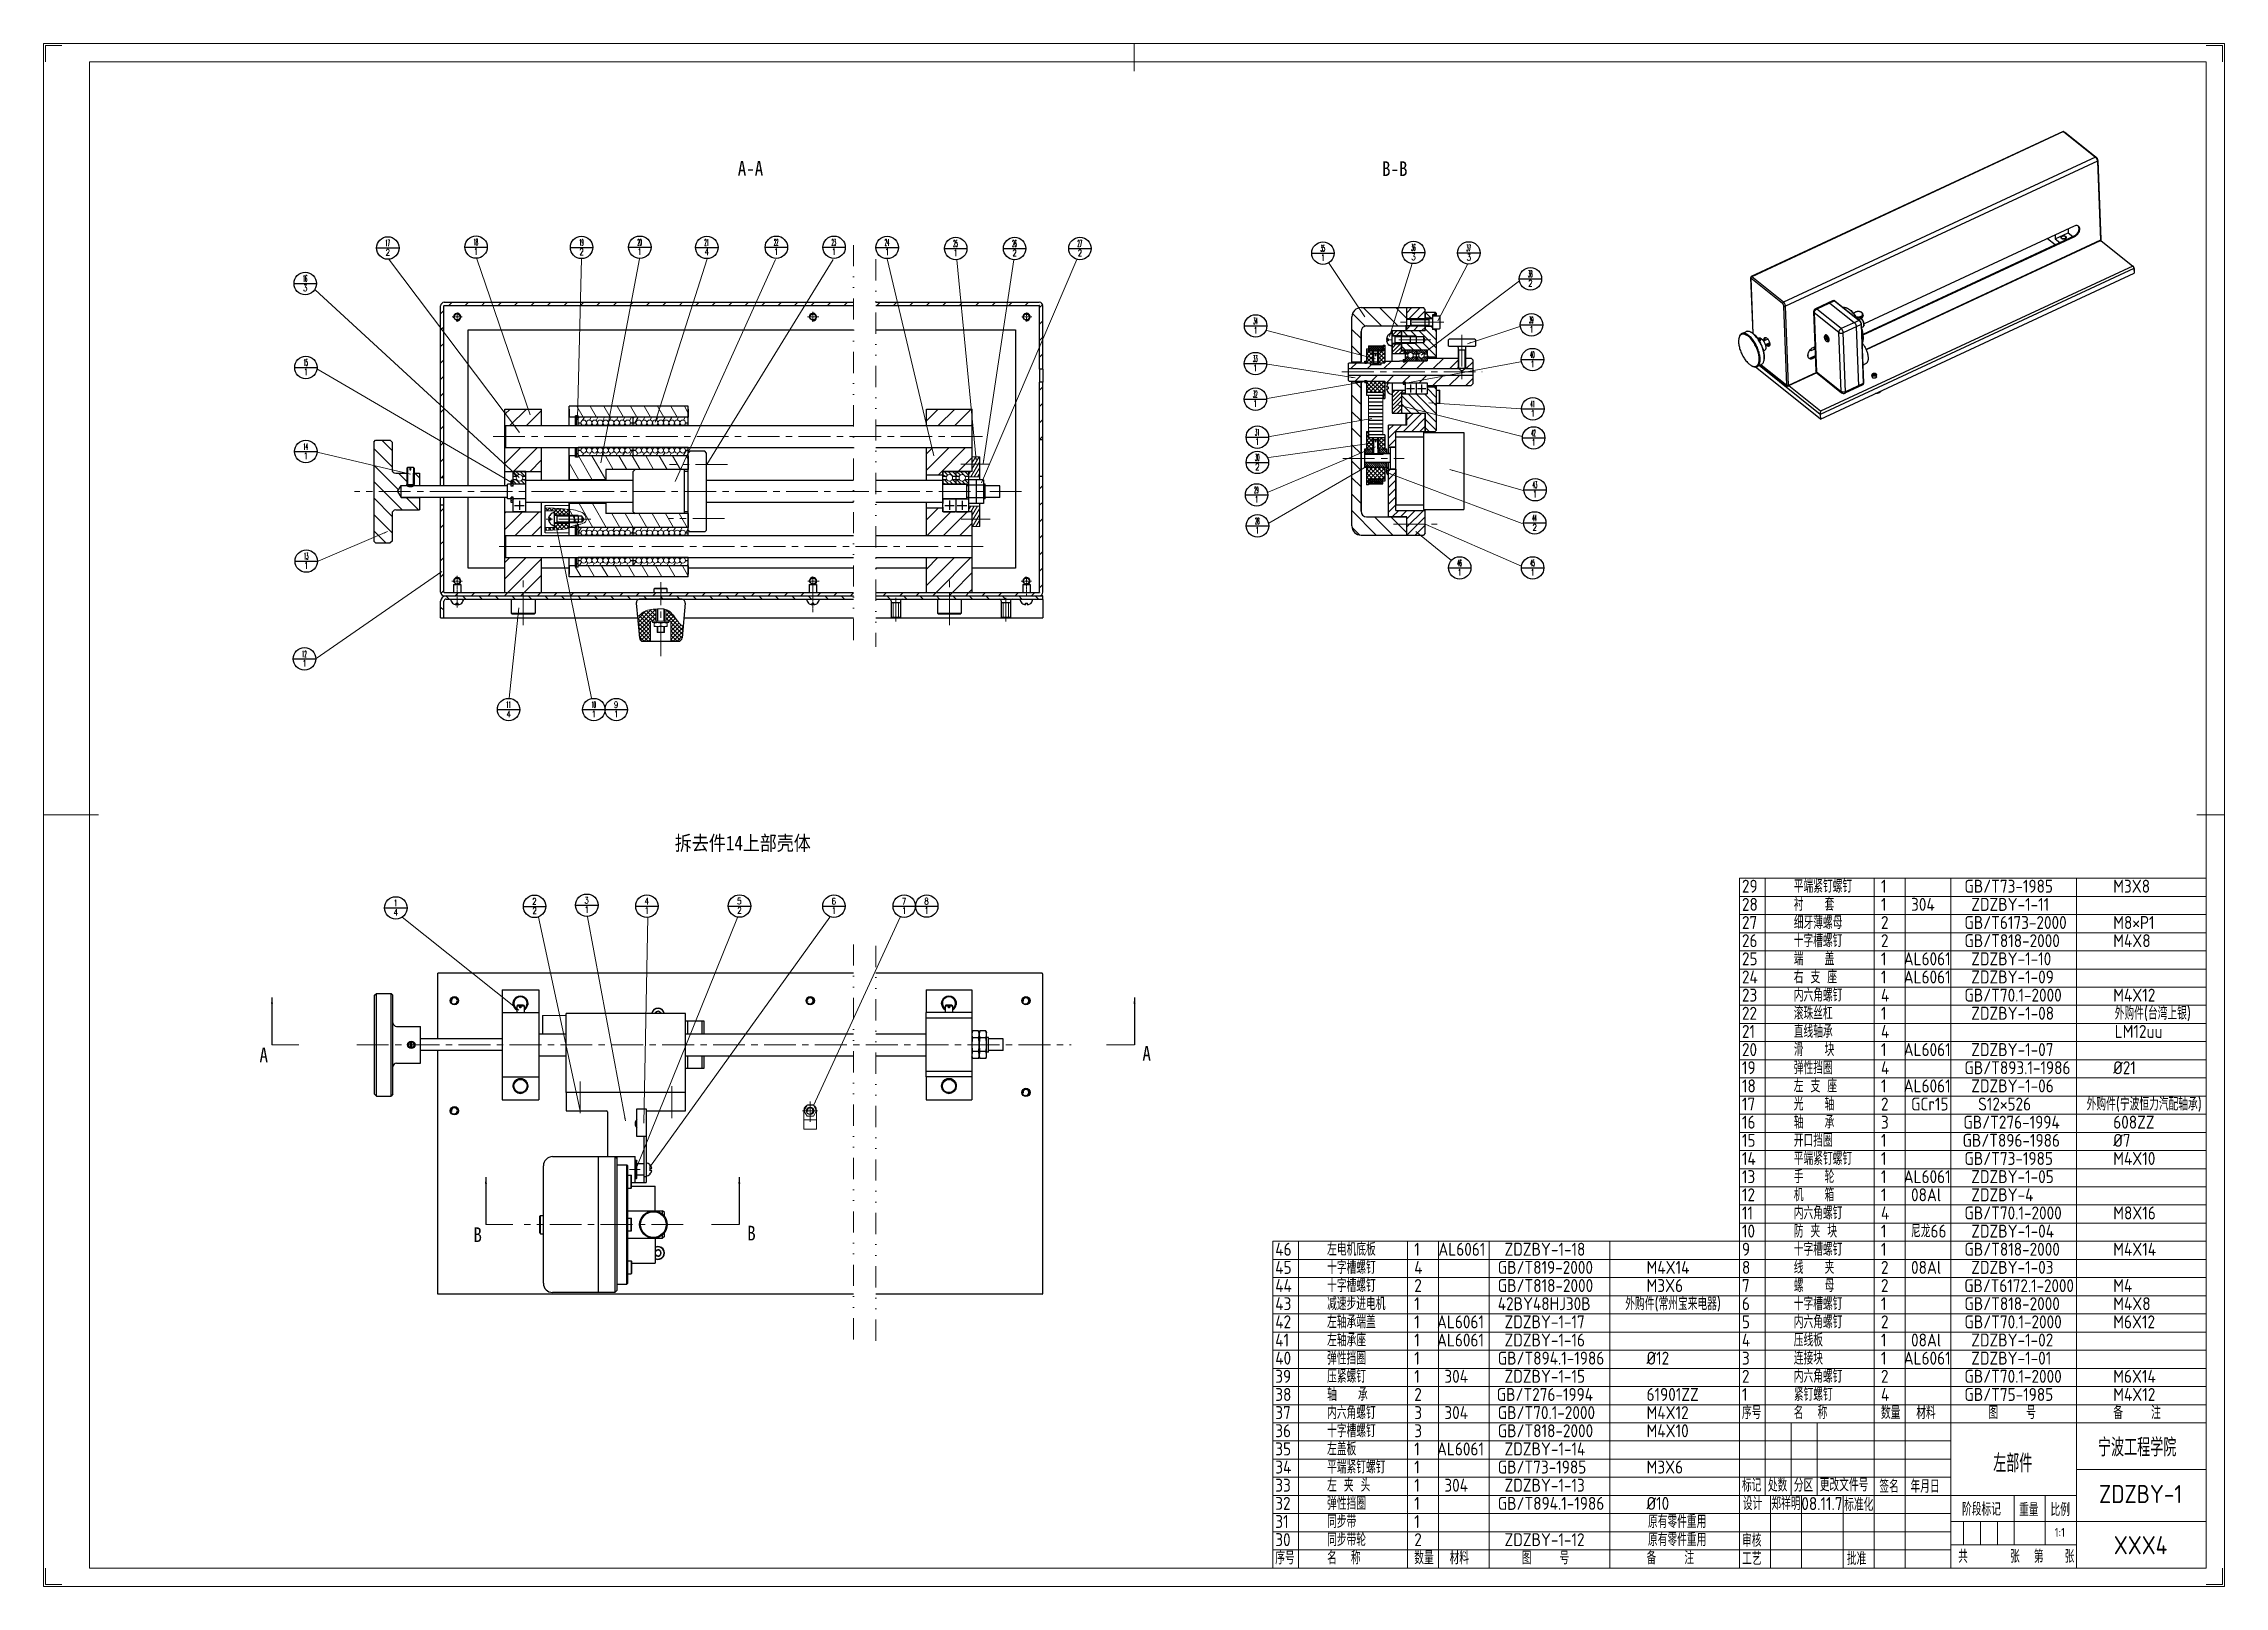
# Model space of a CAD drawing. Header units: millimetres. Extents: x 348 to 7549, y -2121 to -1262.
# Drawn here: x 348 to 1537, y -2103 to -1262 of the extents above; entities that cross this region are included whole.
import ezdxf
from ezdxf.enums import TextEntityAlignment as Align

# ---------------------------------------------------------------- set-up
doc = ezdxf.new("R2010")
doc.units = ezdxf.units.MM
doc.header["$LTSCALE"] = 46.255
for name, pattern in [('CENTER', [0.6, 0.375, -0.075, 0.075, -0.075]), ('DIVIDE2', [0.625, 0.25, -0.125, 0, -0.125, 0, -0.125]), ('HIDDEN', [0.2, 0.1, -0.1]), ('HIDDENX2', [0.75, 0.5, -0.25])]:
    doc.linetypes.add(name, pattern=pattern)
doc.layers.get('0').update_dxf_attribs({"linetype": 'CONTINUOUS'})
for name, color, linetype in [('02___PRT_ALL_AXES', 7, 'CONTINUOUS'), ('3_ALL_AXES', 7, 'CONTINUOUS'), ('7_ALL_FEATURES', 7, 'CONTINUOUS'), ('DEFAULT_2', 8, 'HIDDEN')]:
    doc.layers.add(name, color=color, linetype=linetype)
for name, color, linetype, lineweight in [('dim', 82, 'CONTINUOUS', 9), ('中心线', 2, 'CENTER', 13), ('剖面线', 4, 'CONTINUOUS', 13), ('双点划线', 4, 'DIVIDE2', 13), ('图框_内框线', 5, 'CONTINUOUS', 13), ('图框_外框线', 7, 'CONTINUOUS', 13), ('图框_标题栏属性', 1, 'CONTINUOUS', 13), ('图框_标题栏文字', 6, 'CONTINUOUS', 13), ('图框_角线', 5, 'CONTINUOUS', 13), ('尺寸线', 80, 'CONTINUOUS', 13), ('文字', 3, 'CONTINUOUS', 13), ('粗实线', 7, 'CONTINUOUS', 20), ('细实线', 20, 'CONTINUOUS', 13), ('虚线', 8, 'HIDDENX2', 13)]:
    doc.layers.add(name, color=color, linetype=linetype, lineweight=lineweight)
doc.styles.add('ROMANC', font='romanc.shx', dxfattribs={"bigfont": 'gbcbig.shx'})
doc.styles.get("Standard").update_dxf_attribs({"font": 'txt', "width": 0.85, "bigfont": 'gbcbig.shx'})
doc.styles.add('工程字', font='gbenor.shx', dxfattribs={"bigfont": 'gbcbig.shx'})
doc.dimstyles.get("Standard").update_dxf_attribs({"dimtxt": 3.5, "dimasz": 3.5, "dimexe": 0.18, "dimexo": 0.0625, "dimgap": 0.09, "dimtad": 1, "dimdec": 3, "dimdsep": 46, "dimtxsty": 'Standard', "dimcen": 0.09, "dimadec": 0, "dimazin": 0, "dimtol": 1, "dimtp": 0.001, "dimtm": 0.001, "dimtfac": 1, "dimtdec": 3, "dimtofl": 0, "dimtmove": 0, "dimatfit": 3, "dimfxl": 1, "dimtolj": 1, "dimarcsym": 0})
doc.dimstyles.new('YanXiu', dxfattribs={"dimtxt": 2.5, "dimasz": 2.2, "dimexe": 0.66, "dimexo": 0.66, "dimgap": 0.66, "dimtad": 0, "dimtoh": 1, "dimdsep": 46, "dimtxsty": 'ROMANC', "dimcen": 0, "dimclrd": 256, "dimclre": 131, "dimclrt": 42, "dimazin": 2, "dimtfac": 1, "dimtofl": 0, "dimtmove": 0, "dimatfit": 3, "dimfxl": 1, "dimlwd": 5, "dimlwe": 5, "dimarcsym": 0})
pattern_1 = [(45, (-2663.8246, -1387.07), (-4.490128, 4.490128), [])]
pattern_2 = [(135, (-2665.8246, -1387.0697), (-1.122532, -1.122532), [])]
pattern_3 = [(135, (-2663.82456, -1356.5801), (-0.561266, -0.561266), [])]

msp = doc.modelspace()

# ---------------------------------------------------------------- texts
at = {"color": 2, "linetype": 'Continuous'}
for s, height, width, p, p2 in [('17', 3.498943, 0.525, (534.5768, -1372.63198), (537.02606, -1372.63198)), ('2', 3.49894, 1.05, (534.67703, -1377.74372), (537.12629, -1377.74372)), ('18', 3.498943, 0.525, (582.68258, -1372.10642), (585.13184, -1372.10642)), ('1', 3.49894, 2.1, (582.78281, -1377.21815), (585.23207, -1377.21815)), ('19', 3.498943, 0.525, (640.22955, -1372.28617), (642.67881, -1372.28617)), ('2', 3.49894, 1.05, (640.32978, -1377.39791), (642.77904, -1377.39791)), ('20', 3.498943, 0.466667, (671.95286, -1372.22113), (674.40212, -1372.22113)), ('1', 3.49894, 2.1, (672.05309, -1377.33286), (674.50235, -1377.33286)), ('21', 3.498943, 0.525, (708.52964, -1372.30791), (710.9789, -1372.30791)), ('4', 3.49894, 1.05, (708.62987, -1377.41964), (711.07913, -1377.41964)), ('22', 3.498943, 0.42, (746.41251, -1372.25424), (748.86177, -1372.25424)), ('1', 3.49894, 2.1, (746.51274, -1377.36598), (748.962, -1377.36598)), ('23', 3.498943, 0.42, (777.87538, -1372.25424), (780.32464, -1372.25424)), ('1', 3.49894, 2.1, (777.97561, -1377.36598), (780.42487, -1377.36598)), ('24', 3.498943, 0.42, (806.85822, -1372.31569), (809.30748, -1372.31569)), ('1', 3.49894, 2.1, (806.95845, -1377.42743), (809.40771, -1377.42743)), ('25', 3.498943, 0.42, (844.21166, -1372.88934), (846.66092, -1372.88934)), ('1', 3.49894, 2.1, (844.31189, -1378.00108), (846.76115, -1378.00108)), ('26', 3.498943, 0.42, (876.34143, -1372.88934), (878.79069, -1372.88934)), ('2', 3.49894, 1.05, (876.44166, -1378.00108), (878.89092, -1378.00108)), ('27', 3.498943, 0.42, (911.95193, -1372.88934), (914.40119, -1372.88934)), ('2', 3.49894, 1.05, (912.05216, -1378.00108), (914.50142, -1378.00108)), ('35', 3.498943, 0.42, (1044.43615, -1375.46416), (1046.88541, -1375.46416)), ('1', 3.49894, 2.1, (1044.53638, -1380.5759), (1046.98564, -1380.5759)), ('36', 3.498943, 0.42, (1093.8345, -1375.04832), (1096.28376, -1375.04832)), ('3', 3.49894, 1.05, (1093.93473, -1380.16005), (1096.38399, -1380.16005)), ('37', 3.498943, 0.42, (1123.98725, -1375.32793), (1126.43651, -1375.32793)), ('3', 3.49894, 1.05, (1124.08748, -1380.43967), (1126.53674, -1380.43967)), ('16', 3.498943, 0.525, (489.57008, -1391.96513), (492.01934, -1391.96513)), ('38', 3.498943, 0.42, (1157.54806, -1389.42616), (1159.99732, -1389.42616)), ('2', 3.49894, 1.05, (1157.64829, -1394.5379), (1160.09755, -1394.5379)), ('3', 3.49894, 1.05, (489.67031, -1397.07687), (492.11957, -1397.07687)), ('34', 3.498943, 0.42, (1007.74352, -1415.10493), (1010.19278, -1415.10493)), ('39', 3.498943, 0.42, (1158.13721, -1414.54), (1160.58647, -1414.54)), ('1', 3.49894, 2.1, (1007.84375, -1420.21667), (1010.29301, -1420.21667)), ('1', 3.49894, 2.1, (1158.23744, -1419.65174), (1160.6867, -1419.65174)), ('15', 3.498943, 0.525, (489.92678, -1437.75851), (492.37604, -1437.75851)), ('33', 3.498943, 0.42, (1007.60706, -1435.66371), (1010.05632, -1435.66371)), ('1', 3.49894, 2.1, (1007.70729, -1440.77545), (1010.15655, -1440.77545)), ('40', 3.498943, 0.466667, (1158.67599, -1433.47515), (1161.12525, -1433.47515)), ('1', 3.49894, 2.1, (1158.77622, -1438.58689), (1161.22548, -1438.58689)), ('1', 3.49894, 2.1, (490.02701, -1442.87025), (492.47627, -1442.87025)), ('32', 3.498943, 0.42, (1007.60706, -1455.01543), (1010.05632, -1455.01543)), ('1', 3.49894, 2.1, (1007.70729, -1460.12717), (1010.15655, -1460.12717)), ('41', 3.498943, 0.525, (1158.86259, -1460.33197), (1161.31185, -1460.33197)), ('1', 3.49894, 2.1, (1158.96282, -1465.4437), (1161.41208, -1465.4437)), ('31', 3.498943, 0.525, (1008.66122, -1475.77325), (1011.11048, -1475.77325)), ('42', 3.498943, 0.42, (1159.3121, -1476.16006), (1161.76136, -1476.16006)), ('14', 3.498943, 0.525, (489.89163, -1483.55855), (492.34089, -1483.55855)), ('1', 3.49894, 2.1, (489.99186, -1488.67029), (492.44112, -1488.67029)), ('30', 3.498943, 0.466667, (1008.66122, -1489.51671), (1011.11048, -1489.51671)), ('1', 3.49894, 2.1, (1008.76145, -1480.88499), (1011.21071, -1480.88499)), ('1', 3.49894, 2.1, (1159.41233, -1481.27179), (1161.86159, -1481.27179)), ('2', 3.49894, 1.05, (1008.76145, -1494.62845), (1011.21071, -1494.62845)), ('29', 3.498943, 0.42, (1008.27691, -1507.257), (1010.72617, -1507.257)), ('1', 3.49894, 2.1, (1008.37714, -1512.36874), (1010.8264, -1512.36874)), ('43', 3.498943, 0.42, (1160.09681, -1504.40988), (1162.54607, -1504.40988)), ('1', 3.49894, 2.1, (1160.19704, -1509.52162), (1162.6463, -1509.52162)), ('28', 3.498943, 0.42, (1008.71789, -1524.10188), (1011.16715, -1524.10188)), ('44', 3.498943, 0.42, (1159.87577, -1522.51642), (1162.32503, -1522.51642)), ('1', 3.49894, 2.1, (1008.81812, -1529.21362), (1011.26738, -1529.21362)), ('2', 3.49894, 1.05, (1159.976, -1527.62816), (1162.42526, -1527.62816)), ('13', 3.498943, 0.525, (490.14058, -1543.29861), (492.58984, -1543.29861)), ('1', 3.49894, 2.1, (490.24081, -1548.41035), (492.69007, -1548.41035)), ('46', 3.498943, 0.42, (1118.98718, -1547.02588), (1121.43644, -1547.02588)), ('45', 3.498943, 0.42, (1158.77057, -1547.02588), (1161.21983, -1547.02588)), ('1', 3.49894, 2.1, (1119.08741, -1552.13761), (1121.53667, -1552.13761)), ('1', 3.49894, 2.1, (1158.8708, -1552.13761), (1161.32006, -1552.13761)), ('12', 3.498943, 0.525, (489.17297, -1596.61148), (491.62223, -1596.61148)), ('1', 3.49894, 2.1, (489.2732, -1601.72322), (491.72246, -1601.72322)), ('11', 3.498943, 0.7, (600.44956, -1624.26893), (602.89882, -1624.26893)), ('4', 3.49894, 1.05, (600.54979, -1629.38067), (602.99905, -1629.38067)), ('10', 3.498943, 0.6, (646.93708, -1624.26893), (649.38634, -1624.26893)), ('1', 3.49894, 2.1, (647.03731, -1629.38067), (649.48657, -1629.38067)), ('9', 3.49894, 1.05, (659.14773, -1624.26893), (661.59699, -1624.26893)), ('1', 3.49894, 2.1, (659.24796, -1629.38067), (661.69722, -1629.38067)), ('4', 3.49894, 1.05, (539.03498, -1737.49338), (541.48424, -1737.49338)), ('1', 3.49894, 2.1, (538.93475, -1732.38164), (541.38401, -1732.38164)), ('2', 3.49894, 1.05, (614.59855, -1731.51164), (617.04781, -1731.51164)), ('2', 3.49894, 1.05, (614.69878, -1736.62337), (617.14804, -1736.62337)), ('3', 3.49894, 1.05, (643.06014, -1730.91438), (645.5094, -1730.91438)), ('1', 3.49894, 2.1, (643.16037, -1736.02612), (645.60963, -1736.02612)), ('4', 3.49894, 1.05, (675.83653, -1731.4005), (678.28579, -1731.4005)), ('1', 3.49894, 2.1, (675.93676, -1736.51223), (678.38602, -1736.51223)), ('5', 3.49894, 1.05, (726.33613, -1731.33207), (728.78539, -1731.33207)), ('2', 3.49894, 1.05, (726.43636, -1736.44381), (728.88562, -1736.44381)), ('6', 3.49894, 1.05, (777.82735, -1731.40567), (780.27661, -1731.40567)), ('1', 3.49894, 2.1, (777.92758, -1736.51741), (780.37684, -1736.51741)), ('7', 3.49894, 1.05, (816.13995, -1731.40567), (818.58921, -1731.40567)), ('1', 3.49894, 2.1, (816.24018, -1736.51741), (818.68944, -1736.51741)), ('8', 3.49894, 1.05, (828.39401, -1731.37546), (830.84327, -1731.37546)), ('1', 3.49894, 2.1, (828.49424, -1736.48719), (830.9435, -1736.48719))]:
    msp.add_text(s, height=height, dxfattribs=dict(at, width=width)).set_placement(p, p2, align=Align.FIT)
at = {"layer": '图框_标题栏属性', "style": '工程字'}
for tag, text, p in [('宁波工程学院', 'xxx2', (1489.68799, -2026.81858)), ('左部件', 'xxx1', (1421.86155, -2035.48777)), ('ZDZBY-1', 'xxx3', (1491.54617, -2052.82616)), ('XXX4', 'xxx4', (1491.54617, -2080.69142))]:
    msp.add_attdef(tag, text=text, height=9.895011, dxfattribs=at).set_placement(p, align=Align.MIDDLE)
msp.add_attdef('1:1', text='xxx6', height=4.947505, dxfattribs=at).set_placement((1447.51827, -2073.73358), align=Align.MIDDLE_CENTER)
at = {"layer": '图框_标题栏文字', "style": '工程字'}
for s, height, p in [('29', 7.067865, (1274.21348, -1725.01096)), ('平端紧钉螺钉', 7.067865, (1302.48494, -1725.01096)), ('1', 7.06786, (1350.00183, -1725.01096)), ('GB/T73-1985', 7.0678649, (1395.52983, -1725.01096)), ('M3X8', 7.067865, (1476.63867, -1725.01096)), ('28', 7.067865, (1274.21348, -1734.90597)), ('衬   套', 7.067865, (1302.48494, -1734.90597)), ('1', 7.06786, (1350.00183, -1734.90597)), ('304', 7.067865, (1366.40861, -1734.90597)), ('ZDZBY-1-11', 7.067865, (1399.23177, -1734.90597)), ('27', 7.067865, (1274.21348, -1744.80098)), ('26', 7.067865, (1274.21348, -1754.69599)), ('细牙薄螺母', 7.067865, (1302.48494, -1744.80098)), ('十字槽螺钉', 7.067865, (1302.48494, -1754.69599)), ('2', 7.06786, (1350.00183, -1744.80098)), ('2', 7.06786, (1350.00183, -1754.69599)), ('GB/T6173-2000', 7.0678649, (1395.52983, -1744.80098)), ('GB/T818-2000', 7.0678649, (1395.52983, -1754.69599)), ('M8×P1', 7.067865, (1476.63867, -1744.80098)), ('M4X8', 7.067865, (1476.63867, -1754.69599)), ('25', 7.067865, (1274.21348, -1764.591)), ('端   盖', 7.067865, (1302.48494, -1764.591)), ('1', 7.06786, (1350.00183, -1764.591)), ('AL6061', 7.067865, (1362.38511, -1764.5978)), ('ZDZBY-1-10', 7.067865, (1399.23177, -1764.591)), ('24', 7.067865, (1274.21348, -1774.48601)), ('右 支 座', 7.067865, (1302.48494, -1774.48601)), ('1', 7.06786, (1350.00183, -1774.48601)), ('AL6061', 7.067865, (1362.38511, -1774.49281)), ('ZDZBY-1-09', 7.067865, (1399.23177, -1774.48601)), ('23', 7.067865, (1274.21348, -1784.38102)), ('内六角螺钉', 7.067865, (1302.48494, -1784.38102)), ('4', 7.06786, (1350.00183, -1784.38102)), ('GB/T70.1-2000', 7.0678649, (1395.52983, -1784.38102)), ('M4X12', 7.067865, (1476.63867, -1784.38102)), ('22', 7.067865, (1274.21348, -1794.27603)), ('滚珠丝杠', 7.067865, (1302.48494, -1794.27603)), ('1', 7.06786, (1350.00183, -1794.27603)), ('ZDZBY-1-08', 7.067865, (1399.23177, -1794.27603)), ('外购件(台湾上银)', 7.067865, (1477.44044, -1794.27603)), ('21', 7.067865, (1274.21348, -1804.17104)), ('20', 7.067865, (1274.21348, -1814.06606)), ('滑   块', 7.067865, (1302.48494, -1814.06606)), ('直线轴承', 7.067865, (1302.48494, -1804.17104)), ('1', 7.06786, (1350.00183, -1814.06606)), ('4', 7.06786, (1350.00183, -1804.17104)), ('AL6061', 7.067865, (1362.38511, -1814.07286)), ('ZDZBY-1-07', 7.067865, (1399.23177, -1814.06606)), ('LM12uu', 7.067865, (1477.44044, -1804.17104)), ('19', 7.067865, (1274.21348, -1823.96107)), ('弹性挡圈', 7.067865, (1302.48494, -1823.96107)), ('4', 7.06786, (1350.00183, -1823.96107)), ('GB/T893.1-1986', 7.0678649, (1395.52983, -1823.96107)), ('%%C21', 7.067865, (1476.63867, -1823.96107)), ('18', 7.067865, (1274.21348, -1833.85608)), ('左 支 座', 7.067865, (1302.48494, -1833.85608)), ('1', 7.06786, (1350.00183, -1833.85608)), ('AL6061', 7.067865, (1362.38511, -1833.86288)), ('ZDZBY-1-06', 7.067865, (1399.23177, -1833.85608)), ('17', 7.067865, (1274.21348, -1843.75109)), ('光   轴', 7.067865, (1302.48494, -1843.75109)), ('2', 7.06786, (1350.00183, -1843.75109)), ('GCr15', 7.067865, (1366.40861, -1843.75109)), ('S12×526', 7.067865, (1402.98645, -1843.75109)), ('外购件(宁波恒力汽配轴承)', 7.0678649, (1462.15228, -1843.75109)), ('16', 7.067865, (1274.21348, -1853.6461)), ('轴   承', 7.067865, (1302.48494, -1853.6461)), ('3', 7.06786, (1350.00183, -1853.6461)), ('GB/T276-1994', 7.0678649, (1394.958, -1853.6461)), ('608ZZ', 7.067865, (1476.63867, -1853.6461)), ('15', 7.067865, (1274.21348, -1863.54111)), ('14', 7.067865, (1274.21348, -1873.43612)), ('开口挡圈', 7.067865, (1302.48494, -1863.54111)), ('平端紧钉螺钉', 7.067865, (1302.48494, -1873.43612)), ('1', 7.06786, (1350.00183, -1863.54111)), ('1', 7.06786, (1350.00183, -1873.43612)), ('GB/T896-1986', 7.0678649, (1394.47944, -1863.54111)), ('GB/T73-1985', 7.0678649, (1395.52983, -1873.43612)), ('%%C7', 7.067865, (1476.63867, -1863.54111)), ('M4X10', 7.067865, (1476.63867, -1873.43612)), ('13', 7.067865, (1274.21348, -1883.33113)), ('手   轮', 7.067865, (1302.48494, -1883.33113)), ('1', 7.06786, (1350.00183, -1883.33113)), ('AL6061', 7.067865, (1362.38511, -1883.33793)), ('ZDZBY-1-05', 7.067865, (1399.23177, -1883.33113)), ('12', 7.067865, (1274.21348, -1893.22614)), ('机   箱', 7.067865, (1302.48494, -1893.22614)), ('1', 7.06786, (1350.00183, -1893.22614)), ('08Al', 7.067865, (1366.40861, -1893.22614)), ('ZDZBY-4', 7.067865, (1399.23177, -1893.22614)), ('11', 7.067865, (1274.21348, -1903.12115)), ('内六角螺钉', 7.067865, (1302.48494, -1903.12115)), ('4', 7.06786, (1350.00183, -1903.12115)), ('GB/T70.1-2000', 7.0678649, (1395.52983, -1903.12115)), ('M8X16', 7.067865, (1476.63867, -1903.12115)), ('10', 7.067865, (1274.21348, -1913.01616)), ('防 夹 块', 7.067865, (1302.48494, -1913.01616)), ('1', 7.06786, (1350.00183, -1913.01616)), ('尼龙66', 7.067865, (1366.40861, -1913.01616)), ('ZDZBY-1-04', 7.067865, (1399.23177, -1913.01616)), ('46', 7.067865, (1019.77035, -1922.91117)), ('45', 7.067865, (1019.77035, -1932.80619)), ('左电机底板', 7.067865, (1048.04181, -1922.91117)), ('十字槽螺钉', 7.067865, (1048.04181, -1932.80619)), ('1', 7.06786, (1095.5587, -1922.91117)), ('4', 7.06786, (1095.5587, -1932.80619)), ('AL6061', 7.067865, (1108.68194, -1922.91117)), ('GB/T819-2000', 7.0678649, (1141.08669, -1932.80619)), ('ZDZBY-1-18', 7.067865, (1144.78863, -1922.91117)), ('M4X14', 7.067865, (1222.19554, -1932.80619)), ('9', 7.06786, (1274.21348, -1922.91117)), ('8', 7.06786, (1274.21348, -1932.80619)), ('线   夹', 7.067865, (1302.48494, -1932.80619)), ('十字槽螺钉', 7.067865, (1302.48494, -1922.91117)), ('1', 7.06786, (1350.00183, -1922.91117)), ('2', 7.06786, (1350.00183, -1932.80619)), ('08Al', 7.067865, (1366.40861, -1932.80619)), ('GB/T818-2000', 7.0678649, (1395.52983, -1922.91117)), ('ZDZBY-1-03', 7.067865, (1399.23177, -1932.80619)), ('M4X14', 7.067865, (1476.63867, -1922.91117)), ('44', 7.067865, (1019.77035, -1942.7012)), ('十字槽螺钉', 7.067865, (1048.04181, -1942.7012)), ('2', 7.06786, (1095.5587, -1942.7012)), ('GB/T818-2000', 7.0678649, (1141.08669, -1942.7012)), ('M3X6', 7.067865, (1222.19554, -1942.7012)), ('7', 7.06786, (1274.21348, -1942.7012)), ('螺   母', 7.067865, (1302.48494, -1942.7012)), ('2', 7.06786, (1350.00183, -1942.7012)), ('GB/T6172.1-2000', 6.9957726, (1395.43146, -1942.72194)), ('M4', 7.067865, (1476.63867, -1942.7012)), ('43', 7.067865, (1019.77035, -1952.59621)), ('减速步进电机', 7.067865, (1048.04181, -1952.59621)), ('1', 7.06786, (1095.5587, -1952.59621)), ('42BY48HJ30B', 7.0678649, (1141.08669, -1952.59621)), ('外购件(常州宝来电器)', 7.0678649, (1210.61169, -1952.59621)), ('6', 7.06786, (1274.21348, -1952.59621)), ('十字槽螺钉', 7.067865, (1302.48494, -1952.59621)), ('1', 7.06786, (1350.00183, -1952.59621)), ('GB/T818-2000', 7.0678649, (1395.52983, -1952.59621)), ('M4X8', 7.067865, (1476.63867, -1952.59621)), ('42', 7.067865, (1019.77035, -1962.49122)), ('左轴承端盖', 7.067865, (1048.04181, -1962.49122)), ('1', 7.06786, (1095.5587, -1962.49122)), ('AL6061', 7.067865, (1107.94198, -1962.49802)), ('ZDZBY-1-17', 7.067865, (1144.78863, -1962.49122)), ('5', 7.06786, (1274.21348, -1962.49122)), ('内六角螺钉', 7.067865, (1302.48494, -1962.49122)), ('2', 7.06786, (1350.00183, -1962.49122)), ('GB/T70.1-2000', 7.0678649, (1395.52983, -1962.49122)), ('M6X12', 7.067865, (1476.63867, -1962.49122)), ('41', 7.067865, (1019.77035, -1972.38623)), ('左轴承座', 7.067865, (1048.04181, -1972.38623)), ('1', 7.06786, (1095.5587, -1972.38623)), ('AL6061', 7.067865, (1107.94198, -1972.39303)), ('ZDZBY-1-16', 7.067865, (1144.78863, -1972.38623)), ('4', 7.06786, (1274.21348, -1972.38623)), ('压线板', 7.067865, (1302.48494, -1972.38623)), ('1', 7.06786, (1350.00183, -1972.38623)), ('08Al', 7.067865, (1366.40861, -1972.38623)), ('ZDZBY-1-02', 7.067865, (1399.23177, -1972.38623)), ('40', 7.067865, (1019.77035, -1982.28124)), ('39', 7.067865, (1019.77035, -1992.17625)), ('压紧螺钉', 7.067865, (1048.04181, -1992.17625)), ('弹性挡圈', 7.067865, (1048.04181, -1982.28124)), ('1', 7.06786, (1095.5587, -1982.28124)), ('1', 7.06786, (1095.5587, -1992.17625)), ('304', 7.067865, (1111.96547, -1992.17625)), ('GB/T894.1-1986', 7.0678649, (1141.08669, -1982.28124)), ('ZDZBY-1-15', 7.067865, (1144.78863, -1992.17625)), ('%%C12', 7.067865, (1222.19554, -1982.28124)), ('3', 7.06786, (1274.21348, -1982.28124)), ('2', 7.06786, (1274.21348, -1992.17625)), ('连接块', 7.067865, (1302.48494, -1982.28124)), ('内六角螺钉', 7.067865, (1302.48494, -1992.17625)), ('1', 7.06786, (1350.00183, -1982.28124)), ('2', 7.06786, (1350.00183, -1992.17625)), ('AL6061', 7.067865, (1362.38511, -1982.28804)), ('GB/T70.1-2000', 7.0678649, (1395.52983, -1992.17625)), ('ZDZBY-1-01', 7.067865, (1399.23177, -1982.28124)), ('M6X14', 7.067865, (1476.63867, -1992.17625)), ('38', 7.067865, (1019.77035, -2002.07126)), ('轴   承', 7.067865, (1048.04181, -2002.07126)), ('2', 7.06786, (1095.5587, -2002.07126)), ('GB/T276-1994', 7.0678649, (1140.51486, -2002.07126)), ('61901ZZ', 7.067865, (1222.19554, -2002.07126)), ('1', 7.06786, (1274.21348, -2002.07126)), ('紧钉螺钉', 7.067865, (1302.48494, -2002.07126)), ('4', 7.06786, (1350.00183, -2002.07126)), ('GB/T75-1985', 7.0678649, (1395.52983, -2002.07126)), ('M4X12', 7.067865, (1476.63867, -2002.07126)), ('37', 7.067865, (1019.77035, -2011.96627)), ('内六角螺钉', 7.067865, (1048.04181, -2011.96627)), ('3', 7.06786, (1095.5587, -2011.96627)), ('304', 7.067865, (1111.96547, -2011.96627)), ('GB/T70.1-2000', 7.0678649, (1141.08669, -2011.96627)), ('M4X12', 7.067865, (1222.19554, -2011.96627)), ('序号', 7.067865, (1274.21348, -2011.96627)), ('名  称', 7.067865, (1302.48494, -2011.96627)), ('数量', 7.067865, (1350.00183, -2011.96627)), ('材料', 7.067865, (1369.25017, -2011.96627)), ('图    号', 7.067865, (1408.5593, -2011.96627)), ('备    注', 7.067865, (1476.63867, -2011.96627)), ('36', 7.067865, (1019.77035, -2021.86128)), ('十字槽螺钉', 7.067865, (1048.04181, -2021.86128)), ('3', 7.06786, (1095.5587, -2021.86128)), ('GB/T818-2000', 7.0678649, (1141.08669, -2021.86128)), ('M4X10', 7.067865, (1222.19554, -2021.86128)), ('35', 7.067865, (1019.77035, -2031.75629)), ('左盖板', 7.067865, (1048.04181, -2031.75629)), ('1', 7.06786, (1095.5587, -2031.75629)), ('AL6061', 7.067865, (1107.94198, -2031.76309)), ('ZDZBY-1-14', 7.067865, (1144.78863, -2031.75629)), ('34', 7.067865, (1019.77035, -2041.6513)), ('33', 7.067865, (1019.77035, -2051.54632)), ('左 夹 头', 7.067865, (1048.04181, -2051.54632)), ('平端紧钉螺钉', 7.067865, (1048.04181, -2041.6513)), ('1', 7.06786, (1095.5587, -2041.6513)), ('1', 7.06786, (1095.5587, -2051.54632)), ('304', 7.067865, (1111.96547, -2051.54632)), ('GB/T73-1985', 7.0678649, (1141.08669, -2041.6513)), ('ZDZBY-1-13', 7.067865, (1144.78863, -2051.54632)), ('M3X6', 7.067865, (1222.19554, -2041.6513)), ('标记', 7.067865, (1274.21348, -2051.54632)), ('处数', 7.067865, (1288.34921, -2051.54632)), ('分区', 7.067865, (1302.48494, -2051.54632)), ('更改文件号', 7.067865, (1316.62067, -2051.33653)), ('签名', 7.067865, (1349.13285, -2052.16649)), ('年月日', 7.067865, (1366.09573, -2052.16649)), ('32', 7.067865, (1019.77035, -2061.44133)), ('弹性挡圈', 7.067865, (1048.04181, -2061.44133)), ('1', 7.06786, (1095.5587, -2061.44133)), ('GB/T894.1-1986', 7.0678649, (1141.08669, -2061.44133)), ('%%C10', 7.067865, (1222.19554, -2061.44133)), ('设计', 7.067865, (1274.6865, -2061.5689)), ('郑祥明', 7.067865, (1290.22759, -2061.5689)), ('08.11.7', 7.067865, (1306.58623, -2061.5689)), ('标准化', 7.067865, (1329.96342, -2062.0615)), ('阶段标记', 7.067865, (1394.2128, -2064.60593)), ('31', 7.067865, (1019.77035, -2071.33634)), ('同步带', 7.067865, (1048.04181, -2071.33634)), ('1', 7.06786, (1095.5587, -2071.33634)), ('原有零件重用', 7.067865, (1222.9973, -2071.33634)), ('重量', 7.067865, (1425.3114, -2064.88864)), ('比例', 7.067865, (1442.42867, -2064.88864)), ('30', 7.067865, (1019.77035, -2081.23135)), ('同步带轮', 7.067865, (1048.04181, -2081.23135)), ('2', 7.06786, (1095.5587, -2081.23135)), ('ZDZBY-1-12', 7.067865, (1144.78863, -2081.23135)), ('原有零件重用', 7.067865, (1222.9973, -2081.23135)), ('审核', 7.067865, (1274.2772, -2081.64175)), ('序号', 7.067865, (1019.77035, -2091.12636)), ('名  称', 7.067865, (1048.04181, -2091.12636)), ('数量', 7.067865, (1095.5587, -2091.12636)), ('材料', 7.067865, (1114.80703, -2091.12636)), ('图    号', 7.067865, (1154.11617, -2091.12636)), ('备    注', 7.067865, (1222.19554, -2091.12636)), ('工艺', 7.067865, (1274.2772, -2091.53676)), ('批准', 7.067865, (1331.42083, -2091.53676)), ('共      张  第   张', 7.0678649, (1392.1065, -2090.33296))]:
    msp.add_text(s, height=height, dxfattribs=at).set_placement(p)
at = {"layer": '文字', "char_height": 8, "attachment_point": 3, "line_spacing_factor": 0.9}
for s, insert, width in [('{\\fFangSong|b0|i0|c134|p49;A-A}', (740.58129, -1326.14384), 20.1411661), ('{\\fFangSong|b0|i0|c134|p49;B-B}', (1091.84652, -1326.33058), 12.3266163), ('{\\fFangSong|b0|i0|c134|p49;拆去件14上部壳体}', (766.5595, -1693.95914), 103.0074408)]:
    msp.add_mtext(s, dxfattribs=dict(at, insert=insert, width=width))
at = {"layer": '粗实线', "char_height": 8, "width": 11.5477412, "attachment_point": 1}
for s, insert in [('{\\fFangSong|b0|i0|c134|p49;A}', (465.95504, -1809.44058)), ('{\\fFangSong|b0|i0|c134|p49;A}', (947.34314, -1808.59169)), ('{\\fFangSong|b0|i0|c134|p49;B}', (582.58179, -1907.44058)), ('{\\fFangSong|b0|i0|c134|p49;B}', (731.85818, -1906.59169))]:
    msp.add_mtext(s, dxfattribs=dict(at, insert=insert))

# ---------------------------------------------------------------- hatches: boundary and pattern name
at = {"linetype": 'Continuous'}
h = msp.add_hatch(dxfattribs=at)
h.set_pattern_fill('DEFAULT__39', color=2, scale=0.153578, angle=85, style=0, pattern_type=0)
h.set_pattern_definition([(85, (922.42167, -1916.26405), (-0.152994003, 0.01338524), [])])
edge = h.paths.add_edge_path()
edge.add_line((1068.50904, -1435.35129), (1068.50904, -1436.44001))
edge.add_line((1068.50904, -1435.35129), (1069.50904, -1435.35129))
edge.add_line((1069.50904, -1435.35129), (1069.50904, -1436.44001))
edge.add_line((1068.50904, -1436.44001), (1069.50904, -1436.44001))
edge = h.paths.add_edge_path()
edge.add_line((1068.50904, -1445.74001), (1068.50904, -1446.82873))
edge.add_line((1068.50904, -1445.74001), (1069.50904, -1445.74001))
edge.add_line((1069.50904, -1445.74001), (1069.50904, -1446.82873))
edge.add_line((1068.50904, -1446.82873), (1069.50904, -1446.82873))
at = {"layer": '剖面线'}
h = msp.add_hatch(dxfattribs=at)
h.set_pattern_fill('LINE', color=256, scale=2, angle=45, style=0)
h.set_pattern_definition(pattern_1)
edge = h.paths.add_edge_path()
edge.add_spline(control_points=[(566.69165, -1404.96707), (566.69051, -1404.96718), (566.68783, -1404.96746), (566.68361, -1404.96799), (566.67899, -1404.96868), (566.67436, -1404.96948), (566.66971, -1404.9704), (566.66505, -1404.97143), (566.66038, -1404.97259), (566.65583, -1404.97383), (566.65284, -1404.97473), (566.65139, -1404.97517)], knot_values=[0.2538722156, 0.2538722156, 0.2538722156, 0.2538722156, 0.2573202412, 0.2619526892, 0.2666215294, 0.2713259052, 0.2760649081, 0.2808375768, 0.2856428983, 0.2904798077, 0.2950093235, 0.2950093235, 0.2950093235, 0.2950093235], degree=3, periodic=0)
edge.add_arc((566.71077, -1405.16616), 0.2, 90, 107.26908556, ccw=False)
edge.add_line((566.71077, -1404.96616), (789.73113, -1404.96616))
edge.add_line((789.73113, -1404.96616), (789.73113, -1403.16616))
edge.add_line((789.73113, -1403.16616), (566.71077, -1403.16616))
edge.add_arc((566.71077, -1405.16616), 2, 90, 180)
edge.add_line((564.71077, -1405.16616), (564.71077, -1498.66616))
edge.add_line((564.71077, -1498.66616), (566.51077, -1498.66616))
edge.add_line((566.51077, -1498.66616), (566.51077, -1405.01108))
edge = h.paths.add_edge_path()
edge.add_line((566.51077, -1513.66616), (564.71077, -1513.66616))
edge.add_line((564.71077, -1513.66616), (564.71077, -1561.16616))
edge.add_arc((566.71077, -1561.16616), 2, 180, 270)
edge.add_line((566.71077, -1563.16616), (573.71077, -1563.16616))
edge.add_line((573.71077, -1563.16616), (573.71077, -1561.36616))
edge.add_line((573.71077, -1561.36616), (566.55539, -1561.36616))
edge.add_spline(control_points=[(566.51157, -1561.18412), (566.51157, -1561.18412), (566.51171, -1561.18565), (566.51202, -1561.18872), (566.5126, -1561.19331), (566.51329, -1561.19793), (566.51409, -1561.20257), (566.51501, -1561.20722), (566.51604, -1561.21187), (566.51719, -1561.21654), (566.51843, -1561.22105), (566.51931, -1561.224), (566.51974, -1561.2254)], knot_values=[0.0179862137, 0.0179862137, 0.0179862137, 0.0179862137, 0.0179947786, 0.0225900304, 0.0272224783, 0.0318913185, 0.0365956944, 0.0413346973, 0.0461073659, 0.0509126874, 0.0557495969, 0.0601461766, 0.0601461766, 0.0601461766, 0.0601461766], degree=3, periodic=0)
edge.add_arc((566.71077, -1561.16616), 0.2, 180, 197.23100181, ccw=False)
edge.add_line((566.51077, -1561.16616), (566.51077, -1513.66616))
h.paths.add_polyline_path([(767.71077, -1561.36616), (573.71077, -1561.36616), (573.71077, -1563.16616), (767.71077, -1563.16616)])
h.paths.add_polyline_path([(789.73113, -1561.36616), (767.71077, -1561.36616), (767.71077, -1563.16616), (789.73113, -1563.16616)])
edge = h.paths.add_edge_path()
edge.add_line((801.96338, -1561.36616), (801.96338, -1563.16616))
edge.add_line((801.96338, -1563.16616), (891.09854, -1563.16616))
edge.add_arc((891.09854, -1561.16616), 2, 270, 360)
edge.add_line((893.09854, -1561.16616), (893.09854, -1498.16616))
edge.add_line((893.09854, -1498.16616), (891.29854, -1498.16616))
edge.add_line((891.29854, -1498.16616), (891.29854, -1561.22195))
edge.add_spline(control_points=[(891.25373, -1561.29233), (891.25376, -1561.29229), (891.25487, -1561.29092), (891.25703, -1561.28819), (891.26012, -1561.28406), (891.2631, -1561.27987), (891.26596, -1561.27562), (891.2687, -1561.2713), (891.27132, -1561.26693), (891.27299, -1561.26399), (891.27381, -1561.26251)], knot_values=[0.1005268795, 0.1005268795, 0.1005268795, 0.1005268795, 0.1006668183, 0.1058267658, 0.1109781124, 0.1161191757, 0.1212482937, 0.1263638274, 0.1314641647, 0.136523979, 0.136523979, 0.136523979, 0.136523979], degree=3, periodic=0)
edge.add_arc((891.09854, -1561.16616), 0.2, 270, 331.20047997, ccw=False)
edge.add_line((891.09854, -1561.36616), (801.96338, -1561.36616))
h.paths.add_polyline_path([(893.09854, -1446.66616), (891.29854, -1446.66616), (891.29854, -1478.16616), (893.09854, -1478.16616)])
edge = h.paths.add_edge_path()
edge.add_line((891.09854, -1403.16616), (801.96338, -1403.16616))
edge.add_line((801.96338, -1403.16616), (801.96338, -1404.96616))
edge.add_line((801.96338, -1404.96616), (891.15471, -1404.96616))
edge.add_spline(control_points=[(891.22555, -1405.01166), (891.22523, -1405.0114), (891.22359, -1405.01006), (891.22057, -1405.00767), (891.21645, -1405.00458), (891.21226, -1405.00161), (891.208, -1404.99874), (891.20368, -1404.996), (891.19949, -1404.99348), (891.19672, -1404.99191), (891.19542, -1404.99119)], knot_values=[0.1765454273, 0.1765454273, 0.1765454273, 0.1765454273, 0.177767288, 0.1829272355, 0.1880785822, 0.1932196455, 0.1983487634, 0.2034642971, 0.2085646345, 0.2130245404, 0.2130245404, 0.2130245404, 0.2130245404], degree=3, periodic=0)
edge.add_arc((891.09854, -1405.16616), 0.2, 0, 61.0286142, ccw=False)
edge.add_line((891.29854, -1405.16616), (891.29854, -1439.66616))
edge.add_line((891.29854, -1439.66616), (893.09854, -1439.66616))
edge.add_line((893.09854, -1439.66616), (893.09854, -1405.16616))
edge.add_arc((891.09854, -1405.16616), 2, 0, 90)
h = msp.add_hatch(dxfattribs=at)
h.set_pattern_fill('LINE', color=256, scale=2, angle=135, style=0)
h.set_pattern_definition([(135, (-2663.8246, -1356.58), (-4.490128, -4.490128), [])])
h.paths.add_polyline_path([(1066.50904, -1406.09001, 0.4142135624), (1061.50904, -1411.09001), (1061.50904, -1435.59001), (1066.50904, -1435.59001), (1066.50904, -1419.09001, -0.4142135624), (1069.50904, -1416.09001), (1091.00904, -1416.09001), (1091.50904, -1415.59001), (1091.50904, -1406.09001)])
h.paths.add_polyline_path([(1066.50904, -1446.59001), (1061.50904, -1446.59001), (1061.50904, -1525.09001, 0.4142135624), (1066.50904, -1530.09001), (1091.50904, -1530.09001), (1091.50904, -1520.59001), (1091.00904, -1520.09001), (1069.50904, -1520.09001, -0.4142135624), (1066.50904, -1517.09001)])
h = msp.add_hatch(dxfattribs=at)
h.set_pattern_fill('LINE', color=256, angle=45, style=0)
h.set_pattern_definition([(45, (-2663.8246, -1356.58), (-2.245064, 2.245064), [])])
h.paths.add_polyline_path([(1101.50904, -1407.09001), (1100.50904, -1406.09001), (1091.50904, -1406.09001), (1091.50904, -1412.09001), (1093.70904, -1412.09001), (1101.50904, -1412.09001)])
h.paths.add_polyline_path([(1101.50904, -1416.09001), (1093.70904, -1416.09001), (1091.50904, -1416.09001), (1091.50904, -1418.59001), (1101.50904, -1418.59001)])
h.paths.add_polyline_path([(1093.70904, -1412.09001), (1091.50904, -1412.09001), (1091.50904, -1412.44001), (1093.50904, -1412.44001), (1093.50904, -1412.29001)])
h.paths.add_polyline_path([(1093.50904, -1415.89001), (1093.50904, -1415.74001), (1091.50904, -1415.74001), (1091.50904, -1416.09001), (1093.70904, -1416.09001)])
h.paths.add_polyline_path([(1101.50904, -1463.59001), (1091.50904, -1463.59001), (1091.50904, -1470.09001), (1081.50904, -1470.09001), (1081.50904, -1482.09001), (1085.50904, -1482.09001), (1085.50904, -1473.59001), (1101.50904, -1473.59001)])
h.paths.add_polyline_path([(1085.50904, -1494.09001), (1081.50904, -1494.09001), (1081.50904, -1520.09001), (1091.50904, -1520.09001), (1091.50904, -1530.09001), (1100.50904, -1530.09001), (1101.50904, -1529.09001), (1101.50904, -1516.59001), (1085.50904, -1516.59001)])
h = msp.add_hatch(dxfattribs=at)
h.set_pattern_fill('LINE', color=256, angle=135, style=0)
h.set_pattern_definition([(135, (-2663.8246, -1356.58), (-2.245064, -2.245064), [])])
h.paths.add_polyline_path([(1107.50904, -1418.09001), (1105.50904, -1418.09001), (1105.50904, -1416.34001), (1101.50904, -1416.34001), (1101.50904, -1418.59001), (1088.50904, -1418.59001), (1088.50904, -1421.59001), (1093.50904, -1421.59001), (1096.50904, -1421.59001), (1096.50904, -1421.94001), (1100.50904, -1421.94001), (1101.50046, -1423.59001), (1100.50904, -1425.24001), (1096.50904, -1425.24001), (1096.50904, -1425.59001), (1093.50904, -1425.59001), (1088.50904, -1425.59001), (1088.50904, -1429.09001), (1102.50904, -1429.09001), (1102.50904, -1432.84001), (1107.50904, -1432.84001)])
h.paths.add_polyline_path([(1107.50904, -1409.09001), (1107.00904, -1408.59001), (1101.50904, -1408.59001), (1101.50904, -1411.84001), (1105.50904, -1411.84001), (1105.50904, -1410.09001), (1107.50904, -1410.09001)])
h.paths.add_polyline_path([(1107.50904, -1449.34001), (1102.50904, -1449.34001), (1102.50904, -1453.09001), (1088.50904, -1453.09001), (1088.50904, -1463.59001), (1101.50904, -1463.59001), (1101.50904, -1473.59001), (1107.00904, -1473.59001), (1107.50904, -1473.09001), (1107.50904, -1473.09001)])
h = msp.add_hatch(dxfattribs=at)
h.set_pattern_fill('NET', color=256, scale=0.5, angle=45, style=0)
h.paths.add_polyline_path([(1079.50904, -1493.09001), (1069.50904, -1493.09001), (1069.50904, -1502.59001), (1070.50904, -1502.59001), (1070.50904, -1499.34001), (1079.50904, -1499.34001)])
h.paths.add_polyline_path([(1073.00904, -1476.84001), (1070.50904, -1476.84001), (1070.50904, -1473.59001), (1069.50904, -1473.59001), (1069.50904, -1483.09001), (1073.00904, -1483.09001), (1073.00904, -1478.36051)])
h.paths.add_polyline_path([(1079.50904, -1476.84001), (1076.00904, -1476.84001), (1076.00904, -1478.36051), (1076.00904, -1483.09001), (1079.50904, -1483.09001)])
h.paths.add_polyline_path([(1076.00904, -1476.84001), (1075.75904, -1476.84001), (1075.75904, -1478.11051), (1076.00904, -1478.36051)])
h.paths.add_polyline_path([(1073.25904, -1476.84001), (1073.00904, -1476.84001), (1073.00904, -1478.36051), (1073.25904, -1478.11051)])
h.paths.add_polyline_path([(1073.00904, -1429.84001), (1069.50904, -1429.84001), (1069.50904, -1436.09001), (1073.00904, -1436.09001), (1073.00904, -1431.36051)])
h.paths.add_polyline_path([(1079.50904, -1426.59001), (1078.50904, -1426.59001), (1078.50904, -1429.84001), (1076.00904, -1429.84001), (1076.00904, -1431.36051), (1076.00904, -1436.09001), (1079.50904, -1436.09001)])
h.paths.add_polyline_path([(1079.50904, -1446.09001), (1069.50904, -1446.09001), (1069.50904, -1452.34001), (1078.50904, -1452.34001), (1078.50904, -1455.59001), (1079.50904, -1455.59001)])
h = msp.add_hatch(dxfattribs=at)
h.set_pattern_fill('LINE', color=256, scale=2, angle=45, style=0)
h.set_pattern_definition([(45, (-2663.8246, -1356.58), (-4.490128, 4.490128), [])])
h.paths.add_polyline_path([(1102.50904, -1435.09001), (1090.50904, -1435.09001), (1090.50904, -1435.59001), (1089.50904, -1435.59001), (1089.50904, -1435.09001), (1087.50904, -1435.09001), (1087.50904, -1435.19001), (1079.50904, -1435.19001), (1079.50904, -1436.09001), (1077.50904, -1436.09001), (1077.50904, -1437.09001), (1071.50904, -1437.09001), (1071.50904, -1436.09001), (1069.50904, -1436.09001), (1069.50904, -1436.44001), (1068.50904, -1436.44001), (1068.50904, -1436.09001), (1060.00911, -1436.09001), (1059.50904, -1436.59007), (1059.50904, -1439.34001), (1119.50904, -1439.34001), (1119.50904, -1438.58999), (1119.50904, -1433.59001), (1102.50904, -1433.59001)])
h.paths.add_polyline_path([(1059.50904, -1442.84001), (1059.50904, -1445.58995), (1060.00911, -1446.09001), (1068.50904, -1446.09001), (1068.50904, -1445.74001), (1069.50904, -1445.74001), (1069.50904, -1446.09001), (1079.50904, -1446.09001), (1079.50904, -1446.99001), (1081.76735, -1446.99001, -0.0006699686), (1081.77499, -1446.98451, 0.0006699686), (1081.76735, -1446.99001), (1087.50904, -1446.99001), (1087.50904, -1447.09001), (1089.50904, -1447.09001), (1089.50904, -1446.59001), (1090.50904, -1446.59001), (1090.50904, -1447.09001), (1102.50904, -1447.09001), (1102.50904, -1448.59001), (1126.50902, -1448.59001), (1127.50904, -1447.58999), (1127.50904, -1442.84001)])
h.paths.add_polyline_path([(1127.50904, -1434.59003), (1126.50902, -1433.59001), (1123.50904, -1433.59001), (1123.50904, -1438.83999), (1123.50904, -1439.34001), (1127.50904, -1439.34001)])
h = msp.add_hatch(dxfattribs=at)
h.set_pattern_fill('NET', color=256, scale=0.25, angle=45, style=0)
h.paths.add_polyline_path([(1078.35353, -1426.96738), (1070.68314, -1426.96738), (1070.68314, -1429.84001), (1078.35353, -1429.84001)])
h.paths.add_polyline_path([(1078.35353, -1499.34001), (1070.68314, -1499.34001), (1070.68314, -1502.21264), (1078.35353, -1502.21264)])
h = msp.add_hatch(dxfattribs=at)
h.set_pattern_fill('LINE', color=256, scale=0.1, angle=45, style=0)
h.set_pattern_definition([(45, (-2663.82456, -1356.58012), (-0.224506403, 0.224506403), [])])
h.paths.add_polyline_path([(1090.50904, -1434.30362), (1089.50904, -1434.30362), (1089.50904, -1435.59001), (1090.50904, -1435.59001)])
h.paths.add_polyline_path([(1090.50904, -1446.59001), (1089.50904, -1446.59001), (1089.50904, -1447.8764), (1090.50904, -1447.8764)])
h = msp.add_hatch(dxfattribs=at)
h.set_pattern_fill('LINE', color=256, scale=0.25, angle=45, style=0)
h.set_pattern_definition([(45, (-2663.82456, -1356.5801), (-0.561266, 0.561266), [])])
h.paths.add_polyline_path([(1094.75178, -1431.25001), (1096.50904, -1431.25001), (1096.50904, -1429.39001, 0.4142135624), (1096.20904, -1429.09001), (1090.80904, -1429.09001, 0.4142135624), (1090.50904, -1429.39001), (1090.50904, -1431.25001), (1092.2663, -1431.25001, -0.5310850046)])
h.paths.add_polyline_path([(1096.20904, -1435.09001, 0.4142135624), (1096.50904, -1434.79001), (1096.50904, -1432.93001), (1094.75178, -1432.93001, -0.5310850046), (1092.2663, -1432.93001), (1090.50904, -1432.93001), (1090.50904, -1434.79001, 0.4142135624), (1090.80904, -1435.09001)])
h = msp.add_hatch(dxfattribs=at)
h.set_pattern_fill('LINE', color=256, scale=0.25, angle=135, style=0)
h.set_pattern_definition(pattern_3)
h.paths.add_polyline_path([(1102.50904, -1429.39001, 0.4142135624), (1102.20904, -1429.09001), (1096.80904, -1429.09001, 0.4142135624), (1096.50904, -1429.39001), (1096.50904, -1431.25001), (1098.2663, -1431.25001, -0.5310850046), (1100.75178, -1431.25001), (1102.50904, -1431.25001)])
h.paths.add_polyline_path([(1102.50904, -1432.93001), (1100.75178, -1432.93001, -0.5310850046), (1098.2663, -1432.93001), (1096.50904, -1432.93001), (1096.50904, -1434.79001, 0.4142135624), (1096.80904, -1435.09001), (1102.20904, -1435.09001, 0.4142135624), (1102.50904, -1434.79001)])
h = msp.add_hatch(dxfattribs=at)
h.set_pattern_fill('LINE', color=256, scale=2, angle=45, style=0)
h.set_pattern_definition(pattern_1)
h.paths.add_polyline_path([(619.71077, -1461.36616), (599.71077, -1461.36616), (599.71077, -1470.36616), (619.71077, -1470.36616)])
h.paths.add_polyline_path([(619.71077, -1482.36616), (599.71077, -1482.36616), (599.71077, -1495.36616), (619.71077, -1495.36616)])
h.paths.add_polyline_path([(619.71077, -1517.36616), (599.71077, -1517.36616), (599.71077, -1530.36616), (619.71077, -1530.36616)])
h.paths.add_polyline_path([(619.71077, -1542.36616), (599.71077, -1542.36616), (599.71077, -1561.36616), (619.71077, -1561.36616)])
h = msp.add_hatch(dxfattribs=at)
h.set_pattern_fill('LINE', color=256, scale=2, angle=45, style=0)
h.set_pattern_definition(pattern_1)
h.paths.add_polyline_path([(854.59854, -1461.36616), (829.59854, -1461.36616), (829.59854, -1470.36616), (854.59854, -1470.36616)])
h.paths.add_polyline_path([(854.59854, -1482.36616), (829.59854, -1482.36616), (829.59854, -1497.36616), (840.59854, -1497.36616), (840.59854, -1495.36616), (854.59854, -1495.36616)])
h.paths.add_polyline_path([(854.59854, -1517.36616), (840.59854, -1517.36616), (840.59854, -1515.36616), (829.59854, -1515.36616), (829.59854, -1530.36616), (854.59854, -1530.36616)])
h.paths.add_polyline_path([(854.59854, -1542.36616), (829.59854, -1542.36616), (829.59854, -1561.36616), (854.59854, -1561.36616)])
h = msp.add_hatch(dxfattribs=at)
h.set_pattern_fill('LINE', color=256, angle=60, style=0)
h.set_pattern_definition([(60, (-2651.3246, -1387.0697), (-2.7496307, 1.5875), [])])
h.paths.add_polyline_path([(669.71077, -1466.36616), (669.21077, -1465.86616), (640.21076, -1465.86616), (639.71077, -1466.36616), (639.71077, -1468.86616), (641.21077, -1468.86616, -1), (644.21077, -1468.86616, -1), (647.21077, -1468.86616, -1), (650.21077, -1468.86616, -1), (653.21077, -1468.86616, -1), (656.21077, -1468.86616, -1), (659.21077, -1468.86616, -1), (662.21077, -1468.86616, -1), (665.21077, -1468.86616, -1), (668.21077, -1468.86616), (669.71077, -1468.86616)])
h.paths.add_polyline_path([(699.71077, -1466.36616), (699.21077, -1465.86616), (670.21076, -1465.86616), (669.71077, -1466.36616), (669.71077, -1468.86616), (671.21077, -1468.86616, -1), (674.21077, -1468.86616, -1), (677.21077, -1468.86616, -1), (680.21077, -1468.86616, -1), (683.21077, -1468.86616, -1), (686.21077, -1468.86616, -1), (689.21077, -1468.86616, -1), (692.21077, -1468.86616, -1), (695.21077, -1468.86616, -1), (698.21077, -1468.86616), (699.71077, -1468.86616)])
h.paths.add_polyline_path([(669.71077, -1483.86616), (668.21077, -1483.86616, -1), (665.21077, -1483.86616, -1), (662.21077, -1483.86616, -1), (659.21077, -1483.86616, -1), (656.21077, -1483.86616, -1), (653.21077, -1483.86616, -1), (650.21077, -1483.86616, -1), (647.21077, -1483.86616, -1), (644.21077, -1483.86616, -1), (641.21077, -1483.86616), (639.71077, -1483.86616), (639.71077, -1486.36616), (640.21076, -1486.86616), (669.21077, -1486.86616), (669.71077, -1486.36616)])
h.paths.add_polyline_path([(699.71077, -1485.36617), (699.71077, -1483.86616), (698.21077, -1483.86616, -1), (695.21077, -1483.86616, -1), (692.21077, -1483.86616, -1), (689.21077, -1483.86616, -1), (686.21077, -1483.86616, -1), (683.21077, -1483.86616, -1), (680.21077, -1483.86616, -1), (677.21077, -1483.86616, -1), (674.21077, -1483.86616, -1), (671.21077, -1483.86616), (669.71077, -1483.86616), (669.71077, -1486.36616), (670.21076, -1486.86616), (699.21077, -1486.86616), (699.71077, -1486.36616)])
h.paths.add_polyline_path([(669.71077, -1526.36616), (669.21077, -1525.86616), (640.21076, -1525.86616), (639.71077, -1526.36616), (639.71077, -1528.86616), (641.21077, -1528.86616, -1), (644.21077, -1528.86616, -1), (647.21077, -1528.86616, -1), (650.21077, -1528.86616, -1), (653.21077, -1528.86616, -1), (656.21077, -1528.86616, -1), (659.21077, -1528.86616, -1), (662.21077, -1528.86616, -1), (665.21077, -1528.86616, -1), (668.21077, -1528.86616), (669.71077, -1528.86616)])
h.paths.add_polyline_path([(699.71077, -1526.36616), (699.21077, -1525.86616), (670.21076, -1525.86616), (669.71077, -1526.36616), (669.71077, -1528.86616), (671.21077, -1528.86616, -1), (674.21077, -1528.86616, -1), (677.21077, -1528.86616, -1), (680.21077, -1528.86616, -1), (683.21077, -1528.86616, -1), (686.21077, -1528.86616, -1), (689.21077, -1528.86616, -1), (692.21077, -1528.86616, -1), (695.21077, -1528.86616, -1), (698.21077, -1528.86616), (699.71077, -1528.86616)])
h.paths.add_polyline_path([(669.71077, -1543.86616), (668.21077, -1543.86616, -1), (665.21077, -1543.86616, -1), (662.21077, -1543.86616, -1), (659.21077, -1543.86616, -1), (656.21077, -1543.86616, -1), (653.21077, -1543.86616, -1), (650.21077, -1543.86616, -1), (647.21077, -1543.86616, -1), (644.21077, -1543.86616, -1), (641.21077, -1543.86616), (639.71077, -1543.86616), (639.71077, -1546.36616), (640.21076, -1546.86616), (669.21077, -1546.86616), (669.71077, -1546.36616)])
h.paths.add_polyline_path([(699.71077, -1543.86616), (698.21077, -1543.86616, -1), (695.21077, -1543.86616, -1), (692.21077, -1543.86616, -1), (689.21077, -1543.86616, -1), (686.21077, -1543.86616, -1), (683.21077, -1543.86616, -1), (680.21077, -1543.86616, -1), (677.21077, -1543.86616, -1), (674.21077, -1543.86616, -1), (671.21077, -1543.86616), (669.71077, -1543.86616), (669.71077, -1546.36616), (670.21076, -1546.86616), (699.21077, -1546.86616), (699.71077, -1546.36616)])
h = msp.add_hatch(dxfattribs=at)
h.set_pattern_fill('LINE', color=256, scale=2, angle=135, style=0)
h.set_pattern_definition([(135, (-2665.8246, -1387.07), (-4.490128, -4.490128), [])])
edge = h.paths.add_edge_path()
edge.add_line((546.21077, -1496.36616), (540.145, -1496.36616))
edge.add_spline(control_points=[(540.01386, -1496.35644), (540.01959, -1496.35701), (540.0329, -1496.35827), (540.05377, -1496.36003), (540.07645, -1496.36169), (540.09905, -1496.36308), (540.12157, -1496.36421), (540.144, -1496.36509), (540.16634, -1496.36571), (540.18858, -1496.36608), (540.20338, -1496.36616), (540.21077, -1496.36616)], knot_values=[0, 0, 0, 0, 0.0172712881, 0.0401060629, 0.0628450631, 0.0854874295, 0.1080323352, 0.130478985, 0.1528266154, 0.1750744944, 0.1972219209, 0.1972219209, 0.1972219209, 0.1972219209], degree=3, periodic=0)
edge.add_arc((540.21077, -1494.36616), 2, 180, 267.17498953, ccw=False)
edge.add_line((538.21077, -1494.36616), (538.21077, -1479.36616))
edge.add_line((538.21077, -1479.36616), (537.21076, -1478.36616))
edge.add_line((537.21076, -1478.36616), (529.21077, -1478.36616))
edge.add_line((529.21077, -1478.36616), (528.21077, -1479.36616))
edge.add_line((528.21077, -1479.36616), (528.21077, -1533.36615))
edge.add_line((528.21077, -1533.36615), (529.21077, -1534.36616))
edge.add_line((529.21077, -1534.36616), (537.21076, -1534.36616))
edge.add_line((537.21076, -1534.36616), (538.21077, -1533.36615))
edge.add_line((538.21077, -1533.36615), (538.21077, -1518.30041))
edge.add_spline(control_points=[(538.21077, -1518.36616), (538.21077, -1518.35878), (538.21085, -1518.34398), (538.21122, -1518.32173), (538.21184, -1518.29939), (538.21271, -1518.27696), (538.21385, -1518.25445), (538.21524, -1518.23185), (538.21689, -1518.20917), (538.21865, -1518.18832), (538.21991, -1518.17503), (538.22047, -1518.16933)], knot_values=[2.9444215249, 2.9444215249, 2.9444215249, 2.9444215249, 2.9665689515, 2.9888168304, 3.0111644607, 3.0336111106, 3.0561560163, 3.0787983828, 3.1015373829, 3.1243721576, 3.1415728106, 3.1415728106, 3.1415728106, 3.1415728106], degree=3, periodic=0)
edge.add_arc((540.21077, -1518.36616), 2, 90, 177.17600129, ccw=False)
edge.add_line((540.21077, -1516.36616), (553.21077, -1516.36616))
edge.add_line((553.21077, -1516.36616), (553.21077, -1509.61616))
edge.add_line((553.21077, -1509.61616), (543.21077, -1509.61616))
edge.add_line((543.21077, -1509.61616), (541.25797, -1506.36616))
edge.add_line((541.25797, -1506.36616), (543.21077, -1503.11616))
edge.add_line((543.21077, -1503.11616), (546.21077, -1503.11616))
edge.add_line((546.21077, -1503.11616), (546.21077, -1502.41616))
edge.add_line((546.21077, -1502.41616), (546.21077, -1496.36616))
h.paths.add_polyline_path([(553.21077, -1496.36616), (550.21077, -1496.36616), (550.21077, -1502.41616), (550.21077, -1503.11616), (553.21077, -1503.11616)], flags=17)
h = msp.add_hatch(dxfattribs=at)
h.set_pattern_fill('LINE', color=256, scale=0.25, angle=135, style=0)
h.set_pattern_definition(pattern_3)
h.paths.add_polyline_path([(1072.75904, -1485.59001), (1072.75904, -1483.09001), (1068.50904, -1483.09001), (1068.50904, -1485.59001)])
h.paths.add_polyline_path([(1080.50904, -1485.59001), (1080.50904, -1483.09001), (1076.25905, -1483.09001), (1076.25904, -1483.09001), (1076.25904, -1485.59001)])
h.paths.add_polyline_path([(1080.50904, -1493.09001), (1080.50904, -1490.59001), (1068.50904, -1490.59001), (1068.50904, -1493.09001)])
h = msp.add_hatch(dxfattribs=at)
h.set_pattern_fill('LINE', color=256, scale=0.5, angle=135, style=0)
h.set_pattern_definition(pattern_2)
h.paths.add_polyline_path([(610.91077, -1495.36616), (604.51077, -1495.36616, 0.4142135624), (604.21077, -1495.66616), (604.21077, -1497.88616), (606.2609, -1497.88616, -0.5310850045), (609.16063, -1497.88616), (611.21077, -1497.88616), (611.21077, -1495.66616, 0.4142135624)])
h.paths.add_polyline_path([(611.21077, -1499.84616), (609.16063, -1499.84616, -0.5310850045), (606.2609, -1499.84616), (604.21077, -1499.84616), (604.21077, -1502.06616, 0.4142135624), (604.51077, -1502.36616), (610.91077, -1502.36616, 0.4142135624), (611.21077, -1502.06616)])
h = msp.add_hatch(dxfattribs=at)
h.set_pattern_fill('LINE', color=256, scale=0.5, angle=135, style=0)
h.set_pattern_definition(pattern_2)
h.paths.add_polyline_path([(845.59854, -1495.66616, 0.4142135624), (845.29854, -1495.36616), (838.89854, -1495.36616, 0.4142135624), (838.59854, -1495.66616), (838.59854, -1497.88616), (840.64868, -1497.88616, -0.5310850045), (843.54841, -1497.88616), (845.59854, -1497.88616)])
h.paths.add_polyline_path([(845.59854, -1499.84616), (843.54841, -1499.84616, -0.5310850045), (840.64868, -1499.84616), (838.59854, -1499.84616), (838.59854, -1502.06616, 0.4142135624), (838.89854, -1502.36616), (845.29854, -1502.36616, 0.4142135624), (845.59854, -1502.06616)])
h.paths.add_polyline_path([(852.59854, -1495.66616, 0.4142135624), (852.29854, -1495.36616), (845.89854, -1495.36616, 0.4142135624), (845.59854, -1495.66616), (845.59854, -1497.88616), (847.64868, -1497.88616, -0.5310850045), (850.54841, -1497.88616), (852.59854, -1497.88616)])
h.paths.add_polyline_path([(852.59854, -1499.84616), (850.54841, -1499.84616, -0.5310850045), (847.64868, -1499.84616), (845.59854, -1499.84616), (845.59854, -1502.06616, 0.4142135624), (845.89854, -1502.36616), (852.29854, -1502.36616, 0.4142135624), (852.59854, -1502.06616)])
h = msp.add_hatch(dxfattribs=at)
h.set_pattern_fill('LINE', color=256, scale=0.5, angle=60, style=0)
h.set_pattern_definition([(60, (-2663.8246, -1387.0697), (-1.3748153, 0.79375), [])])
h.paths.add_polyline_path([(858.59854, -1487.36616), (854.59854, -1487.36616), (854.59854, -1491.36616), (858.59854, -1491.36616)])
h.paths.add_polyline_path([(858.59854, -1491.36616), (854.59854, -1491.36616), (854.59854, -1495.36616), (852.29854, -1495.36616, -0.4142135624), (852.59854, -1495.66616), (852.59854, -1498.36616), (858.59854, -1498.36616)])
h.paths.add_polyline_path([(858.59854, -1514.36616), (852.59854, -1514.36616), (852.59854, -1517.06616, -0.4142135624), (852.29854, -1517.36616), (854.59854, -1517.36616), (854.59854, -1521.36616), (858.59854, -1521.36616)])
h.paths.add_polyline_path([(858.59854, -1521.36616), (854.59854, -1521.36616), (854.59854, -1525.36616), (858.59854, -1525.36616)])
h = msp.add_hatch(dxfattribs=at)
h.set_pattern_fill('LINE', color=256, scale=0.25, angle=45, style=0)
h.set_pattern_definition([(45, (-2665.82456, -1387.06975), (-0.561266, 0.561266), [])])
h.paths.add_polyline_path([(603.21077, -1503.36616), (604.21077, -1503.36616), (604.21077, -1500.36616), (603.21077, -1500.36616)])
h.paths.add_polyline_path([(604.21077, -1509.36616), (603.21077, -1509.36616), (603.21077, -1512.36616), (604.21077, -1512.36616)])
h = msp.add_hatch(dxfattribs=at)
h.set_pattern_fill('NET', color=256, scale=0.5, angle=45, style=0)
edge = h.paths.add_edge_path()
edge.add_spline(control_points=[(634.71077, -1516.0351), (632.13238, -1515.75095), (628.14954, -1515.44689), (621.71077, -1515.13486)], knot_values=[2.2903878664, 2.2903878664, 2.2903878664, 2.2903878664, 4.4069606378, 4.4069606378, 4.4069606378, 4.4069606378], degree=3, periodic=0)
edge.add_line((621.71077, -1515.13486), (621.71077, -1516.86616))
edge.add_line((621.71077, -1516.86616), (626.71077, -1516.86616))
edge.add_line((626.71077, -1516.86616), (626.71077, -1519.11616))
edge.add_line((626.71077, -1519.11616), (634.71077, -1519.11616))
edge.add_line((634.71077, -1519.11616), (634.71077, -1516.0351))
edge = h.paths.add_edge_path()
edge.add_line((634.71077, -1523.61616), (626.72613, -1523.61616))
edge.add_line((626.72613, -1523.61616), (626.71077, -1523.63152))
edge.add_line((626.71077, -1523.63152), (626.71077, -1525.86616))
edge.add_line((626.71077, -1525.86616), (621.71077, -1525.86616))
edge.add_line((621.71077, -1525.86616), (621.71077, -1527.58152))
edge.add_spline(control_points=[(621.71077, -1527.58152), (632.93681, -1527.08716), (633.85071, -1526.51974), (634.63093, -1526.0849), (634.71077, -1526.04102)], knot_values=[26.4265111967, 26.4265111967, 26.4265111967, 26.4265111967, 27.5552062964, 27.6863668446, 27.6863668446, 27.6863668446, 27.6863668446], degree=3, periodic=0)
edge.add_line((634.71077, -1526.04102), (634.71077, -1523.61616))
h = msp.add_hatch(dxfattribs=at)
h.set_pattern_fill('LINE', color=256, scale=2, angle=315, style=0)
h.set_pattern_definition([(315, (-2617.281, -1413.6385), (4.490128, 4.490128), [])])
h.paths.add_polyline_path([(789.73113, -1563.16616), (567.71077, -1563.16616, 0.4142135624), (564.71077, -1566.16616), (564.71077, -1575.16616), (566.51077, -1575.16616), (566.51077, -1566.16616, -0.4142135624), (567.71077, -1564.96616), (789.73113, -1564.96616)])
h = msp.add_hatch(dxfattribs=at)
h.set_pattern_fill('LINE', color=256, scale=2, angle=315, style=0)
h.set_pattern_definition([(315, (-2663.8246, -1387.07), (4.490128, 4.490128), [])])
h.paths.add_polyline_path([(893.09854, -1563.41616, 0.4142135624), (892.84854, -1563.16616), (801.96338, -1563.16616), (801.96338, -1564.96616), (892.84854, -1564.96616, 0.4142135624), (893.09854, -1564.71616)])
h = msp.add_hatch(dxfattribs=at)
h.set_pattern_fill('NET', color=256, scale=0.5, angle=45, style=0)
h.set_pattern_definition([(45, (-2663.8246, -1387.0697), (-1.122532, 1.122532), []), (135, (-2663.8246, -1387.0697), (-1.122532, -1.122532), [])])
edge = h.paths.add_edge_path()
edge.add_spline(control_points=[(681.96077, -1570.36362), (681.11786, -1570.4601), (678.85949, -1570.80414), (676.14481, -1571.21267), (673.1878, -1573.59581), (672.05678, -1574.69536)], knot_values=[7.3721681182, 7.3721681182, 7.3721681182, 7.3721681182, 9.7932781369, 13.9959669743, 17.0412292705, 17.0412292705, 17.0412292705, 17.0412292705], degree=3, periodic=0)
edge.add_line((672.05678, -1574.69536), (673.05192, -1586.13942))
edge.add_arc((675.0444, -1585.96616), 2, 184.96974073, 270)
edge.add_line((675.0444, -1587.96616), (679.21077, -1587.96616))
edge.add_line((679.21077, -1587.96616), (679.21077, -1576.96616))
edge.add_line((679.21077, -1576.96616), (681.96077, -1576.96616))
edge.add_line((681.96077, -1576.96616), (681.96077, -1570.36362))
edge = h.paths.add_edge_path()
edge.add_spline(control_points=[(696.9244, -1579.75941), (695.5224, -1579.0428), (692.63753, -1575.44564), (690.20649, -1571.59343), (687.78902, -1570.67237), (687.46077, -1570.57416)], knot_values=[22.4385402637, 22.4385402637, 22.4385402637, 22.4385402637, 27.3273634035, 34.4440685348, 35.5144113484, 35.5144113484, 35.5144113484, 35.5144113484], degree=3, periodic=0)
edge.add_line((687.46077, -1570.57416), (687.46077, -1576.96616))
edge.add_line((687.46077, -1576.96616), (689.21077, -1576.96616))
edge.add_line((689.21077, -1576.96616), (690.21077, -1576.96616))
edge.add_line((690.21077, -1576.96616), (690.21077, -1587.96616))
edge.add_line((690.21077, -1587.96616), (694.37713, -1587.96616))
edge.add_arc((694.37713, -1585.96616), 2, 270, 355.03025927)
edge.add_line((696.36961, -1586.13942), (696.9244, -1579.75941))

# ---------------------------------------------------------------- linework, layer by layer
at = {"color": 7, "linetype": 'Continuous'}
for p, q in [((1449.3118, -1310.07299), (1279.28601, -1389.16716)), ((1449.58801, -1310.14992), (1279.56222, -1389.24409)), ((1449.58801, -1310.14992), (1466.8906, -1323.98821)), ((1450.05159, -1310.16189), (1467.35418, -1324.00018)), ((1466.8906, -1323.98821), (1296.86481, -1403.08238)), ((1467.98792, -1326.2321), (1297.96213, -1405.32627)), ((1467.98792, -1326.2321), (1469.67071, -1369.38598)), ((1468.27745, -1325.8711), (1469.96024, -1369.02498)), ((1340.2663, -1420.49382), (1455.27216, -1366.99433)), ((1340.32462, -1420.94136), (1455.6474, -1367.29444)), ((1455.42742, -1361.65341), (1340.79755, -1414.97799)), ((1444.93094, -1366.53626), (1445.01274, -1368.634)), ((1448.60017, -1367.24519), (1448.60446, -1367.24239)), ((1448.60446, -1367.24239), (1448.6621, -1367.20699)), ((1448.6621, -1367.20699), (1448.66782, -1367.20368)), ((1450.59687, -1367.16846), (1450.60178, -1367.17118)), ((1450.60178, -1367.17118), (1450.76215, -1367.27795)), ((1450.76215, -1367.27795), (1450.88854, -1367.40053)), ((1452.06289, -1363.21855), (1452.14469, -1365.31629)), ((1455.6474, -1367.29444), (1455.27216, -1366.99433)), ((1469.67071, -1369.38598), (1341.85759, -1428.84327)), ((1469.55245, -1369.69334), (1341.95187, -1429.05176)), ((1448.208, -1367.86045), (1448.2107, -1367.78869)), ((1448.2107, -1367.78869), (1448.21097, -1367.78615)), ((1448.24812, -1367.64075), (1448.24938, -1367.63762)), ((1448.32741, -1367.49795), (1448.32943, -1367.49514)), ((1448.4469, -1367.36392), (1448.44762, -1367.36326)), ((1450.88854, -1367.40053), (1450.8905, -1367.40288)), ((1450.97776, -1367.53649), (1450.97932, -1367.5397)), ((1451.02607, -1367.68174), (1451.02667, -1367.68516)), ((1469.84423, -1369.43975), (1487.28607, -1383.38941)), ((1469.8592, -1369.40687), (1487.34402, -1383.3909)), ((1278.87775, -1389.83575), (1280.05668, -1420.06846)), ((1279.01366, -1390.07361), (1280.18692, -1420.16113)), ((1296.31625, -1403.9119), (1279.01366, -1390.07361)), ((1296.86481, -1403.08238), (1279.56222, -1389.24409)), ((1487.94446, -1384.73574), (1316.84888, -1464.32757)), ((1316.94786, -1466.86604), (1488.04345, -1387.27421)), ((1487.28607, -1383.38941), (1317.04632, -1462.58311)), ((1487.94446, -1384.73574), (1488.04345, -1387.27421)), ((1487.98065, -1384.69062), (1488.07964, -1387.22908)), ((1324.00257, -1402.16815), (1314.30312, -1406.68023)), ((1324.69308, -1402.36047), (1314.99363, -1406.87256)), ((1324.82047, -1402.39762), (1324.48194, -1402.22021)), ((1324.48198, -1402.22029), (1324.69308, -1402.36047)), ((1324.69308, -1402.36047), (1338.03484, -1413.03096)), ((1324.98936, -1402.50982), (1324.69308, -1402.36047)), ((1324.82041, -1402.39761), (1324.98936, -1402.50982)), ((1324.98936, -1402.50982), (1338.33112, -1413.18031)), ((564.71077, -1498.66616), (564.71077, -1405.16616)), ((564.71077, -1503.16616), (564.71077, -1405.16616)), ((566.51077, -1498.66616), (566.51077, -1405.16616)), ((566.51077, -1503.16616), (566.51077, -1405.16616)), ((566.71077, -1403.16616), (789.73113, -1403.16616)), ((566.71077, -1403.16616), (789.73113, -1403.16616)), ((566.71077, -1404.96616), (789.73113, -1404.96616)), ((566.71077, -1404.96616), (789.73113, -1404.96616)), ((801.96338, -1403.16616), (891.09854, -1403.16616)), ((801.96338, -1403.16616), (891.09854, -1403.16616)), ((801.96338, -1404.96616), (891.09854, -1404.96616)), ((801.96338, -1404.96616), (891.09854, -1404.96616)), ((891.29854, -1439.66616), (891.29854, -1405.16616)), ((891.29854, -1439.66616), (891.29854, -1405.16616)), ((893.09854, -1439.66616), (893.09854, -1405.16616)), ((893.09854, -1439.66616), (893.09854, -1405.16616)), ((1061.50904, -1435.59001), (1061.50904, -1411.09001)), ((1061.50904, -1436.09001), (1061.50904, -1411.09001)), ((1066.50904, -1406.09001), (1091.50904, -1406.09001)), ((1066.50904, -1406.09001), (1100.50904, -1406.09001)), ((1091.50904, -1415.59001), (1091.50904, -1406.09001)), ((1091.50904, -1412.44001), (1091.50904, -1406.09001)), ((1091.50904, -1406.09001), (1100.50904, -1406.09001)), ((1091.50904, -1418.59001), (1091.50904, -1406.09001)), ((1091.50904, -1412.44001), (1101.50904, -1412.44001)), ((1091.50904, -1412.44001), (1101.50904, -1412.44001)), ((1093.50904, -1412.29001), (1093.70904, -1412.09001)), ((1093.50904, -1412.29001), (1093.70904, -1412.09001)), ((1093.50904, -1412.29001), (1093.50904, -1415.89001)), ((1093.50904, -1412.29001), (1093.50904, -1415.89001)), ((1093.70904, -1412.09001), (1105.50904, -1412.09001)), ((1093.70904, -1412.09001), (1093.70904, -1416.09001)), ((1093.70904, -1412.09001), (1105.50904, -1412.09001)), ((1101.50904, -1407.09001), (1100.50904, -1406.09001)), ((1101.50904, -1407.09001), (1100.50904, -1406.09001)), ((1101.50904, -1412.44001), (1101.50904, -1407.09001)), ((1101.50904, -1418.59001), (1101.50904, -1407.09001)), ((1101.50904, -1408.59001), (1101.50904, -1411.84001)), ((1101.50904, -1408.59001), (1107.00904, -1408.59001)), ((1101.50904, -1408.59001), (1107.00904, -1408.59001)), ((1105.50904, -1411.84001), (1101.50904, -1411.84001)), ((1105.50904, -1411.84001), (1101.50904, -1411.84001)), ((1103.70904, -1416.09001), (1103.70904, -1412.09001)), ((1105.50904, -1410.09001), (1105.50904, -1418.09001)), ((1107.50904, -1410.09001), (1105.50904, -1410.09001)), ((1107.50904, -1410.09001), (1105.50904, -1410.09001)), ((1105.50904, -1410.59001), (1109.35904, -1410.59001)), ((1105.50904, -1410.59001), (1109.35904, -1410.59001)), ((1107.50904, -1409.09001), (1107.00904, -1408.59001)), ((1107.50904, -1409.09001), (1107.00904, -1408.59001)), ((1107.50904, -1409.09001), (1107.50904, -1410.09001)), ((1107.50904, -1409.09001), (1107.50904, -1410.59001)), ((1109.35904, -1410.59001), (1109.50904, -1410.74001)), ((1109.35904, -1410.59001), (1109.50904, -1410.74001)), ((1109.50904, -1410.74001), (1109.50904, -1417.44001)), ((1298.65743, -1448.41212), (1296.97464, -1405.25824)), ((1299.64492, -1448.48016), (1297.96213, -1405.32627)), ((1313.28246, -1408.35169), (1314.53631, -1440.50556)), ((1313.62223, -1408.94636), (1314.87607, -1441.10023)), ((1326.96399, -1419.61685), (1313.62223, -1408.94636)), ((1328.33539, -1417.54305), (1314.99363, -1406.87256)), ((1322.12558, -1403.55485), (1335.46734, -1414.22534)), ((1338.03484, -1413.03096), (1328.33539, -1417.54305)), ((1335.87364, -1408.6448), (1335.75998, -1408.71019)), ((1338.33112, -1413.18031), (1338.03484, -1413.03096)), ((1339.1224, -1408.51811), (1339.2408, -1408.57445)), ((579.71077, -1503.16616), (579.71077, -1418.16616)), ((579.71077, -1418.16616), (789.73113, -1418.16616)), ((801.96338, -1418.16616), (878.09854, -1418.16616)), ((878.09854, -1418.16616), (878.09854, -1548.16616)), ((1066.50904, -1419.09001), (1066.50904, -1435.59001)), ((1066.50904, -1436.09001), (1066.50904, -1419.09001)), ((1069.50904, -1416.09001), (1091.00904, -1416.09001)), ((1069.50904, -1416.09001), (1091.00904, -1416.09001)), ((1078.50904, -1426.59001), (1078.50904, -1429.84001)), ((1078.50904, -1426.59001), (1079.50904, -1426.59001)), ((1078.50904, -1426.59001), (1078.50904, -1429.84001)), ((1078.50904, -1426.59001), (1079.50904, -1426.59001)), ((1079.50904, -1426.59001), (1079.50904, -1436.09001)), ((1079.50904, -1426.59001), (1079.50904, -1436.09001)), ((1083.50904, -1418.59001), (1083.50904, -1421.34001)), ((1083.50904, -1418.59001), (1088.00904, -1418.59001)), ((1083.50904, -1421.39001), (1083.50904, -1418.59001)), ((1083.50904, -1418.59001), (1088.50904, -1418.59001)), ((1083.50904, -1421.34001), (1088.00904, -1421.34001)), ((1083.50904, -1421.34001), (1088.50904, -1421.34001)), ((1083.50904, -1435.19001), (1083.50904, -1421.39001)), ((1083.50904, -1425.84001), (1083.50904, -1431.09001)), ((1083.50904, -1425.84001), (1088.00904, -1425.84001)), ((1083.50904, -1425.84001), (1088.50904, -1425.84001)), ((1093.50904, -1421.59001), (1083.70904, -1421.59001)), ((1093.50904, -1421.59001), (1083.70904, -1421.59001)), ((1093.50904, -1425.59001), (1083.70904, -1425.59001)), ((1093.50904, -1425.59001), (1083.70904, -1425.59001)), ((1084.90904, -1421.59001), (1084.90904, -1425.59001)), ((1088.50904, -1418.59001), (1088.50904, -1421.94001)), ((1088.50904, -1418.59001), (1101.50904, -1418.59001)), ((1088.50904, -1429.59001), (1088.50904, -1418.59001)), ((1088.50904, -1418.59001), (1101.50904, -1418.59001)), ((1100.50904, -1421.94001), (1088.50904, -1421.94001)), ((1100.50904, -1421.94001), (1088.50904, -1421.94001)), ((1088.50904, -1425.24001), (1088.50904, -1429.09001)), ((1100.50904, -1425.24001), (1088.50904, -1425.24001)), ((1100.50904, -1425.24001), (1088.50904, -1425.24001)), ((1091.50904, -1415.59001), (1091.00904, -1416.09001)), ((1091.50904, -1415.59001), (1091.00904, -1416.09001)), ((1091.00904, -1416.09001), (1091.00917, -1418.59001)), ((1091.50904, -1418.59001), (1091.50904, -1415.74001)), ((1091.50904, -1415.74001), (1101.50904, -1415.74001)), ((1091.50904, -1415.74001), (1101.50904, -1415.74001)), ((1091.50904, -1418.59001), (1101.50904, -1418.59001)), ((1093.50904, -1415.89001), (1093.70904, -1416.09001)), ((1093.50904, -1415.89001), (1093.70904, -1416.09001)), ((1093.50904, -1425.59001), (1093.50904, -1421.59001)), ((1093.50904, -1425.59001), (1093.50904, -1421.59001)), ((1093.70904, -1416.09001), (1105.50904, -1416.09001)), ((1093.70904, -1416.09001), (1105.50904, -1416.09001)), ((1096.50904, -1421.59001), (1096.50904, -1425.59001)), ((1101.50046, -1423.59001), (1100.50904, -1421.94001)), ((1100.50904, -1421.94001), (1100.50904, -1425.24001)), ((1101.50046, -1423.59001), (1100.50904, -1421.94001)), ((1101.50046, -1423.59001), (1100.50904, -1425.24001)), ((1101.50046, -1423.59001), (1100.50904, -1425.24001)), ((1101.50904, -1418.59001), (1101.50904, -1415.74001)), ((1101.50904, -1416.34001), (1101.50904, -1418.59001)), ((1105.50904, -1416.34001), (1101.50904, -1416.34001)), ((1105.50904, -1416.34001), (1101.50904, -1416.34001)), ((1105.50904, -1417.59001), (1109.35904, -1417.59001)), ((1105.50904, -1417.59001), (1109.35904, -1417.59001)), ((1107.50904, -1418.09001), (1105.50904, -1418.09001)), ((1107.50904, -1418.09001), (1105.50904, -1418.09001)), ((1107.50904, -1417.59001), (1107.50904, -1433.59001)), ((1107.50904, -1418.09001), (1107.50904, -1432.84001)), ((1109.35904, -1417.59001), (1109.50904, -1417.44001)), ((1109.35904, -1417.59001), (1109.50904, -1417.44001)), ((1114.50904, -1423.34001), (1114.00904, -1423.84001)), ((1114.50904, -1423.34001), (1114.00904, -1423.84001)), ((1114.00904, -1423.84001), (1114.00904, -1426.84001)), ((1114.00904, -1423.84001), (1114.00904, -1426.84001)), ((1128.50904, -1423.34001), (1114.50904, -1423.34001)), ((1128.50904, -1423.34001), (1114.50904, -1423.34001)), ((1128.50904, -1423.34001), (1129.00904, -1423.84001)), ((1128.50904, -1423.34001), (1129.00904, -1423.84001)), ((1129.00904, -1423.84001), (1129.00904, -1426.84001)), ((1129.00904, -1423.84001), (1129.00904, -1426.84001)), ((1272.51974, -1422.87162), (1272.60213, -1422.49843)), ((1283.80477, -1423.29275), (1283.14048, -1422.76146)), ((1283.23574, -1422.72461), (1283.24029, -1422.84129)), ((1283.97594, -1423.21313), (1283.31164, -1422.68184)), ((1283.889, -1423.4636), (1283.80477, -1423.29275)), ((1283.889, -1423.4636), (1283.90045, -1423.7573)), ((1284.07162, -1423.67767), (1283.89174, -1423.53381)), ((1283.97594, -1423.21313), (1284.06017, -1423.38397)), ((1284.06017, -1423.38397), (1284.07162, -1423.67767)), ((1289.3743, -1425.79157), (1288.17734, -1426.34838)), ((1289.37666, -1426.26513), (1288.52615, -1426.66078)), ((1319.13951, -1421.92641), (1319.18071, -1421.73981)), ((1320.10201, -1424.2778), (1320.29188, -1424.40387)), ((1320.29206, -1424.404), (1320.46133, -1424.4927)), ((1328.21783, -1451.77072), (1326.96399, -1419.61685)), ((1339.13216, -1415.27485), (1329.4327, -1419.78694)), ((1330.68655, -1451.94081), (1329.4327, -1419.78694)), ((1336.56466, -1416.46923), (1337.8185, -1448.6231)), ((1339.20897, -1414.97542), (1339.13216, -1415.27485)), ((1339.13216, -1415.27485), (1340.38601, -1447.42873)), ((1339.20897, -1414.97542), (1340.46282, -1447.12929)), ((1340.77022, -1415.54751), (1340.68783, -1415.9207)), ((1059.50904, -1436.59007), (1060.00911, -1436.09001)), ((1059.50904, -1436.59007), (1060.00911, -1436.09001)), ((1059.50904, -1436.59007), (1059.50904, -1439.34001)), ((1059.50904, -1436.59007), (1059.50904, -1445.58995)), ((1060.00911, -1436.09001), (1068.50904, -1436.09001)), ((1060.00911, -1436.09001), (1068.50904, -1436.09001)), ((1061.50904, -1435.59001), (1066.50904, -1435.59001)), ((1061.50904, -1435.59001), (1066.50904, -1435.59001)), ((1068.50904, -1435.34001), (1069.50904, -1435.34001)), ((1068.50904, -1435.34007), (1068.50904, -1436.44001)), ((1068.50904, -1435.35129), (1068.50904, -1436.44001)), ((1068.50904, -1435.35129), (1069.50904, -1435.35129)), ((1068.50904, -1435.35129), (1069.50904, -1435.35129)), ((1068.50904, -1436.09001), (1068.50904, -1436.44001)), ((1068.50904, -1436.44001), (1069.50904, -1436.44001)), ((1068.50904, -1436.44001), (1069.50904, -1436.44001)), ((1068.50904, -1436.44001), (1069.50904, -1436.44001)), ((1069.50904, -1428.46738), (1069.50904, -1436.44001)), ((1069.50904, -1428.46738), (1070.68314, -1428.46738)), ((1069.50904, -1429.84001), (1069.50904, -1436.09001)), ((1073.25904, -1429.84001), (1069.50904, -1429.84001)), ((1078.50904, -1429.84001), (1069.50904, -1429.84001)), ((1069.50904, -1435.35129), (1069.50904, -1436.44001)), ((1069.50904, -1436.09001), (1073.25904, -1436.09001)), ((1069.50904, -1436.09001), (1069.50904, -1436.44001)), ((1069.50904, -1436.09001), (1071.50904, -1436.09001)), ((1069.50904, -1436.09001), (1073.25904, -1436.09001)), ((1070.68314, -1426.96738), (1078.35353, -1426.96738)), ((1071.50904, -1436.09001), (1071.50904, -1437.09001)), ((1071.50904, -1436.09001), (1071.50904, -1437.09001)), ((1071.50904, -1437.09001), (1077.50904, -1437.09001)), ((1071.50904, -1437.09001), (1077.50904, -1437.09001)), ((1073.27954, -1431.09001), (1073.00904, -1431.36051)), ((1073.27954, -1431.09001), (1073.00904, -1431.36051)), ((1073.00904, -1431.36051), (1073.00904, -1436.59001)), ((1073.00904, -1431.36051), (1073.00904, -1436.59001)), ((1076.00904, -1435.84001), (1073.00904, -1435.84001)), ((1073.00904, -1436.59001), (1073.50904, -1437.09001)), ((1073.00904, -1436.59001), (1073.50904, -1437.09001)), ((1073.00904, -1436.59001), (1076.00904, -1436.59001)), ((1073.25904, -1436.09001), (1073.25904, -1429.84001)), ((1073.25904, -1436.09001), (1073.25904, -1429.84001)), ((1074.30904, -1431.09001), (1073.27954, -1431.09001)), ((1075.73854, -1431.09001), (1073.27954, -1431.09001)), ((1075.50904, -1437.09001), (1073.50904, -1437.09001)), ((1074.30904, -1431.09001), (1074.30904, -1432.14001)), ((1074.30904, -1431.09001), (1074.30904, -1432.14001)), ((1074.30904, -1432.14001), (1074.70904, -1432.14001)), ((1074.30904, -1432.14001), (1074.70904, -1432.14001)), ((1075.73854, -1431.09001), (1074.70904, -1431.09001)), ((1074.70904, -1432.14001), (1074.70904, -1431.09001)), ((1074.70904, -1432.14001), (1074.70904, -1431.09001)), ((1076.00904, -1436.59001), (1075.50904, -1437.09001)), ((1076.00904, -1436.59001), (1075.50904, -1437.09001)), ((1075.73854, -1431.09001), (1076.00904, -1431.36051)), ((1075.73854, -1431.09001), (1076.00904, -1431.36051)), ((1075.75904, -1436.09001), (1075.75904, -1429.84001)), ((1078.50904, -1429.84001), (1075.75904, -1429.84001)), ((1075.75904, -1436.09001), (1075.75904, -1429.84001)), ((1075.75904, -1436.09001), (1079.50904, -1436.09001)), ((1075.75904, -1436.09001), (1079.50904, -1436.09001)), ((1076.00904, -1431.36051), (1076.00904, -1436.59001)), ((1076.00904, -1431.36051), (1076.00904, -1436.59001)), ((1077.50904, -1437.09001), (1077.50904, -1436.09001)), ((1077.50904, -1436.09001), (1079.50904, -1436.09001)), ((1077.50904, -1437.09001), (1077.50904, -1436.09001)), ((1078.35353, -1428.46738), (1078.50904, -1428.46738)), ((1079.50904, -1435.19001), (1079.50904, -1436.09001)), ((1079.50904, -1435.19001), (1087.50904, -1435.19001)), ((1079.50904, -1435.19001), (1087.50904, -1435.19001)), ((1083.50904, -1431.09001), (1090.50904, -1431.09001)), ((1083.50904, -1431.09001), (1090.50904, -1431.09001)), ((1087.50904, -1435.09001), (1087.50904, -1435.19001)), ((1087.50904, -1435.09001), (1089.50904, -1435.09001)), ((1087.50904, -1435.09001), (1087.50904, -1435.19001)), ((1087.50904, -1435.09001), (1089.50904, -1435.09001)), ((1088.50904, -1429.09001), (1102.50904, -1429.09001)), ((1088.50904, -1429.09001), (1102.50904, -1429.09001)), ((1088.50904, -1429.59001), (1090.50904, -1429.59001)), ((1088.50904, -1429.59001), (1090.50904, -1429.59001)), ((1089.50904, -1434.29001), (1090.50904, -1434.29001)), ((1089.50904, -1434.29008), (1089.50904, -1435.59001)), ((1089.50904, -1434.30362), (1089.50904, -1435.59001)), ((1089.50904, -1434.30362), (1090.50904, -1434.30362)), ((1089.50904, -1434.30362), (1090.50904, -1434.30362)), ((1089.50904, -1435.09001), (1089.50904, -1435.59001)), ((1089.50904, -1435.59001), (1090.50904, -1435.59001)), ((1089.50904, -1435.59001), (1090.50904, -1435.59001)), ((1089.50904, -1435.59001), (1090.50904, -1435.59001)), ((1090.50904, -1429.39001), (1090.50904, -1431.25001)), ((1090.50904, -1429.39001), (1090.50904, -1435.59001)), ((1090.50904, -1429.59001), (1090.50904, -1431.09001)), ((1090.50904, -1431.25001), (1092.2663, -1431.25001)), ((1090.50904, -1431.25001), (1092.2663, -1431.25001)), ((1090.50904, -1432.93001), (1090.50904, -1434.79001)), ((1090.50904, -1432.93001), (1092.2663, -1432.93001)), ((1090.50904, -1432.93001), (1092.2663, -1432.93001)), ((1090.50904, -1434.30362), (1090.50904, -1435.59001)), ((1090.50904, -1435.09001), (1090.50904, -1435.59001)), ((1090.50904, -1435.09001), (1102.50904, -1435.09001)), ((1090.50904, -1435.09001), (1102.50904, -1435.09001)), ((1090.80904, -1429.09001), (1096.20904, -1429.09001)), ((1090.80904, -1435.09001), (1096.20904, -1435.09001)), ((1094.75178, -1431.25001), (1096.50904, -1431.25001)), ((1094.75178, -1431.25001), (1098.2663, -1431.25001)), ((1094.75178, -1432.93001), (1096.50904, -1432.93001)), ((1094.75178, -1432.93001), (1098.2663, -1432.93001)), ((1096.50904, -1429.39001), (1096.50904, -1431.25001)), ((1096.50904, -1429.39001), (1096.50904, -1431.25001)), ((1096.50904, -1429.39001), (1096.50904, -1434.79001)), ((1096.50904, -1431.25001), (1098.2663, -1431.25001)), ((1096.50904, -1432.93001), (1096.50904, -1434.79001)), ((1096.50904, -1432.93001), (1096.50904, -1434.79001)), ((1096.50904, -1432.93001), (1098.2663, -1432.93001)), ((1096.50904, -1434.83561), (1096.50904, -1435.09001)), ((1096.80904, -1429.09001), (1102.20904, -1429.09001)), ((1096.80904, -1435.09001), (1102.20904, -1435.09001)), ((1100.75178, -1431.25001), (1102.50904, -1431.25001)), ((1100.75178, -1431.25001), (1102.50904, -1431.25001)), ((1100.75178, -1432.93001), (1102.50904, -1432.93001)), ((1100.75178, -1432.93001), (1102.50904, -1432.93001)), ((1102.50904, -1429.09001), (1102.50904, -1432.84001)), ((1102.50904, -1429.09001), (1102.50904, -1435.09001)), ((1102.50904, -1429.39001), (1102.50904, -1431.25001)), ((1102.50904, -1432.84001), (1107.50904, -1432.84001)), ((1102.50904, -1432.84001), (1107.50904, -1432.84001)), ((1102.50904, -1432.93001), (1102.50904, -1434.79001)), ((1102.50904, -1433.59001), (1102.50904, -1435.09001)), ((1102.50904, -1433.59001), (1119.85904, -1433.59001)), ((1102.50904, -1433.59001), (1119.85904, -1433.59001)), ((1114.50904, -1427.34001), (1114.00904, -1426.84001)), ((1114.50904, -1427.34001), (1114.00904, -1426.84001)), ((1128.50904, -1427.34001), (1114.50904, -1427.34001)), ((1119.50904, -1427.84001), (1119.50904, -1438.83999)), ((1119.50904, -1427.84001), (1119.50904, -1438.83999)), ((1123.50904, -1429.34001), (1119.50904, -1429.34001)), ((1123.15904, -1433.59001), (1126.50902, -1433.59001)), ((1123.15904, -1433.59001), (1126.50902, -1433.59001)), ((1123.50904, -1427.84001), (1123.50904, -1438.83999)), ((1123.50904, -1427.84001), (1123.50904, -1438.83999)), ((1127.50904, -1434.59003), (1126.50902, -1433.59001)), ((1127.50904, -1434.59003), (1126.50902, -1433.59001)), ((1127.50904, -1434.59003), (1127.50904, -1439.34001)), ((1127.50904, -1434.59003), (1127.50904, -1447.58999)), ((1128.50904, -1427.34001), (1129.00904, -1426.84001)), ((1128.50904, -1427.34001), (1129.00904, -1426.84001)), ((1279.43506, -1437.73722), (1279.77358, -1437.91461)), ((1279.77854, -1437.90181), (1279.78323, -1437.90385)), ((1316.94786, -1466.86604), (1281.33107, -1438.38039)), ((1316.84888, -1464.32757), (1283.55201, -1437.69736)), ((1284.48697, -1437.26242), (1298.7864, -1448.69884)), ((1284.63209, -1437.19491), (1298.65743, -1448.41212)), ((1310.09499, -1432.55527), (1310.06258, -1431.72416)), ((1311.41044, -1429.03566), (1311.99563, -1429.50368)), ((1311.99563, -1429.50368), (1311.95747, -1428.5252)), ((1311.99563, -1429.50368), (1314.06966, -1428.53886)), ((1312.63307, -1433.3485), (1314.22828, -1432.60643)), ((1313.00831, -1433.64861), (1312.63307, -1433.3485)), ((1314.02649, -1427.43161), (1312.78834, -1428.00758)), ((1313.00831, -1433.64861), (1314.24646, -1433.07264)), ((893.09854, -1439.66616), (891.29854, -1439.66616)), ((893.09854, -1439.66616), (891.29854, -1439.66616)), ((891.29854, -1478.16616), (891.29854, -1446.66616)), ((893.09854, -1446.66616), (891.29854, -1446.66616)), ((893.09854, -1446.66616), (891.29854, -1446.66616)), ((891.29854, -1561.16616), (891.29854, -1446.66616)), ((893.09854, -1478.16616), (893.09854, -1446.66616)), ((893.09854, -1561.16616), (893.09854, -1446.66616)), ((1059.50904, -1439.34001), (1119.85904, -1439.34001)), ((1059.50904, -1439.34001), (1119.85904, -1439.34001)), ((1059.50904, -1442.84001), (1127.50904, -1442.84001)), ((1059.50904, -1442.84001), (1059.50904, -1445.58995)), ((1059.50904, -1442.84001), (1127.50904, -1442.84001)), ((1059.50904, -1445.58995), (1060.00911, -1446.09001)), ((1059.50904, -1445.58995), (1060.00911, -1446.09001)), ((1060.00911, -1446.09001), (1068.50904, -1446.09001)), ((1060.00911, -1446.09001), (1068.50904, -1446.09001)), ((1061.50904, -1525.09001), (1061.50904, -1446.09001)), ((1061.50904, -1525.09001), (1061.50904, -1446.59001)), ((1061.50904, -1446.59001), (1066.50904, -1446.59001)), ((1061.50904, -1446.59001), (1066.50904, -1446.59001)), ((1066.50904, -1517.09001), (1066.50904, -1446.09001)), ((1066.50904, -1446.59001), (1066.50904, -1517.09001)), ((1068.50904, -1445.74001), (1068.50904, -1446.82873)), ((1068.50904, -1445.74001), (1069.50904, -1445.74001)), ((1068.50904, -1445.74001), (1069.50904, -1445.74001)), ((1068.50904, -1445.74001), (1068.50904, -1446.09001)), ((1068.50904, -1445.74001), (1068.50904, -1446.83995)), ((1068.50904, -1445.74001), (1069.50904, -1445.74001)), ((1068.50904, -1446.82873), (1069.50904, -1446.82873)), ((1068.50904, -1446.82873), (1069.50904, -1446.82873)), ((1068.50904, -1446.84001), (1069.50904, -1446.84001)), ((1069.50904, -1445.74001), (1069.50904, -1446.82873)), ((1069.50904, -1445.74001), (1069.50904, -1446.09001)), ((1069.50904, -1445.74001), (1069.50904, -1453.71264)), ((1069.50904, -1446.09001), (1069.50904, -1452.34001)), ((1069.50904, -1446.09001), (1079.50904, -1446.09001)), ((1069.50904, -1446.09001), (1079.50904, -1446.09001)), ((1069.50904, -1446.09001), (1079.50904, -1446.09001)), ((1079.50904, -1446.09001), (1079.50904, -1455.59001)), ((1079.50904, -1446.09001), (1079.50904, -1446.99001)), ((1079.50904, -1446.09001), (1079.50904, -1455.59001)), ((1079.50904, -1446.99001), (1087.50904, -1446.99001)), ((1079.50904, -1446.99001), (1087.50904, -1446.99001)), ((1083.50904, -1446.99001), (1083.50904, -1463.59001)), ((1087.50904, -1446.99001), (1087.50904, -1447.09001)), ((1087.50904, -1446.99001), (1087.50904, -1447.09001)), ((1087.50904, -1447.09001), (1089.50904, -1447.09001)), ((1087.50904, -1447.09001), (1089.50904, -1447.09001)), ((1089.50904, -1446.59001), (1089.50904, -1447.8764)), ((1089.50904, -1446.59001), (1090.50904, -1446.59001)), ((1089.50904, -1446.59001), (1090.50904, -1446.59001)), ((1089.50904, -1446.59001), (1089.50904, -1447.09001)), ((1089.50904, -1446.59001), (1089.50904, -1447.88994)), ((1089.50904, -1446.59001), (1090.50904, -1446.59001)), ((1089.50904, -1447.8764), (1090.50904, -1447.8764)), ((1089.50904, -1447.8764), (1090.50904, -1447.8764)), ((1089.50904, -1447.89001), (1090.50904, -1447.89001)), ((1090.50904, -1446.59001), (1090.50904, -1447.8764)), ((1090.50904, -1446.59001), (1090.50904, -1447.09001)), ((1090.50904, -1446.59001), (1090.50904, -1452.79001)), ((1090.50904, -1447.09001), (1102.50904, -1447.09001)), ((1090.50904, -1447.09001), (1102.50904, -1447.09001)), ((1090.50904, -1447.39001), (1090.50904, -1449.25001)), ((1090.80904, -1447.09001), (1096.20904, -1447.09001)), ((1091.33729, -1450.09001), (1095.68492, -1450.09001)), ((1093.50904, -1448.00707), (1093.50904, -1452.38036)), ((1096.50904, -1447.09001), (1096.50904, -1452.79001)), ((1096.50904, -1447.39001), (1096.50904, -1449.25001)), ((1096.50904, -1447.39001), (1096.50904, -1449.25001)), ((1096.80904, -1447.09001), (1102.20904, -1447.09001)), ((1097.37566, -1450.09001), (1101.81387, -1450.09001)), ((1099.50904, -1448.00707), (1099.50904, -1452.32004)), ((1102.50904, -1447.09001), (1102.50904, -1448.59001)), ((1102.50904, -1447.09001), (1102.50904, -1453.09001)), ((1102.50904, -1447.39001), (1102.50904, -1449.25001)), ((1102.50904, -1448.59001), (1126.50902, -1448.59001)), ((1102.50904, -1448.59001), (1126.50902, -1448.59001)), ((1102.50904, -1449.34001), (1102.50904, -1453.09001)), ((1102.50904, -1449.34001), (1107.50904, -1449.34001)), ((1102.50904, -1449.34001), (1107.50904, -1449.34001)), ((1107.50904, -1448.59001), (1107.50904, -1473.09001)), ((1107.50904, -1449.34001), (1107.50904, -1473.09001)), ((1120.00906, -1439.34001), (1119.50904, -1438.83999)), ((1123.50904, -1439.34001), (1119.50904, -1439.34001)), ((1123.00903, -1439.34001), (1120.00906, -1439.34001)), ((1123.00903, -1439.34001), (1123.50904, -1438.83999)), ((1123.15904, -1439.34001), (1127.50904, -1439.34001)), ((1123.15904, -1439.34001), (1127.50904, -1439.34001)), ((1127.50904, -1447.58999), (1126.50902, -1448.59001)), ((1127.50904, -1447.58999), (1126.50902, -1448.59001)), ((1127.50904, -1442.84001), (1127.50904, -1447.58999)), ((1314.98281, -1441.59748), (1299.52619, -1448.78774)), ((1314.83273, -1441.41495), (1299.64492, -1448.48016)), ((1317.04632, -1462.58311), (1299.69765, -1448.70797)), ((1314.87607, -1441.10023), (1328.21783, -1451.77072)), ((1315.1985, -1441.81702), (1328.54026, -1452.48751)), ((1340.08919, -1448.19768), (1330.38973, -1452.70976)), ((1340.38601, -1447.42873), (1330.68655, -1451.94081)), ((1340.44056, -1447.42428), (1340.35817, -1447.7975)), ((1340.46282, -1447.12929), (1340.38601, -1447.42873)), ((1345.95625, -1442.3901), (1345.97824, -1442.9542)), ((1345.97824, -1442.9542), (1345.9695, -1442.96634)), ((1346.58246, -1442.89991), (1345.97824, -1442.9542)), ((1346.56047, -1442.3358), (1346.58246, -1442.89991)), ((1346.66514, -1442.96603), (1346.58246, -1442.89991)), ((599.71077, -1470.36616), (599.71077, -1461.36616)), ((599.71077, -1461.36616), (619.71077, -1461.36616)), ((599.71077, -1503.16616), (599.71077, -1461.36616)), ((599.71077, -1461.36616), (619.71077, -1461.36616)), ((619.71077, -1470.36616), (619.71077, -1461.36616)), ((619.71077, -1470.36616), (619.71077, -1461.36616)), ((634.71077, -1470.36616), (634.71077, -1459.86616)), ((699.71077, -1459.86616), (634.71077, -1459.86616)), ((634.71077, -1461.36616), (634.71077, -1465.86616)), ((699.71077, -1470.36616), (699.71077, -1459.86616)), ((699.71077, -1461.36616), (699.71077, -1465.86616)), ((829.59854, -1470.36616), (829.59854, -1461.36616)), ((829.59854, -1461.36616), (854.59854, -1461.36616)), ((829.59854, -1461.36616), (854.59854, -1461.36616)), ((829.59854, -1470.36616), (829.59854, -1461.36616)), ((854.59854, -1470.36616), (854.59854, -1461.36616)), ((854.59854, -1495.36616), (854.59854, -1461.36616)), ((1078.50904, -1452.34001), (1069.50904, -1452.34001)), ((1078.50904, -1452.34001), (1069.50904, -1452.34001)), ((1069.50904, -1453.71264), (1078.50904, -1453.71264)), ((1070.68314, -1455.46738), (1078.35353, -1455.46738)), ((1070.68314, -1457.46738), (1078.35353, -1457.46738)), ((1070.68314, -1459.46738), (1078.35353, -1459.46738)), ((1070.68314, -1461.46738), (1078.35353, -1461.46738)), ((1078.50904, -1452.34001), (1078.50904, -1455.59001)), ((1078.50904, -1452.34001), (1078.50904, -1455.59001)), ((1078.50904, -1455.59001), (1079.50904, -1455.59001)), ((1078.50904, -1455.59001), (1079.50904, -1455.59001)), ((1083.50904, -1451.09001), (1083.50904, -1463.59001)), ((1083.50904, -1451.09001), (1090.50904, -1451.09001)), ((1083.50904, -1451.09001), (1090.50904, -1451.09001)), ((1088.50904, -1452.59001), (1090.50904, -1452.59001)), ((1088.50904, -1452.59001), (1088.50904, -1463.59001)), ((1088.50904, -1452.59001), (1090.50904, -1452.59001)), ((1088.50904, -1453.09001), (1088.50904, -1463.59001)), ((1088.50904, -1453.09001), (1102.50904, -1453.09001)), ((1088.50904, -1453.09001), (1102.50904, -1453.09001)), ((1090.50904, -1450.93001), (1090.50904, -1452.79001)), ((1090.50904, -1451.09001), (1090.50904, -1452.59001)), ((1090.80904, -1453.09001), (1096.20904, -1453.09001)), ((1096.50904, -1450.93001), (1096.50904, -1452.79001)), ((1096.50904, -1450.93001), (1096.50904, -1452.79001)), ((1096.80904, -1453.09001), (1102.20904, -1453.09001)), ((1102.50904, -1450.93001), (1102.50904, -1452.79001)), ((599.71077, -1470.36616), (619.71077, -1470.36616)), ((599.71077, -1470.36616), (789.73113, -1470.36616)), ((600.21077, -1482.36616), (600.21077, -1470.36616)), ((600.21077, -1470.36616), (789.73113, -1470.36616)), ((600.21077, -1482.36616), (600.21077, -1470.36616)), ((638.21077, -1465.86616), (634.71077, -1465.86616)), ((638.21077, -1465.86616), (634.71077, -1465.86616)), ((639.71077, -1465.11616), (638.21077, -1465.11616)), ((638.21077, -1465.86616), (638.21077, -1465.11616)), ((638.21077, -1470.36616), (638.21077, -1465.11616)), ((639.71077, -1465.11616), (638.21077, -1465.11616)), ((638.71077, -1467.03543), (638.71077, -1465.11616)), ((639.71077, -1465.11616), (638.71077, -1465.11616)), ((638.71077, -1470.36616), (638.71077, -1465.11616)), ((639.71077, -1467.03543), (638.71077, -1467.03543)), ((639.71077, -1467.03543), (638.71077, -1467.03543)), ((639.71077, -1467.03543), (639.71077, -1465.11616)), ((639.71077, -1465.86616), (639.71077, -1465.11616)), ((639.71077, -1470.36616), (639.71077, -1465.11616)), ((639.71077, -1466.36616), (640.21076, -1465.86616)), ((699.71077, -1465.86616), (639.71077, -1465.86616)), ((639.71077, -1466.36616), (640.21076, -1465.86616)), ((699.71077, -1465.86616), (639.71077, -1465.86616)), ((639.71077, -1470.36616), (639.71077, -1466.36616)), ((639.71077, -1470.36616), (639.71077, -1466.36616)), ((639.71077, -1468.86616), (641.21077, -1468.86616)), ((669.71077, -1470.36616), (639.71077, -1470.36616)), ((669.21077, -1465.86616), (640.21076, -1465.86616)), ((668.21077, -1468.86616), (671.21077, -1468.86616)), ((669.71077, -1466.36616), (669.21077, -1465.86616)), ((669.71077, -1466.36616), (669.21077, -1465.86616)), ((669.71077, -1466.36616), (670.21076, -1465.86616)), ((669.71077, -1466.36616), (670.21076, -1465.86616)), ((669.71077, -1470.36616), (669.71077, -1466.36616)), ((669.71077, -1470.36616), (669.71077, -1466.36616)), ((669.71077, -1470.36616), (669.71077, -1466.36616)), ((699.71077, -1470.36616), (669.71077, -1470.36616)), ((699.21077, -1465.86616), (670.21076, -1465.86616)), ((698.21077, -1468.86616), (699.71077, -1468.86616)), ((699.71077, -1466.36616), (699.21077, -1465.86616)), ((699.71077, -1466.36616), (699.21077, -1465.86616)), ((699.71077, -1470.36616), (699.71077, -1466.36616)), ((801.96338, -1470.36616), (854.59854, -1470.36616)), ((801.96338, -1470.36616), (854.59854, -1470.36616)), ((829.59854, -1470.36616), (854.59854, -1470.36616)), ((854.59854, -1482.36616), (854.59854, -1470.36616)), ((1069.50904, -1473.59001), (1069.50904, -1483.09001)), ((1069.50904, -1473.59001), (1069.50904, -1483.09001)), ((1069.50904, -1473.59001), (1070.50904, -1473.59001)), ((1070.50904, -1473.59001), (1070.50904, -1476.84001)), ((1070.50904, -1473.59001), (1070.50904, -1476.84001)), ((1070.68314, -1463.46738), (1078.35353, -1463.46738)), ((1070.68314, -1465.46738), (1078.35353, -1465.46738)), ((1070.68314, -1467.46738), (1078.35353, -1467.46738)), ((1070.68314, -1469.46738), (1078.35353, -1469.46738)), ((1070.68314, -1471.46738), (1078.35353, -1471.46738)), ((1070.68314, -1473.46738), (1078.35353, -1473.46738)), ((1081.50904, -1482.09001), (1081.50904, -1470.09001)), ((1091.50904, -1470.09001), (1081.50904, -1470.09001)), ((1081.50904, -1485.59001), (1081.50904, -1470.09001)), ((1091.50904, -1470.09001), (1081.50904, -1470.09001)), ((1083.50904, -1463.59001), (1088.00904, -1463.59001)), ((1083.50904, -1463.59001), (1088.50904, -1463.59001)), ((1085.50904, -1473.59001), (1101.50904, -1473.59001)), ((1085.50904, -1516.59001), (1085.50904, -1473.59001)), ((1085.50904, -1473.59001), (1107.00904, -1473.59001)), ((1088.50904, -1463.59001), (1101.50904, -1463.59001)), ((1088.50904, -1463.59001), (1101.50904, -1463.59001)), ((1091.00904, -1463.59001), (1091.00904, -1470.09001)), ((1091.50904, -1470.09001), (1091.50904, -1463.59001)), ((1091.50904, -1463.59001), (1101.50904, -1463.59001)), ((1091.50904, -1470.09001), (1091.50904, -1463.59001)), ((1100.50904, -1474.09001), (1122.50904, -1474.09001)), ((1100.50904, -1474.09001), (1100.50904, -1516.09001)), ((1100.50904, -1474.09001), (1122.50904, -1474.09001)), ((1101.50904, -1463.59001), (1101.50904, -1473.59001)), ((1101.50904, -1473.59001), (1101.50904, -1463.59001)), ((1101.50904, -1474.09001), (1101.50904, -1463.59001)), ((1101.50904, -1473.59001), (1107.00904, -1473.59001)), ((1107.50904, -1473.09001), (1107.00904, -1473.59001)), ((1107.50904, -1473.09001), (1107.00904, -1473.59001)), ((1122.50904, -1474.09001), (1122.50904, -1516.09001)), ((1122.50904, -1474.09001), (1122.50904, -1516.09001)), ((1316.84888, -1464.32757), (1316.94786, -1466.86604)), ((528.21077, -1479.36616), (529.21077, -1478.36616)), ((528.21077, -1479.36616), (529.21077, -1478.36616)), ((528.21077, -1479.36616), (528.21077, -1533.36615)), ((528.21077, -1479.36616), (528.21077, -1533.36615)), ((529.21077, -1478.36616), (537.21076, -1478.36616)), ((529.21077, -1478.36616), (537.21076, -1478.36616)), ((538.21077, -1479.36616), (537.21076, -1478.36616)), ((538.21077, -1479.36616), (537.21076, -1478.36616)), ((538.21077, -1479.36616), (538.21077, -1494.36616)), ((538.21077, -1479.36616), (538.21077, -1494.36616)), ((599.71077, -1495.36616), (599.71077, -1482.36616)), ((599.71077, -1482.36616), (619.71077, -1482.36616)), ((599.71077, -1482.36616), (789.73113, -1482.36616)), ((600.21077, -1482.36616), (789.73113, -1482.36616)), ((619.71077, -1495.36616), (619.71077, -1482.36616)), ((619.71077, -1500.36616), (619.71077, -1482.36616)), ((634.71077, -1500.36616), (634.71077, -1482.36616)), ((638.21077, -1487.61616), (638.21077, -1482.36616)), ((638.71077, -1487.61616), (638.71077, -1482.36616)), ((638.71077, -1487.61616), (638.71077, -1485.69689)), ((639.71077, -1485.69689), (638.71077, -1485.69689)), ((639.71077, -1485.69689), (638.71077, -1485.69689)), ((639.71077, -1486.36616), (639.71077, -1482.36616)), ((669.71077, -1482.36616), (639.71077, -1482.36616)), ((639.71077, -1486.36616), (639.71077, -1482.36616)), ((639.71077, -1487.61616), (639.71077, -1482.36616)), ((639.71077, -1483.86616), (641.21077, -1483.86616)), ((639.71077, -1487.61616), (639.71077, -1485.69689)), ((668.21077, -1483.86616), (671.21077, -1483.86616)), ((669.71077, -1486.36616), (669.71077, -1482.36616)), ((669.71077, -1486.36616), (669.71077, -1482.36616)), ((699.71077, -1482.36616), (669.71077, -1482.36616)), ((669.71077, -1486.36616), (669.71077, -1482.36616)), ((698.21077, -1483.86616), (699.71077, -1483.86616)), ((699.71077, -1486.36616), (699.71077, -1482.36616)), ((699.71077, -1485.36617), (700.71077, -1484.36616)), ((699.71077, -1485.36617), (700.71077, -1484.36616)), ((699.71077, -1526.36616), (699.71077, -1485.36617)), ((708.71075, -1484.36616), (700.71077, -1484.36616)), ((708.71075, -1484.36616), (700.71077, -1484.36616)), ((709.71077, -1485.36617), (708.71075, -1484.36616)), ((709.71077, -1485.36617), (708.71075, -1484.36616)), ((709.71077, -1527.36615), (709.71077, -1485.36617)), ((801.96338, -1482.36616), (854.59854, -1482.36616)), ((801.96338, -1482.36616), (854.59854, -1482.36616)), ((829.59854, -1497.36616), (829.59854, -1482.36616)), ((829.59854, -1482.36616), (854.59854, -1482.36616)), ((829.59854, -1500.36616), (829.59854, -1482.36616)), ((854.59854, -1495.36616), (854.59854, -1482.36616)), ((893.09854, -1478.16616), (891.29854, -1478.16616)), ((893.09854, -1478.16616), (891.29854, -1478.16616)), ((1068.50904, -1485.59001), (1068.50904, -1483.09001)), ((1068.50904, -1483.09001), (1072.75904, -1483.09001)), ((1068.50904, -1493.09001), (1068.50904, -1483.09001)), ((1068.50904, -1483.09001), (1073.25904, -1483.09001)), ((1068.50904, -1485.59001), (1072.75904, -1485.59001)), ((1068.50904, -1485.59001), (1072.75904, -1485.59001)), ((1068.50904, -1490.59001), (1068.50904, -1486.09001)), ((1078.50904, -1486.09001), (1068.50904, -1486.09001)), ((1078.50904, -1486.09001), (1068.50904, -1486.09001)), ((1069.50904, -1483.09001), (1073.25904, -1483.09001)), ((1079.50904, -1475.46738), (1070.50904, -1475.46738)), ((1070.50904, -1476.84001), (1073.25904, -1476.84001)), ((1070.50904, -1476.84001), (1079.50904, -1476.84001)), ((1072.75904, -1483.09001), (1072.75904, -1485.59001)), ((1072.75904, -1483.09001), (1072.75904, -1485.59001)), ((1073.27954, -1478.09001), (1073.00904, -1478.36051)), ((1073.27954, -1478.09001), (1073.00904, -1478.36051)), ((1073.00904, -1478.36051), (1073.00904, -1485.59001)), ((1073.00904, -1478.36051), (1073.00904, -1485.59001)), ((1073.00904, -1485.59001), (1073.50904, -1486.09001)), ((1073.00904, -1485.59001), (1073.50904, -1486.09001)), ((1073.00904, -1485.59001), (1076.00904, -1485.59001)), ((1073.25904, -1483.09001), (1073.25904, -1476.84001)), ((1073.25904, -1483.09001), (1073.25904, -1476.84001)), ((1074.30904, -1478.09001), (1073.27954, -1478.09001)), ((1075.73854, -1478.09001), (1073.27954, -1478.09001)), ((1075.50904, -1486.09001), (1073.50904, -1486.09001)), ((1074.30904, -1478.09001), (1074.30904, -1479.14001)), ((1074.30904, -1478.09001), (1074.30904, -1479.14001)), ((1074.30904, -1479.14001), (1074.70904, -1479.14001)), ((1074.30904, -1479.14001), (1074.70904, -1479.14001)), ((1075.73854, -1478.09001), (1074.70904, -1478.09001)), ((1074.70904, -1479.14001), (1074.70904, -1478.09001)), ((1074.70904, -1479.14001), (1074.70904, -1478.09001)), ((1076.00904, -1485.59001), (1075.50904, -1486.09001)), ((1076.00904, -1485.59001), (1075.50904, -1486.09001)), ((1075.73854, -1478.09001), (1076.00904, -1478.36051)), ((1075.73854, -1478.09001), (1076.00904, -1478.36051)), ((1075.75904, -1483.09001), (1075.75904, -1476.84001)), ((1075.75904, -1476.84001), (1079.50904, -1476.84001)), ((1075.75904, -1483.09001), (1075.75904, -1476.84001)), ((1075.75904, -1483.09001), (1079.50904, -1483.09001)), ((1075.75904, -1483.09001), (1080.50904, -1483.09001)), ((1076.00904, -1478.36051), (1076.00904, -1485.59001)), ((1076.00904, -1478.36051), (1076.00904, -1485.59001)), ((1076.25904, -1483.09001), (1076.25904, -1485.59001)), ((1076.25904, -1483.09001), (1080.50904, -1483.09001)), ((1076.25904, -1483.09001), (1076.25904, -1485.59001)), ((1076.25904, -1485.59001), (1080.50904, -1485.59001)), ((1076.25904, -1485.59001), (1082.50904, -1485.59001)), ((1078.50904, -1486.09001), (1078.50904, -1485.59001)), ((1082.50904, -1485.59001), (1078.50904, -1485.59001)), ((1078.50904, -1486.09001), (1078.50904, -1485.59001)), ((1079.50904, -1475.46738), (1079.50904, -1483.09001)), ((1079.50904, -1476.84001), (1079.50904, -1483.09001)), ((1080.50904, -1485.59001), (1080.50904, -1483.09001)), ((1080.50904, -1485.59001), (1080.50904, -1483.09001)), ((1081.50904, -1482.09001), (1085.50904, -1482.09001)), ((1081.50904, -1482.09001), (1085.50904, -1482.09001)), ((1085.50904, -1482.09001), (1082.50904, -1482.09001)), ((1082.50904, -1494.09001), (1082.50904, -1482.09001)), ((1085.50904, -1476.59001), (1100.50904, -1476.59001)), ((1085.50904, -1476.59001), (1100.50904, -1476.59001)), ((540.21077, -1496.36616), (546.56077, -1496.36616)), ((540.21077, -1496.36616), (546.56077, -1496.36616)), ((546.58947, -1493.16616), (546.21077, -1493.54486)), ((546.58947, -1493.16616), (546.21077, -1493.54486)), ((546.21077, -1493.54486), (546.21077, -1502.41616)), ((546.21077, -1493.54486), (546.21077, -1502.41616)), ((546.56077, -1503.11616), (546.56077, -1496.36616)), ((546.56077, -1503.11616), (546.56077, -1496.36616)), ((547.91077, -1493.16616), (546.58947, -1493.16616)), ((549.83207, -1493.16616), (546.58947, -1493.16616)), ((547.91077, -1493.16616), (547.91077, -1494.58616)), ((547.91077, -1493.16616), (547.91077, -1494.58616)), ((547.91077, -1494.58616), (548.51077, -1494.58616)), ((547.91077, -1494.58616), (548.51077, -1494.58616)), ((549.83207, -1493.16616), (548.51077, -1493.16616)), ((548.51077, -1494.58616), (548.51077, -1493.16616)), ((548.51077, -1494.58616), (548.51077, -1493.16616)), ((549.83207, -1493.16616), (550.21077, -1493.54486)), ((549.83207, -1493.16616), (550.21077, -1493.54486)), ((549.86077, -1503.11616), (549.86077, -1496.36616)), ((549.86077, -1496.36616), (553.21077, -1496.36616)), ((549.86077, -1503.11616), (549.86077, -1496.36616)), ((549.86077, -1496.36616), (553.21077, -1496.36616)), ((550.21077, -1493.54486), (550.21077, -1502.41616)), ((550.21077, -1493.54486), (550.21077, -1502.41616)), ((553.21077, -1496.36616), (553.21077, -1503.11616)), ((553.21077, -1496.36616), (553.21077, -1503.11616)), ((599.71077, -1495.36616), (619.71077, -1495.36616)), ((599.71077, -1495.36616), (619.71077, -1495.36616)), ((604.21077, -1497.88616), (604.21077, -1495.66616)), ((604.21077, -1503.36616), (604.21077, -1495.66616)), ((604.21077, -1497.88616), (606.2609, -1497.88616)), ((604.21077, -1497.88616), (606.2609, -1497.88616)), ((610.91077, -1495.36616), (604.51077, -1495.36616)), ((609.16063, -1497.88616), (611.21077, -1497.88616)), ((609.16063, -1497.88616), (611.21077, -1497.88616)), ((611.21077, -1497.88616), (611.21077, -1495.66616)), ((611.21077, -1517.06616), (611.21077, -1495.66616)), ((634.71077, -1486.86616), (634.71077, -1499.86616)), ((638.21077, -1486.86616), (634.71077, -1486.86616)), ((638.21077, -1486.86616), (634.71077, -1486.86616)), ((638.21077, -1487.61616), (638.21077, -1486.86616)), ((639.71077, -1487.61616), (638.21077, -1487.61616)), ((639.71077, -1487.61616), (638.21077, -1487.61616)), ((639.71077, -1487.61616), (638.71077, -1487.61616)), ((639.71077, -1486.36616), (640.21076, -1486.86616)), ((639.71077, -1486.36616), (640.21076, -1486.86616)), ((699.71077, -1486.86616), (639.71077, -1486.86616)), ((699.71077, -1486.86616), (639.71077, -1486.86616)), ((639.71077, -1487.61616), (639.71077, -1486.86616)), ((669.21077, -1486.86616), (640.21076, -1486.86616)), ((699.71077, -1494.36616), (654.71077, -1494.36616)), ((654.71077, -1494.36616), (654.71077, -1499.86616)), ((654.71077, -1494.36616), (654.71077, -1500.36616)), ((699.71077, -1494.36616), (654.71077, -1494.36616)), ((669.71077, -1486.36616), (669.21077, -1486.86616)), ((669.71077, -1486.36616), (669.21077, -1486.86616)), ((669.71076, -1495.36616), (670.71076, -1494.36616)), ((669.71077, -1486.36616), (670.21076, -1486.86616)), ((669.71077, -1486.36616), (670.21076, -1486.86616)), ((669.71077, -1495.36616), (670.71076, -1494.36616)), ((669.71077, -1517.36616), (669.71077, -1495.36616)), ((699.21077, -1486.86616), (670.21076, -1486.86616)), ((697.71077, -1494.36616), (670.71076, -1494.36616)), ((697.71077, -1518.36616), (697.71077, -1494.36616)), ((699.71077, -1495.36616), (697.71077, -1495.36616)), ((699.71077, -1495.36616), (697.71077, -1495.36616)), ((699.71077, -1486.36616), (699.21077, -1486.86616)), ((699.71077, -1486.36616), (699.21077, -1486.86616)), ((699.71077, -1486.86616), (699.71077, -1494.36616)), ((838.59854, -1497.36616), (829.59854, -1497.36616)), ((838.59854, -1497.36616), (829.59854, -1497.36616)), ((852.59854, -1495.36616), (838.59854, -1495.36616)), ((838.59854, -1495.36616), (838.59854, -1497.36616)), ((854.59854, -1495.36616), (838.59854, -1495.36616)), ((838.59854, -1517.36616), (838.59854, -1495.36616)), ((838.59854, -1495.66616), (838.59854, -1497.88616)), ((838.59854, -1497.88616), (840.64868, -1497.88616)), ((838.59854, -1497.88616), (840.64868, -1497.88616)), ((838.89854, -1495.36616), (845.29854, -1495.36616)), ((843.54841, -1497.88616), (845.59854, -1497.88616)), ((843.54841, -1497.88616), (847.64868, -1497.88616)), ((845.59854, -1495.66616), (845.59854, -1497.88616)), ((845.59854, -1495.66616), (845.59854, -1497.88616)), ((845.59854, -1495.66616), (845.59854, -1502.06616)), ((845.59854, -1497.88616), (847.64868, -1497.88616)), ((845.89854, -1495.36616), (852.29854, -1495.36616)), ((850.54841, -1497.88616), (852.59854, -1497.88616)), ((850.54841, -1497.88616), (852.59854, -1497.88616)), ((852.59854, -1495.66616), (852.59854, -1517.06616)), ((858.59854, -1499.86616), (858.59854, -1487.36616)), ((1068.50904, -1493.09001), (1068.50904, -1490.59001)), ((1068.50904, -1490.59001), (1080.50904, -1490.59001)), ((1082.50904, -1490.59001), (1068.50904, -1490.59001)), ((1082.50904, -1490.59001), (1068.50904, -1490.59001)), ((1068.50904, -1493.09001), (1080.50904, -1493.09001)), ((1068.50904, -1493.09001), (1080.50904, -1493.09001)), ((1069.50904, -1493.09001), (1069.50904, -1502.59001)), ((1069.50904, -1493.09001), (1079.50904, -1493.09001)), ((1069.50904, -1493.09001), (1069.50904, -1502.59001)), ((1079.50904, -1493.09001), (1079.50904, -1499.34001)), ((1079.50904, -1493.09001), (1079.50904, -1500.71264)), ((1080.50904, -1493.09001), (1080.50904, -1490.59001)), ((1080.50904, -1493.09001), (1080.50904, -1490.59001)), ((1081.50904, -1520.09001), (1081.50904, -1490.59001)), ((1081.50904, -1520.09001), (1081.50904, -1494.09001)), ((1081.50904, -1494.09001), (1085.50904, -1494.09001)), ((1081.50904, -1494.09001), (1085.50904, -1494.09001)), ((1082.50904, -1494.09001), (1082.50904, -1490.59001)), ((1085.50904, -1494.09001), (1082.50904, -1494.09001)), ((1085.50904, -1494.09001), (1085.50904, -1513.59001)), ((1085.50904, -1516.59001), (1085.50904, -1494.09001)), ((541.25797, -1506.36616), (543.21077, -1503.11616)), ((541.25797, -1506.36616), (543.21077, -1503.11616)), ((541.25797, -1506.36616), (543.21077, -1509.61616)), ((541.25797, -1506.36616), (543.21077, -1509.61616)), ((543.21077, -1503.11616), (546.56077, -1503.11616)), ((543.21077, -1503.11616), (546.56077, -1503.11616)), ((543.21077, -1509.56616), (543.21077, -1503.16616)), ((543.21077, -1509.56616), (543.21077, -1503.16616)), ((601.21077, -1503.16616), (543.21077, -1503.16616)), ((601.21077, -1509.56616), (543.21077, -1509.56616)), ((543.21077, -1509.61616), (553.21077, -1509.61616)), ((543.21077, -1509.61616), (553.21077, -1509.61616)), ((601.21077, -1503.16616), (545.21077, -1503.16616)), ((601.21077, -1509.56616), (545.21077, -1509.56616)), ((546.21077, -1502.41616), (546.96077, -1503.16616)), ((546.21077, -1502.41616), (546.96077, -1503.16616)), ((546.21077, -1502.41616), (550.21077, -1502.41616)), ((549.46077, -1503.16616), (546.96077, -1503.16616)), ((550.21077, -1502.41616), (549.46077, -1503.16616)), ((550.21077, -1502.41616), (549.46077, -1503.16616)), ((549.86077, -1503.11616), (553.21077, -1503.11616)), ((549.86077, -1503.11616), (553.21077, -1503.11616)), ((553.21077, -1509.61616), (553.21077, -1516.36616)), ((553.21077, -1509.61616), (553.21077, -1516.36616)), ((564.71077, -1498.66616), (566.51077, -1498.66616)), ((564.71077, -1498.66616), (566.51077, -1498.66616)), ((564.71077, -1561.16616), (564.71077, -1509.56616)), ((566.51077, -1561.16616), (566.51077, -1509.56616)), ((579.71077, -1548.16616), (579.71077, -1509.56616)), ((599.71077, -1561.36616), (599.71077, -1509.56616)), ((603.21077, -1502.36616), (601.21077, -1502.36616)), ((601.21077, -1510.36616), (601.21077, -1502.36616)), ((603.21077, -1503.36616), (603.21077, -1500.36616)), ((604.21077, -1500.36616), (603.21077, -1500.36616)), ((603.21077, -1503.36616), (603.21077, -1500.36616)), ((604.21077, -1500.36616), (603.21077, -1500.36616)), ((604.21077, -1503.36616), (603.21077, -1503.36616)), ((604.21077, -1503.36616), (603.21077, -1503.36616)), ((603.21077, -1512.36616), (603.21077, -1509.36616)), ((604.21077, -1509.36616), (603.21077, -1509.36616)), ((603.21077, -1512.36616), (603.21077, -1509.36616)), ((604.21077, -1509.36616), (603.21077, -1509.36616)), ((604.21077, -1502.06616), (604.21077, -1499.84616)), ((604.21077, -1499.84616), (606.2609, -1499.84616)), ((604.21077, -1499.84616), (606.2609, -1499.84616)), ((604.21077, -1503.36616), (604.21077, -1500.36616)), ((604.21077, -1502.56616), (604.21077, -1502.36616)), ((611.21077, -1502.36616), (604.21077, -1502.36616)), ((611.21077, -1502.36616), (604.21077, -1502.36616)), ((604.21077, -1512.36616), (604.21077, -1509.36616)), ((604.21077, -1517.06616), (604.21077, -1509.36616)), ((610.91077, -1502.36616), (604.51077, -1502.36616)), ((609.16063, -1499.84616), (611.21077, -1499.84616)), ((609.16063, -1499.84616), (611.21077, -1499.84616)), ((611.21077, -1502.06616), (611.21077, -1499.84616)), ((611.21077, -1502.36616), (611.21077, -1500.36616)), ((669.71077, -1500.36616), (611.21077, -1500.36616)), ((657.21077, -1500.36616), (613.21077, -1500.36616)), ((654.71077, -1499.86616), (634.71077, -1499.86616)), ((654.71077, -1499.86616), (634.71077, -1499.86616)), ((789.73113, -1500.36616), (709.71077, -1500.36616)), ((789.73113, -1500.36616), (709.71077, -1500.36616)), ((838.59854, -1500.36616), (801.96338, -1500.36616)), ((838.59854, -1500.36616), (801.96338, -1500.36616)), ((838.59854, -1499.84616), (838.59854, -1502.06616)), ((838.59854, -1499.84616), (840.64868, -1499.84616)), ((838.59854, -1499.84616), (840.64868, -1499.84616)), ((838.59854, -1502.36616), (838.59854, -1500.36616)), ((851.59854, -1502.36616), (838.59854, -1502.36616)), ((838.59854, -1502.36616), (852.29854, -1502.36616)), ((838.89854, -1502.36616), (845.29854, -1502.36616)), ((843.54841, -1499.84616), (845.59854, -1499.84616)), ((843.54841, -1499.84616), (847.64868, -1499.84616)), ((845.59854, -1499.84616), (845.59854, -1502.06616)), ((845.59854, -1499.84616), (847.64868, -1499.84616)), ((845.59854, -1499.84616), (845.59854, -1502.06616)), ((845.59854, -1502.11743), (845.59854, -1502.36616)), ((845.89854, -1502.36616), (852.29854, -1502.36616)), ((850.54841, -1499.84616), (852.59854, -1499.84616)), ((850.54841, -1499.84616), (852.59854, -1499.84616)), ((851.59854, -1510.36616), (851.59854, -1502.36616)), ((852.59854, -1503.16616), (851.59854, -1503.16616)), ((852.59854, -1503.16616), (851.59854, -1503.16616)), ((852.59854, -1509.56616), (851.59854, -1509.56616)), ((852.59854, -1509.56616), (851.59854, -1509.56616)), ((856.59854, -1499.86616), (852.59854, -1499.86616)), ((860.59854, -1499.86616), (852.59854, -1499.86616)), ((860.59854, -1502.90716), (852.59854, -1502.90716)), ((860.59854, -1509.82516), (852.59854, -1509.82516)), ((856.59854, -1499.86616), (856.59854, -1502.40716)), ((860.59854, -1499.86616), (856.59854, -1499.86616)), ((856.59854, -1499.86616), (856.59854, -1502.50716)), ((856.59854, -1499.86616), (856.59854, -1512.86616)), ((860.59854, -1499.86616), (860.59854, -1502.50716)), ((860.59854, -1499.86616), (860.59854, -1512.86616)), ((861.59854, -1502.36616), (860.59854, -1502.36616)), ((861.59854, -1502.36616), (860.59854, -1502.36616)), ((861.59854, -1510.36616), (861.59854, -1502.36616)), ((869.59854, -1503.16616), (861.59854, -1503.16616)), ((869.59854, -1503.16616), (861.59854, -1503.16616)), ((869.59854, -1509.56616), (861.59854, -1509.56616)), ((869.59854, -1509.56616), (861.59854, -1509.56616)), ((869.59854, -1509.56616), (869.59854, -1503.16616)), ((869.59854, -1509.56616), (869.59854, -1503.16616)), ((891.29854, -1561.16616), (891.29854, -1498.16616)), ((893.09854, -1498.16616), (891.29854, -1498.16616)), ((893.09854, -1498.16616), (891.29854, -1498.16616)), ((893.09854, -1561.16616), (893.09854, -1498.16616)), ((1070.50904, -1502.59001), (1069.50904, -1502.59001)), ((1070.50904, -1502.59001), (1069.50904, -1502.59001)), ((1070.50904, -1499.34001), (1070.50904, -1502.59001)), ((1070.50904, -1499.34001), (1079.50904, -1499.34001)), ((1070.50904, -1499.34001), (1070.50904, -1502.59001)), ((1070.50904, -1499.34001), (1079.50904, -1499.34001)), ((1070.68314, -1500.71264), (1070.50904, -1500.71264)), ((1070.68314, -1502.21264), (1078.35353, -1502.21264)), ((1079.50904, -1500.71264), (1078.35353, -1500.71264)), ((538.21077, -1518.36616), (538.21077, -1533.36615)), ((538.21077, -1518.36616), (538.21077, -1533.36615)), ((540.21077, -1516.36616), (553.21077, -1516.36616)), ((540.21077, -1516.36616), (553.21077, -1516.36616)), ((564.71077, -1561.16616), (564.71077, -1513.66616)), ((564.71077, -1513.66616), (566.51077, -1513.66616)), ((564.71077, -1513.66616), (566.51077, -1513.66616)), ((566.51077, -1561.16616), (566.51077, -1513.66616)), ((599.71077, -1530.36616), (599.71077, -1517.36616)), ((599.71077, -1517.36616), (619.71077, -1517.36616)), ((599.71077, -1517.36616), (619.71077, -1517.36616)), ((603.21077, -1510.36616), (601.21077, -1510.36616)), ((604.21077, -1512.36616), (603.21077, -1512.36616)), ((604.21077, -1512.36616), (603.21077, -1512.36616)), ((604.21077, -1510.36616), (604.21077, -1510.16616)), ((611.21077, -1510.36616), (604.21077, -1510.36616)), ((611.21077, -1510.36616), (604.21077, -1510.36616)), ((604.21077, -1512.88616), (604.21077, -1510.66616)), ((604.21077, -1517.06616), (604.21077, -1514.84616)), ((610.91077, -1510.36616), (604.51077, -1510.36616)), ((610.91077, -1517.36616), (604.51077, -1517.36616)), ((605.03232, -1513.86616), (610.17971, -1513.86616)), ((607.71077, -1511.3387), (607.71077, -1516.27087)), ((611.21077, -1512.36616), (611.21077, -1510.36616)), ((611.21077, -1512.88616), (611.21077, -1510.66616)), ((669.71077, -1512.36616), (611.21077, -1512.36616)), ((611.21077, -1517.06616), (611.21077, -1514.84616)), ((657.21077, -1512.36616), (613.21077, -1512.36616)), ((619.71077, -1530.36616), (619.71077, -1512.36616)), ((619.71077, -1530.36616), (619.71077, -1517.36616)), ((621.71077, -1528.86616), (621.71077, -1513.86616)), ((626.71077, -1525.86616), (626.71077, -1516.86616)), ((626.71077, -1519.11616), (631.21077, -1519.11616)), ((626.71077, -1519.11616), (634.71077, -1519.11616)), ((636.71077, -1519.36616), (626.91077, -1519.36616)), ((637.71077, -1519.36616), (626.91077, -1519.36616)), ((628.11077, -1519.36616), (628.11077, -1523.36616)), ((634.71077, -1530.36616), (634.71077, -1512.36616)), ((634.71077, -1512.86616), (634.71077, -1525.86616)), ((654.71077, -1512.86616), (634.71077, -1512.86616)), ((654.71077, -1512.86616), (634.71077, -1512.86616)), ((637.71077, -1523.36616), (637.71077, -1519.36616)), ((641.71077, -1519.71616), (637.71077, -1519.71616)), ((641.71077, -1519.71616), (637.71077, -1519.71616)), ((639.71077, -1519.36616), (639.71077, -1523.36616)), ((642.70219, -1521.36616), (641.71077, -1519.71616)), ((641.71077, -1519.71616), (641.71077, -1523.01616)), ((642.70219, -1521.36616), (641.71077, -1519.71616)), ((642.70219, -1521.36616), (641.71077, -1523.01616)), ((642.70219, -1521.36616), (641.71077, -1523.01616)), ((654.71077, -1512.36616), (654.71077, -1518.36616)), ((654.71077, -1512.86616), (654.71077, -1518.36616)), ((699.71077, -1518.36616), (654.71077, -1518.36616)), ((699.71077, -1518.36616), (654.71077, -1518.36616)), ((669.71077, -1517.36616), (670.71076, -1518.36616)), ((669.71077, -1517.36616), (670.71076, -1518.36616)), ((697.71077, -1518.36616), (670.71076, -1518.36616)), ((699.71077, -1517.36616), (697.71077, -1517.36616)), ((699.71077, -1517.36616), (697.71077, -1517.36616)), ((699.71077, -1518.36616), (699.71077, -1525.86616)), ((789.73113, -1512.36616), (709.71077, -1512.36616)), ((789.73113, -1512.36616), (709.71077, -1512.36616)), ((838.59854, -1512.36616), (801.96338, -1512.36616)), ((838.59854, -1512.36616), (801.96338, -1512.36616)), ((829.59854, -1530.36616), (829.59854, -1512.36616)), ((829.59854, -1530.36616), (829.59854, -1515.36616)), ((838.59854, -1515.36616), (829.59854, -1515.36616)), ((838.59854, -1515.36616), (829.59854, -1515.36616)), ((851.59854, -1510.36616), (838.59854, -1510.36616)), ((838.59854, -1512.36616), (838.59854, -1510.36616)), ((838.59854, -1510.36616), (852.29854, -1510.36616)), ((838.59854, -1510.66616), (838.59854, -1512.88616)), ((838.59854, -1514.84616), (838.59854, -1517.06616)), ((838.59854, -1515.36616), (838.59854, -1517.36616)), ((852.59854, -1517.36616), (838.59854, -1517.36616)), ((854.59854, -1517.36616), (838.59854, -1517.36616)), ((838.89854, -1510.36616), (845.29854, -1510.36616)), ((838.89854, -1517.36616), (845.29854, -1517.36616)), ((839.64448, -1513.86616), (844.63428, -1513.86616)), ((842.09854, -1511.28623), (842.09854, -1516.27087)), ((845.59854, -1510.36616), (845.59854, -1510.61488)), ((845.59854, -1510.66616), (845.59854, -1512.88616)), ((845.59854, -1510.66616), (845.59854, -1512.88616)), ((845.59854, -1510.66616), (845.59854, -1517.06616)), ((845.59854, -1514.84616), (845.59854, -1517.06616)), ((845.59854, -1514.84616), (845.59854, -1517.06616)), ((845.89854, -1510.36616), (852.29854, -1510.36616)), ((845.89854, -1517.36616), (852.29854, -1517.36616)), ((846.4201, -1513.86616), (851.56749, -1513.86616)), ((849.09854, -1511.3387), (849.09854, -1516.27087)), ((856.59854, -1512.86616), (852.59854, -1512.86616)), ((860.59854, -1512.86616), (852.59854, -1512.86616)), ((854.59854, -1530.36616), (854.59854, -1517.36616)), ((854.59854, -1561.36616), (854.59854, -1517.36616)), ((856.59854, -1510.22516), (856.59854, -1512.86616)), ((856.59854, -1510.32516), (856.59854, -1512.86616)), ((860.59854, -1512.86616), (856.59854, -1512.86616)), ((858.59854, -1525.36616), (858.59854, -1512.86616)), ((860.59854, -1510.22516), (860.59854, -1512.86616)), ((861.59854, -1510.36616), (860.59854, -1510.36616)), ((861.59854, -1510.36616), (860.59854, -1510.36616)), ((1069.50904, -1520.09001), (1091.00904, -1520.09001)), ((1069.50904, -1520.09001), (1091.50904, -1520.09001)), ((1091.50904, -1520.09001), (1081.50904, -1520.09001)), ((1085.50904, -1513.59001), (1100.50904, -1513.59001)), ((1085.50904, -1513.59001), (1100.50904, -1513.59001)), ((1085.50904, -1516.59001), (1101.50904, -1516.59001)), ((1085.50904, -1516.59001), (1101.50904, -1516.59001)), ((1091.50904, -1520.59001), (1091.00904, -1520.09001)), ((1091.50904, -1520.59001), (1091.00904, -1520.09001)), ((1091.50904, -1530.09001), (1091.50904, -1520.09001)), ((1091.50904, -1530.09001), (1091.50904, -1520.09001)), ((1091.50904, -1530.09001), (1091.50904, -1520.59001)), ((1100.50904, -1513.59001), (1100.50904, -1516.09001)), ((1100.50904, -1516.09001), (1122.50904, -1516.09001)), ((1100.50904, -1516.09001), (1122.50904, -1516.09001)), ((1101.50904, -1529.09001), (1101.50904, -1516.09001)), ((1101.50904, -1529.09001), (1101.50904, -1516.59001)), ((528.21077, -1533.36615), (529.21077, -1534.36616)), ((528.21077, -1533.36615), (529.21077, -1534.36616)), ((538.21077, -1533.36615), (537.21076, -1534.36616)), ((538.21077, -1533.36615), (537.21076, -1534.36616)), ((599.71077, -1530.36616), (619.71077, -1530.36616)), ((599.71077, -1530.36616), (789.73113, -1530.36616)), ((600.21077, -1542.36616), (600.21077, -1530.36616)), ((600.21077, -1530.36616), (789.73113, -1530.36616)), ((600.21077, -1542.36616), (600.21077, -1530.36616)), ((626.71077, -1523.61616), (631.21077, -1523.61616)), ((626.71077, -1523.61616), (634.71077, -1523.61616)), ((636.71077, -1523.36616), (626.91077, -1523.36616)), ((637.71077, -1523.36616), (626.91077, -1523.36616)), ((638.21077, -1525.86616), (634.71077, -1525.86616)), ((638.21077, -1525.86616), (634.71077, -1525.86616)), ((641.71077, -1523.01616), (637.71077, -1523.01616)), ((641.71077, -1523.01616), (637.71077, -1523.01616)), ((639.71077, -1525.11616), (638.21077, -1525.11616)), ((638.21077, -1525.86616), (638.21077, -1525.11616)), ((638.21077, -1530.36616), (638.21077, -1525.11616)), ((639.71077, -1525.11616), (638.21077, -1525.11616)), ((638.71077, -1527.03543), (638.71077, -1525.11616)), ((639.71077, -1525.11616), (638.71077, -1525.11616)), ((638.71077, -1530.36616), (638.71077, -1525.11616)), ((639.71077, -1527.03543), (638.71077, -1527.03543)), ((639.71077, -1527.03543), (638.71077, -1527.03543)), ((639.71077, -1527.03543), (639.71077, -1525.11616)), ((639.71077, -1525.86616), (639.71077, -1525.11616)), ((639.71077, -1530.36616), (639.71077, -1525.11616)), ((639.71077, -1526.36616), (640.21076, -1525.86616)), ((699.71077, -1525.86616), (639.71077, -1525.86616)), ((639.71077, -1526.36616), (640.21076, -1525.86616)), ((699.71077, -1525.86616), (639.71077, -1525.86616)), ((639.71077, -1530.36616), (639.71077, -1526.36616)), ((639.71077, -1530.36616), (639.71077, -1526.36616)), ((639.71077, -1528.86616), (641.21077, -1528.86616)), ((669.71077, -1530.36616), (639.71077, -1530.36616)), ((669.21077, -1525.86616), (640.21076, -1525.86616)), ((668.21077, -1528.86616), (671.21077, -1528.86616)), ((669.71077, -1526.36616), (669.21077, -1525.86616)), ((669.71077, -1526.36616), (669.21077, -1525.86616)), ((669.71077, -1526.36616), (670.21076, -1525.86616)), ((669.71077, -1526.36616), (670.21076, -1525.86616)), ((669.71077, -1530.36616), (669.71077, -1526.36616)), ((669.71077, -1530.36616), (669.71077, -1526.36616)), ((669.71077, -1530.36616), (669.71077, -1526.36616)), ((699.71077, -1530.36616), (669.71077, -1530.36616)), ((699.21077, -1525.86616), (670.21076, -1525.86616)), ((698.21077, -1528.86616), (699.71077, -1528.86616)), ((699.71077, -1526.36616), (699.21077, -1525.86616)), ((699.71077, -1526.36616), (699.21077, -1525.86616)), ((699.71077, -1530.36616), (699.71077, -1526.36616)), ((699.71077, -1527.36615), (700.71078, -1528.36616)), ((699.71077, -1527.36615), (700.71078, -1528.36616)), ((708.71076, -1528.36616), (700.71078, -1528.36616)), ((708.71076, -1528.36616), (700.71078, -1528.36616)), ((709.71077, -1527.36615), (708.71076, -1528.36616)), ((709.71077, -1527.36615), (708.71076, -1528.36616)), ((801.96338, -1530.36616), (854.59854, -1530.36616)), ((801.96338, -1530.36616), (854.59854, -1530.36616)), ((829.59854, -1530.36616), (854.59854, -1530.36616)), ((854.59854, -1542.36616), (854.59854, -1530.36616)), ((1066.50904, -1530.09001), (1091.50904, -1530.09001)), ((1066.50904, -1530.09001), (1100.50904, -1530.09001)), ((1091.50904, -1530.09001), (1100.50904, -1530.09001)), ((1101.50904, -1529.09001), (1100.50904, -1530.09001)), ((1101.50904, -1529.09001), (1100.50904, -1530.09001)), ((529.21077, -1534.36616), (537.21076, -1534.36616)), ((529.21077, -1534.36616), (537.21076, -1534.36616)), ((599.71077, -1561.36616), (599.71077, -1542.36616)), ((599.71077, -1542.36616), (619.71077, -1542.36616)), ((599.71077, -1542.36616), (789.73113, -1542.36616)), ((600.21077, -1542.36616), (789.73113, -1542.36616)), ((619.71077, -1561.36616), (619.71077, -1542.36616)), ((619.71077, -1561.36616), (619.71077, -1542.36616)), ((634.71077, -1552.86616), (634.71077, -1542.36616)), ((638.21077, -1547.61616), (638.21077, -1542.36616)), ((638.71077, -1547.61616), (638.71077, -1542.36616)), ((638.71077, -1547.61616), (638.71077, -1545.69689)), ((639.71077, -1545.69689), (638.71077, -1545.69689)), ((639.71077, -1545.69689), (638.71077, -1545.69689)), ((639.71077, -1546.36616), (639.71077, -1542.36616)), ((669.71077, -1542.36616), (639.71077, -1542.36616)), ((639.71077, -1546.36616), (639.71077, -1542.36616)), ((639.71077, -1547.61616), (639.71077, -1542.36616)), ((639.71077, -1543.86616), (641.21077, -1543.86616)), ((639.71077, -1547.61616), (639.71077, -1545.69689)), ((668.21077, -1543.86616), (671.21077, -1543.86616)), ((669.71077, -1546.36616), (669.71077, -1542.36616)), ((669.71077, -1546.36616), (669.71077, -1542.36616)), ((699.71077, -1542.36616), (669.71077, -1542.36616)), ((669.71077, -1546.36616), (669.71077, -1542.36616)), ((698.21077, -1543.86616), (699.71077, -1543.86616)), ((699.71077, -1546.36616), (699.71077, -1542.36616)), ((699.71077, -1552.86616), (699.71077, -1542.36616)), ((801.96338, -1542.36616), (854.59854, -1542.36616)), ((801.96338, -1542.36616), (854.59854, -1542.36616)), ((829.59854, -1561.36616), (829.59854, -1542.36616)), ((829.59854, -1542.36616), (854.59854, -1542.36616)), ((829.59854, -1561.36616), (829.59854, -1542.36616)), ((854.59854, -1561.36616), (854.59854, -1542.36616)), ((599.71077, -1548.16616), (579.71077, -1548.16616)), ((634.71077, -1548.16616), (619.71077, -1548.16616)), ((634.71077, -1546.86616), (634.71077, -1551.36616)), ((638.21077, -1546.86616), (634.71077, -1546.86616)), ((638.21077, -1546.86616), (634.71077, -1546.86616)), ((699.71077, -1552.86616), (634.71077, -1552.86616)), ((699.71077, -1552.86616), (634.71077, -1552.86616)), ((638.21077, -1547.61616), (638.21077, -1546.86616)), ((639.71077, -1547.61616), (638.21077, -1547.61616)), ((639.71077, -1547.61616), (638.21077, -1547.61616)), ((639.71077, -1547.61616), (638.71077, -1547.61616)), ((639.71077, -1546.36616), (640.21076, -1546.86616)), ((639.71077, -1546.36616), (640.21076, -1546.86616)), ((699.71077, -1546.86616), (639.71077, -1546.86616)), ((699.71077, -1546.86616), (639.71077, -1546.86616)), ((639.71077, -1547.61616), (639.71077, -1546.86616)), ((669.21077, -1546.86616), (640.21076, -1546.86616)), ((669.71077, -1546.36616), (669.21077, -1546.86616)), ((669.71077, -1546.36616), (669.21077, -1546.86616)), ((669.71077, -1546.36616), (670.21076, -1546.86616)), ((669.71077, -1546.36616), (670.21076, -1546.86616)), ((699.21077, -1546.86616), (670.21076, -1546.86616)), ((699.71077, -1546.36616), (699.21077, -1546.86616)), ((699.71077, -1546.36616), (699.21077, -1546.86616)), ((699.71077, -1546.86616), (699.71077, -1551.36616)), ((789.73113, -1548.16616), (699.71077, -1548.16616)), ((829.59854, -1548.16616), (801.96338, -1548.16616)), ((878.09854, -1548.16616), (854.59854, -1548.16616)), ((564.71077, -1575.16616), (564.71077, -1566.16616)), ((564.71077, -1575.16616), (564.71077, -1566.16616)), ((566.51077, -1575.16616), (566.51077, -1566.16616)), ((566.51077, -1575.16616), (566.51077, -1566.16616)), ((566.71077, -1561.36616), (789.73113, -1561.36616)), ((566.71077, -1561.36616), (789.73113, -1561.36616)), ((566.71077, -1563.16616), (789.73113, -1563.16616)), ((566.71077, -1563.16616), (789.73113, -1563.16616)), ((567.71077, -1563.16616), (789.73113, -1563.16616)), ((567.71077, -1564.96616), (789.73113, -1564.96616)), ((567.71077, -1564.96616), (789.73113, -1564.96616)), ((599.71077, -1561.36616), (619.71077, -1561.36616)), ((696.02931, -1564.96616), (673.39223, -1564.96616)), ((801.96338, -1561.36616), (891.09854, -1561.36616)), ((801.96338, -1561.36616), (891.09854, -1561.36616)), ((801.96338, -1563.16616), (892.84854, -1563.16616)), ((801.96338, -1563.16616), (892.84854, -1563.16616)), ((801.96338, -1563.16616), (891.09854, -1563.16616)), ((801.96338, -1564.96616), (892.84854, -1564.96616)), ((801.96338, -1564.96616), (892.84854, -1564.96616)), ((810.34854, -1565.96616), (810.34854, -1574.96616)), ((815.34854, -1566.96616), (810.34854, -1566.96616)), ((815.34854, -1565.96616), (815.34854, -1574.96616)), ((829.59854, -1561.36616), (854.59854, -1561.36616)), ((870.34854, -1565.96616), (870.34854, -1574.96616)), ((875.34854, -1566.96616), (870.34854, -1566.96616)), ((875.34854, -1565.96616), (875.34854, -1574.96616)), ((893.09854, -1564.71616), (893.09854, -1563.41616)), ((893.09854, -1564.71616), (893.09854, -1563.41616)), ((893.09854, -1565.14235), (893.09854, -1575.16616)), ((564.71077, -1575.16616), (566.51077, -1575.16616)), ((564.71077, -1575.16616), (672.09772, -1575.16616)), ((697.32381, -1575.16616), (789.73113, -1575.16616)), ((801.96338, -1575.16616), (893.09854, -1575.16616)), ((815.34854, -1574.96616), (810.34854, -1574.96616)), ((875.34854, -1574.96616), (870.34854, -1574.96616)), ((675.0444, -1587.96616), (694.37713, -1587.96616)), ((675.0444, -1587.96616), (694.37713, -1587.96616)), ((675.0444, -1587.96616), (694.37713, -1587.96616)), ((563.21879, -1804.70416), (563.21879, -1768.90416)), ((789.73113, -1768.90416), (563.21879, -1768.90416)), ((892.59854, -1768.90416), (801.96338, -1768.90416)), ((892.84854, -1769.15416), (892.84854, -1943.65416)), ((528.71879, -1834.90394), (528.71879, -1780.90439)), ((528.7188, -1780.90416), (529.7188, -1779.90416)), ((529.71879, -1835.90416), (529.71879, -1779.90416)), ((537.71879, -1835.90416), (537.71879, -1779.90416)), ((538.71879, -1780.90416), (537.71879, -1779.90416)), ((538.71879, -1834.90394), (538.71879, -1780.90439)), ((604.27837, -1786.09196), (604.21879, -1785.40416)), ((607.91879, -1786.78286), (606.21879, -1786.78286)), ((609.84005, -1786.40416), (606.59754, -1786.40416)), ((607.91879, -1787.82416), (607.91879, -1786.40416)), ((608.51879, -1787.82416), (607.91879, -1787.82416)), ((608.51879, -1786.40416), (608.51879, -1787.82416)), ((610.21879, -1786.78286), (608.51879, -1786.78286)), ((612.21879, -1785.40416), (612.15922, -1786.09196)), ((698.21879, -1794.90416), (708.21879, -1794.90416)), ((699.21879, -1794.90416), (699.2188, -1801.90416)), ((707.21878, -1801.90416), (707.21879, -1794.90416)), ((854.34854, -1790.40416), (829.34854, -1790.40416)), ((829.34854, -1825.40416), (829.34854, -1790.40416)), ((854.34854, -1793.40416), (829.34854, -1793.40416)), ((837.90812, -1786.09196), (837.84854, -1785.40416)), ((841.54854, -1786.78286), (839.84854, -1786.78286)), ((843.46984, -1786.40416), (840.22724, -1786.40416)), ((841.54854, -1787.82416), (841.54854, -1786.40416)), ((842.14854, -1787.82416), (841.54854, -1787.82416)), ((842.14854, -1786.40416), (842.14854, -1787.82416)), ((843.84854, -1786.78286), (842.14854, -1786.78286)), ((845.84854, -1785.40416), (845.78897, -1786.09196)), ((854.34854, -1790.40416), (854.34854, -1825.40416)), ((548.41879, -1809.88153), (548.41879, -1805.92679)), ((549.01879, -1809.88153), (549.01879, -1805.92679)), ((854.71453, -1800.39861), (854.35497, -1801.3865)), ((857.98255, -1800.39861), (854.71453, -1800.39861)), ((857.98255, -1804.15139), (854.71453, -1804.15139)), ((857.98255, -1800.39861), (858.34854, -1801.40416)), ((858.71453, -1800.39861), (858.34854, -1801.40416)), ((858.34854, -1801.40416), (858.34854, -1814.40416)), ((861.98255, -1800.39861), (858.71453, -1800.39861)), ((861.98255, -1804.15139), (858.71453, -1804.15139)), ((861.98255, -1800.39861), (862.34854, -1801.40416)), ((862.34854, -1814.40416), (862.34854, -1801.40416)), ((563.21879, -1943.90416), (563.21879, -1811.10416)), ((699.2188, -1813.90416), (699.21879, -1820.90416)), ((707.21879, -1820.90416), (707.21878, -1813.90416)), ((854.71453, -1815.40972), (854.35497, -1814.42182)), ((857.98255, -1811.65694), (854.71453, -1811.65694)), ((857.98255, -1815.40972), (854.71453, -1815.40972)), ((857.98255, -1815.40972), (858.34854, -1814.40416)), ((858.71453, -1815.40972), (858.34854, -1814.40416)), ((861.98255, -1811.65694), (858.71453, -1811.65694)), ((861.98255, -1815.40972), (858.71453, -1815.40972)), ((861.98255, -1815.40972), (862.34854, -1814.40416)), ((604.27837, -1831.09196), (604.21879, -1830.40416)), ((612.21879, -1830.40416), (612.15922, -1831.09196)), ((708.21879, -1820.90416), (698.21879, -1820.90416)), ((854.34854, -1822.40416), (829.34854, -1822.40416)), ((854.34854, -1825.40416), (829.34854, -1825.40416)), ((837.90812, -1831.09196), (837.84854, -1830.40416)), ((845.84854, -1830.40416), (845.78897, -1831.09196)), ((528.7188, -1834.90416), (529.7188, -1835.90416)), ((538.71879, -1834.90416), (537.71879, -1835.90416)), ((633.21879, -1833.90416), (633.21879, -1843.90416)), ((671.71879, -1857.90416), (671.71879, -1842.90416)), ((671.71879, -1842.90416), (676.71879, -1842.90416)), ((676.71879, -1842.90416), (676.71879, -1882.90416)), ((698.21879, -1843.90416), (698.21879, -1833.90416)), ((633.21879, -1843.90416), (655.21879, -1843.90416)), ((655.71879, -1844.40416), (655.71879, -1868.90416)), ((676.71879, -1843.90416), (698.21879, -1843.90416)), ((676.71879, -1857.90416), (671.71879, -1857.90416)), ((675.71879, -1882.90416), (675.71879, -1857.90416)), ((620.71879, -1937.90416), (620.71879, -1873.90416)), ((625.71879, -1868.90416), (670.71879, -1868.90416)), ((650.71879, -1942.90416), (650.71879, -1868.90416)), ((659.71879, -1868.90416), (659.71879, -1942.90416)), ((660.71879, -1869.90416), (659.71879, -1868.90416)), ((660.71884, -1869.90412), (659.71885, -1868.9041)), ((660.71879, -1868.90416), (660.71879, -1941.90416)), ((666.21879, -1938.40416), (666.21879, -1873.40416)), ((666.71879, -1873.90416), (666.21879, -1873.40416)), ((666.71879, -1937.90388), (666.71879, -1873.90444)), ((670.71879, -1882.90416), (670.71879, -1868.90416)), ((675.71879, -1872.74188), (671.71879, -1872.74188)), ((668.71879, -1882.90416), (676.71879, -1882.90416)), ((675.71879, -1879.06644), (671.71879, -1879.06644)), ((676.71879, -1879.90416), (675.71879, -1879.90416)), ((618.71879, -1910.40416), (618.71879, -1901.40416)), ((618.71882, -1901.40419), (619.21883, -1900.9042)), ((619.21879, -1910.90416), (619.21879, -1900.90416)), ((686.71878, -1899.40417), (685.71878, -1898.40417)), ((685.71879, -1900.32377), (685.71879, -1898.40416)), ((686.71879, -1901.43623), (686.71879, -1899.40416)), ((618.71882, -1910.40413), (619.21883, -1910.90413)), ((686.71878, -1912.40415), (685.71878, -1913.40415)), ((685.71879, -1913.40416), (685.71879, -1911.48459)), ((686.71879, -1912.40416), (686.71879, -1910.3721)), ((666.71879, -1937.90416), (666.21879, -1938.40416)), ((789.73113, -1943.90416), (563.21879, -1943.90416)), ((659.71879, -1942.90416), (625.71879, -1942.90416)), ((660.71879, -1941.90416), (659.71879, -1942.90416)), ((660.71884, -1941.90421), (659.71885, -1942.90422)), ((892.59854, -1943.90416), (801.96338, -1943.90416))]:
    msp.add_line(p, q, dxfattribs=at)
at = {"color": 2, "linetype": 'Continuous'}
for p, q in [((1448.59968, -1367.2455), (1448.60915, -1367.23936)), ((1448.66246, -1367.20678), (1448.66782, -1367.20368)), ((1450.52425, -1367.13129), (1450.52918, -1367.13365)), ((1450.59436, -1367.16709), (1450.60124, -1367.17088)), ((529.78306, -1373.5705), (542.02936, -1373.5705)), ((577.88885, -1373.04493), (590.13515, -1373.04493)), ((635.43582, -1373.22469), (647.68212, -1373.22469)), ((667.15913, -1373.15964), (679.40543, -1373.15964)), ((703.73591, -1373.24642), (715.98221, -1373.24642)), ((741.61878, -1373.19276), (753.86508, -1373.19276)), ((773.08165, -1373.19276), (785.32795, -1373.19276)), ((802.06448, -1373.25421), (814.31078, -1373.25421)), ((839.41792, -1373.82786), (851.66422, -1373.82786)), ((871.54769, -1373.82786), (883.79399, -1373.82786)), ((907.15819, -1373.82786), (919.40449, -1373.82786)), ((1039.64242, -1376.40268), (1051.88872, -1376.40268)), ((1089.04076, -1375.98683), (1101.28707, -1375.98683)), ((1119.19351, -1376.26645), (1131.43981, -1376.26645)), ((1448.21044, -1367.79108), (1448.2111, -1367.78498)), ((1450.97772, -1367.53639), (1450.97948, -1367.54001)), ((1451.02582, -1367.6804), (1451.02698, -1367.68692)), ((1152.75433, -1390.36468), (1165.00063, -1390.36468)), ((484.77635, -1392.90365), (497.02265, -1392.90365)), ((1091.50904, -1412.09001), (1093.70904, -1412.09001)), ((1093.70904, -1412.46901), (1103.70904, -1412.46901)), ((1338.34776, -1412.22816), (1338.38695, -1413.23307)), ((1002.94978, -1416.04345), (1015.19608, -1416.04345)), ((1093.50904, -1421.96901), (1084.90904, -1421.96901)), ((1093.50904, -1425.21101), (1084.90904, -1425.21101)), ((1091.50904, -1416.09001), (1093.70904, -1416.09001)), ((1096.50904, -1421.59001), (1093.50904, -1421.59001)), ((1096.50904, -1425.59001), (1093.50904, -1425.59001)), ((1093.70904, -1415.71101), (1103.70904, -1415.71101)), ((1153.34348, -1415.47852), (1165.58978, -1415.47852)), ((1283.40406, -1422.65866), (1283.40487, -1422.6585)), ((1283.50088, -1422.64525), (1283.50282, -1422.64509)), ((1283.59953, -1422.64197), (1283.60214, -1422.64202)), ((1283.6971, -1422.64895), (1283.6999, -1422.6493)), ((1283.79071, -1422.66603), (1283.79325, -1422.66665)), ((1283.87756, -1422.69278), (1283.87996, -1422.6937)), ((1283.92384, -1422.71247), (1283.9243, -1422.71269)), ((1284.30067, -1423.88146), (1284.30051, -1423.87771)), ((1002.81333, -1436.60223), (1015.05963, -1436.60223)), ((1073.00904, -1431.36051), (1073.00904, -1429.84001)), ((1073.27954, -1431.09001), (1073.27954, -1436.59001)), ((1075.73854, -1431.09001), (1075.73854, -1436.59001)), ((1076.00904, -1431.36051), (1076.00904, -1429.84001)), ((1119.50904, -1439.34001), (1119.50904, -1438.58999)), ((1123.50904, -1439.34001), (1123.50904, -1438.58999)), ((1153.88225, -1434.41367), (1166.12855, -1434.41367)), ((485.13305, -1438.69703), (497.37935, -1438.69703)), ((1002.81333, -1455.95395), (1015.05963, -1455.95395)), ((1154.06886, -1461.27049), (1166.31516, -1461.27049)), ((485.0979, -1484.49707), (497.3442, -1484.49707)), ((1003.86749, -1476.71177), (1016.11379, -1476.71177)), ((1073.00904, -1478.36051), (1073.00904, -1476.84001)), ((1073.27954, -1478.09001), (1073.27954, -1485.59001)), ((1075.73854, -1478.09001), (1075.73854, -1485.59001)), ((1076.00904, -1478.36051), (1076.00904, -1476.84001)), ((1154.51836, -1477.09858), (1166.76466, -1477.09858)), ((546.58947, -1493.16616), (546.58947, -1502.41616)), ((549.83207, -1493.16616), (549.83207, -1502.41616)), ((1003.86749, -1490.45523), (1016.11379, -1490.45523)), ((546.21077, -1503.11616), (546.21077, -1502.41616)), ((546.29299, -1503.1661), (546.21077, -1503.11616)), ((550.21077, -1503.11616), (550.12863, -1503.16605)), ((550.21077, -1503.11616), (550.21077, -1502.41616)), ((1003.48317, -1508.19552), (1015.72947, -1508.19552)), ((1155.30307, -1505.3484), (1167.54937, -1505.3484)), ((637.71077, -1519.74516), (628.11077, -1519.74516)), ((639.71077, -1519.36616), (637.71077, -1519.36616)), ((637.71077, -1522.98716), (628.11077, -1522.98716)), ((639.71077, -1523.36616), (637.71077, -1523.36616)), ((1003.92415, -1525.0404), (1016.17045, -1525.0404)), ((1155.08203, -1523.45494), (1167.32833, -1523.45494)), ((485.34685, -1544.23713), (497.59315, -1544.23713)), ((1114.19344, -1547.9644), (1126.43974, -1547.9644)), ((1153.97684, -1547.9644), (1166.22314, -1547.9644)), ((484.37923, -1597.55), (496.62553, -1597.55)), ((595.65582, -1625.20745), (607.90213, -1625.20745)), ((642.14335, -1625.20745), (654.38965, -1625.20745)), ((654.35399, -1625.20745), (666.60029, -1625.20745)), ((534.14102, -1733.32016), (546.38732, -1733.32016)), ((609.80482, -1732.45015), (622.05112, -1732.45015)), ((638.2664, -1731.8529), (650.5127, -1731.8529)), ((671.0428, -1732.33901), (683.2891, -1732.33901)), ((721.5424, -1732.27059), (733.7887, -1732.27059)), ((773.03361, -1732.34419), (785.27991, -1732.34419)), ((811.34622, -1732.34419), (823.59252, -1732.34419)), ((823.60027, -1732.31398), (835.84657, -1732.31398))]:
    msp.add_line(p, q, dxfattribs=at)
for centre in [(584.012, -1373.04493), (641.55897, -1373.22469), (673.28228, -1373.15964), (709.85906, -1373.24642), (747.74193, -1373.19276), (779.2048, -1373.19276), (808.18763, -1373.25421), (535.90621, -1373.5705), (845.54107, -1373.82786), (877.67084, -1373.82786), (913.28134, -1373.82786), (1045.76557, -1376.40268), (1095.16392, -1375.98683), (1125.31666, -1376.26645), (490.8995, -1392.90365), (1158.87748, -1390.36468), (1009.07293, -1416.04345), (1159.46663, -1415.47852), (491.2562, -1438.69703), (1008.93648, -1436.60223), (1160.0054, -1434.41367), (1008.93648, -1455.95395), (1160.19201, -1461.27049), (1009.99064, -1476.71177), (1160.64151, -1477.09858), (491.22105, -1484.49707), (1009.99064, -1490.45523), (1009.60632, -1508.19552), (1161.42622, -1505.3484), (1010.0473, -1525.0404), (1161.20518, -1523.45494), (491.47, -1544.23713), (1120.31659, -1547.9644), (1160.09999, -1547.9644), (490.50238, -1597.55), (601.77898, -1625.20745), (648.2665, -1625.20745), (660.47714, -1625.20745), (540.26417, -1733.32016), (615.92797, -1732.45015), (644.38955, -1731.8529), (677.16595, -1732.33901), (727.66555, -1732.27059), (779.15676, -1732.34419), (817.46937, -1732.34419), (829.72342, -1732.31398)]:
    msp.add_circle(centre, 6.12315, dxfattribs=at)
at = {"color": 7, "linetype": 'Continuous'}
for centre, radius in [((548.71879, -1807.90416), 2), ((680.71879, -1905.90416), 7.5), ((680.71879, -1905.90416), 7)]:
    msp.add_circle(centre, radius, dxfattribs=at)
for centre, radius, start, end in [((1465.12476, -1326.02706), 2.7023, 39.31733823, 41.97093575), ((1449.94125, -1368.36034), 1.3603, 61.18590505, 64.34614638), ((1456.35275, -1362.66573), 1.61379, 32.65460678, 42.57846944), ((1450.51905, -1367.77378), 0.5153, 2.6049711, 9.90378846), ((1469.2559, -1369.05498), 0.70378, 294.91658582, 320.07644902), ((1469.25477, -1369.05295), 0.70595, 320.0094577, 2.33439122), ((1279.58423, -1389.80821), 0.70702, 114.94811725, 182.22736793), ((1280.05351, -1390.18349), 1.06444, 131.4586019, 146.41188506), ((1280.01007, -1390.13557), 0.99978, 127.48613477, 131.41097198), ((1486.59797, -1384.24947), 1.10145, 49.22119638, 51.33796884), ((1486.66137, -1384.78592), 1.28407, 2.23956132, 3.95293318), ((566.71077, -1405.16616), 2, 90, 180), ((566.71077, -1405.16616), 0.2, 90, 180), ((891.09854, -1405.16616), 2, 0, 90), ((891.09854, -1405.16616), 0.2, 0, 90), ((1066.50904, -1411.09001), 5, 90, 180), ((1315.04862, -1408.28282), 1.7675, 114.94739428, 182.23571593), ((1328.65744, -1412.76139), 6.92652, 60.74597585, 62.32584676), ((1326.29895, -1416.22348), 11.12167, 50.52006206, 51.34569621), ((1326.81096, -1415.84278), 10.53878, 51.3441883, 52.2350562), ((1326.13532, -1416.42264), 11.37943, 50.14881498, 50.5217414), ((1326.6093, -1416.09585), 10.86237, 50.95713063, 51.34736273), ((1337.0886, -1410.75811), 2.43767, 119.89719784, 122.96813393), ((1337.51505, -1413.96292), 2.51134, 51.34646745, 51.86736829), ((1338.08162, -1410.70795), 2.42459, 61.47766214, 64.57714067), ((1337.96523, -1409.38678), 2.81313, 297.23373776, 299.90076007), ((1338.42789, -1410.42625), 2.01776, 51.39516917, 56.06713588), ((1069.50904, -1419.09001), 3, 90, 180), ((1083.8231, -1423.59001), 3.51406, 95.12754042, 134.64883657), ((1083.8231, -1423.59001), 3.51406, 225.35116343, 264.87245958), ((1083.70904, -1421.39001), 0.2, 180, 270), ((1083.70904, -1425.79001), 0.2, 90, 180), ((1277.52051, -1423.96902), 5.11981, 163.36918977, 167.62162422), ((1276.17622, -1425.00814), 6.23551, 58.77843656, 62.28875725), ((1275.84121, -1425.57096), 6.89047, 58.11978937, 58.82207677), ((1274.1459, -1427.911), 9.78229, 49.45779687, 51.33633809), ((1275.1797, -1427.13636), 8.60006, 51.32716167, 53.51247867), ((1289.8838, -1434.81411), 13.81083, 119.2265279, 119.58797668), ((1289.59056, -1433.91056), 12.86503, 119.21321665, 119.60123803), ((1283.70861, -1423.39726), 0.71084, 63.44981857, 64.55816973), ((1320.5969, -1423.89718), 0.58795, 255.70345256, 256.83950002), ((1333.43682, -1423.02812), 6.92322, 347.5518206, 349.13051163), ((1090.80904, -1429.39001), 0.3, 90, 180), ((1090.80904, -1434.79001), 0.3, 180, 270), ((1096.20904, -1429.39001), 0.3, 0, 90), ((1096.20904, -1434.79001), 0.3, 270, 360), ((1096.80904, -1429.39001), 0.3, 90, 180), ((1096.80904, -1434.79001), 0.3, 180, 270), ((1102.20904, -1429.39001), 0.3, 0, 90), ((1102.20904, -1434.79001), 0.3, 270, 360), ((1119.00904, -1427.84001), 0.5, 0, 90), ((1124.00904, -1427.84001), 0.5, 90, 180), ((1281.84029, -1433.15675), 5.17363, 242.28398248, 246.51481091), ((1280.17155, -1433.56656), 6.2202, 347.58752247, 351.10494318), ((1090.80904, -1447.39001), 0.3, 90, 180), ((1096.20904, -1447.39001), 0.3, 0, 90), ((1096.80904, -1447.39001), 0.3, 90, 180), ((1102.20904, -1447.39001), 0.3, 0, 90), ((1299.22799, -1448.14666), 0.70704, 231.35230192, 272.84672572), ((1299.19924, -1447.4105), 1.16242, 266.19940438, 279.89975674), ((1299.22685, -1448.1421), 0.71166, 272.92058901, 294.87415307), ((1316.30246, -1440.43669), 1.7675, 182.23263336, 231.3469729), ((1090.80904, -1452.79001), 0.3, 180, 270), ((1096.20904, -1452.79001), 0.3, 270, 360), ((1096.80904, -1452.79001), 0.3, 180, 270), ((1102.20904, -1452.79001), 0.3, 270, 360), ((1329.64422, -1451.10718), 1.7675, 231.34789259, 294.94734926), ((540.21077, -1494.36616), 2, 180, 270), ((604.51077, -1495.66616), 0.3, 90, 180), ((610.91077, -1495.66616), 0.3, 0, 90), ((838.89854, -1495.66616), 0.3, 90, 180), ((845.29854, -1495.66616), 0.3, 0, 90), ((845.89854, -1495.66616), 0.3, 90, 180), ((852.29854, -1495.66616), 0.3, 0, 90), ((604.51077, -1502.06616), 0.3, 180, 270), ((610.91077, -1502.06616), 0.3, 270, 360), ((838.89854, -1502.06616), 0.3, 180, 270), ((845.29854, -1502.06616), 0.3, 270, 360), ((845.89854, -1502.06616), 0.3, 180, 270), ((852.29854, -1502.06616), 0.3, 270, 360), ((540.21077, -1518.36616), 2, 90, 180), ((604.51077, -1510.66616), 0.3, 90, 180), ((604.51077, -1517.06616), 0.3, 180, 270), ((610.91077, -1510.66616), 0.3, 0, 90), ((610.91077, -1517.06616), 0.3, 270, 360), ((627.02483, -1521.36616), 3.51406, 95.12754042, 134.64883657), ((626.91077, -1519.16616), 0.2, 180, 270), ((838.89854, -1510.66616), 0.3, 90, 180), ((838.89854, -1517.06616), 0.3, 180, 270), ((845.29854, -1510.66616), 0.3, 0, 90), ((845.29854, -1517.06616), 0.3, 270, 360), ((845.89854, -1510.66616), 0.3, 90, 180), ((845.89854, -1517.06616), 0.3, 180, 270), ((852.29854, -1510.66616), 0.3, 0, 90), ((852.29854, -1517.06616), 0.3, 270, 360), ((1069.50904, -1517.09001), 3, 180, 270), ((627.02483, -1521.36616), 3.51406, 225.35116343, 264.87245958), ((626.91077, -1523.56616), 0.2, 90, 180), ((1066.50904, -1525.09001), 5, 180, 270), ((566.71077, -1561.16616), 2, 180, 270), ((567.71077, -1566.16616), 3, 90, 180), ((566.71077, -1561.16616), 0.2, 180, 270), ((567.71077, -1566.16616), 1.2, 90, 180), ((673.39223, -1566.96616), 2, 90, 184.96974073), ((696.02931, -1566.96616), 2, 355.03025927, 90), ((809.34854, -1565.96616), 1, 0, 90), ((816.34854, -1565.96616), 1, 90, 180), ((869.34854, -1565.96616), 1, 0, 90), ((876.34854, -1565.96616), 1, 90, 180), ((891.09854, -1561.16616), 2, 270, 0), ((891.09854, -1561.16616), 0.2, 270, 0), ((892.84854, -1563.41616), 0.25, 0, 90), ((892.84854, -1564.71616), 0.25, 270, 0), ((675.0444, -1585.96616), 2, 184.96974073, 270), ((675.0444, -1585.96616), 2, 184.96974073, 270), ((694.37713, -1585.96616), 2, 270, 355.03025927), ((694.37713, -1585.96616), 2, 270, 355.03025927), ((892.59854, -1769.15416), 0.25, 0, 90), ((608.21877, -1785.40417), 3.99998, 189.90124491, 239.99521213), ((608.21882, -1785.40417), 3.99998, 300.00478635, 350.09875554), ((841.84852, -1785.40417), 3.99998, 189.90124491, 239.99521213), ((841.84857, -1785.40417), 3.99998, 300.00478635, 350.09875554), ((540.71879, -1795.90416), 2, 180, 270), ((548.71879, -1807.90416), 1.6213, 100.66327203, 259.33672797), ((548.71879, -1807.90416), 1.6213, 280.66327203, 79.33672797), ((540.71879, -1819.90416), 2, 90, 180), ((608.21879, -1830.40416), 4.00001, 189.90132836, 350.09867164), ((841.84854, -1830.40416), 4.00001, 189.90132836, 350.09867164), ((655.21879, -1844.40416), 0.5, 0, 90), ((673.71879, -1850.90416), 3, 131.84293038, 228.15706962), ((625.71879, -1873.90416), 5, 90, 180), ((625.71879, -1937.90416), 5, 180, 270), ((892.59854, -1943.65416), 0.25, 270, 0)]:
    msp.add_arc(centre, radius, start, end, dxfattribs=at)
at = {"color": 2, "linetype": 'Continuous'}
for centre, radius, start, end in [((573.71077, -1411.16616), 2, 255, 195), ((767.71077, -1411.16616), 2, 255, 195), ((884.09854, -1411.16616), 2, 255, 195), ((573.71077, -1555.16616), 2, 295.82935231, 195), ((767.71077, -1555.16616), 2, 295.82935231, 195), ((884.09854, -1555.16616), 2, 295.82935231, 195), ((572.21879, -1783.90416), 1.621, 255, 195), ((608.21879, -1785.40416), 4, 350.09875554, 189.90124491), ((766.21879, -1783.90416), 1.621, 255, 195), ((841.84854, -1785.40416), 4, 350.09875554, 189.90124491), ((883.84854, -1783.90416), 1.621, 255, 195), ((608.21879, -1785.40416), 4, 299.92362704, 300.00478635), ((841.84854, -1785.40416), 4, 299.92362704, 300.00478635), ((548.71879, -1807.90416), 1.6213, 79.33672797, 100.66327203), ((548.71879, -1807.90416), 1.6213, 259.33672797, 280.66327203), ((608.21879, -1830.40416), 4, 350.09867164, 189.90132836), ((841.84854, -1830.40416), 4, 350.09867164, 189.90132836), ((572.21879, -1843.90416), 1.621, 255, 195), ((766.21879, -1843.90416), 1.621, 255, 195), ((883.84854, -1833.90416), 1.621, 255, 195)]:
    msp.add_arc(centre, radius, start, end, dxfattribs=at)
at = {"color": 7, "linetype": 'Continuous'}
for points, start_tangent, end_tangent in [([(1467.35385, -1324.00059), (1467.30049, -1323.96575), (1467.11062, -1323.92958), (1466.8906, -1323.98821)], (-0.7770931544, 0.6293855967), (-0.9066958007, -0.4217851645)), ([(1466.8906, -1323.98821), (1467.13387, -1324.21988)], (0.7809521019, -0.6245909178), (0.6692117956, -0.7430717143)), ([(1467.21539, -1324.31484), (1467.51376, -1324.74754), (1467.75653, -1325.24396), (1467.91991, -1325.75551), (1467.98792, -1326.2321)], (0.634084091, -0.7732640982), (0.0389655164, -0.9992405559)), ([(1468.27745, -1325.8711), (1468.18908, -1325.33723), (1467.99811, -1324.84018), (1467.72205, -1324.38662), (1467.35418, -1324.00018)], (-0.0389655109, 0.9992405561), (-0.780952104, 0.6245909151)), ([(1467.98792, -1326.2321), (1468.17452, -1326.10515), (1468.26925, -1325.94676), (1468.27655, -1325.87114)], (0.9066958007, 0.4217851645), (-0.0419605985, 0.9991192662)), ([(1448.44762, -1367.36326), (1448.50673, -1367.3126), (1448.60017, -1367.24519)], (0.7350000438, 0.6780670584), (0.8368053183, 0.5475005564)), ([(1455.27216, -1366.99433), (1456.07143, -1366.5062), (1456.79703, -1365.82911), (1457.39019, -1365.01792), (1457.80284, -1364.13834), (1458.00157, -1363.26164), (1457.97027, -1362.45884), (1457.71146, -1361.79497)], (0.9066958007, 0.4217851645), (-0.5396162228, 0.8419111189)), ([(1456.98721, -1361.38368), (1456.2356, -1361.39377), (1455.42742, -1361.65341)], (-0.9861858146, 0.1656428055), (-0.9066958007, -0.4217851645)), ([(1455.6474, -1367.29444), (1456.44666, -1366.8063), (1457.17227, -1366.12921), (1457.76542, -1365.31802), (1458.17808, -1364.43845), (1458.37681, -1363.56175), (1458.3455, -1362.75894), (1458.0867, -1362.09508), (1457.74445, -1361.71298)], (0.9066958007, 0.4217851645), (-0.7795770575, 0.626306324)), ([(1457.74445, -1361.71298), (1457.62137, -1361.62393), (1456.98721, -1361.38368)], (-0.7795770574, 0.626306324), (-0.9861858146, 0.1656428055)), ([(1448.47993, -1368.33961), (1448.34614, -1368.20803), (1448.25576, -1368.06285), (1448.21188, -1367.90902), (1448.208, -1367.86045)], (-0.7799272303, 0.6258702066), (-0.0321837043, 0.9994819704)), ([(1448.21097, -1367.78615), (1448.21598, -1367.75178), (1448.24812, -1367.64075)], (0.1114558474, 0.9937693868), (0.3724880138, 0.9280370034)), ([(1448.24938, -1367.63762), (1448.26793, -1367.59648), (1448.32741, -1367.49795)], (0.3776335126, 0.9259551448), (0.5827238851, 0.8126702121)), ([(1448.32943, -1367.49514), (1448.36596, -1367.4484), (1448.4469, -1367.36392)], (0.5863440254, 0.8100621482), (0.7343521915, 0.6787686342)), ([(1451.03382, -1367.75036), (1451.0261, -1367.86578), (1450.97415, -1368.02108), (1450.87612, -1368.16916), (1450.73535, -1368.30496), (1450.55663, -1368.42386), (1450.34606, -1368.52182), (1450.11079, -1368.5955), (1449.85884, -1368.64238), (1449.5988, -1368.66088), (1449.33952, -1368.65036), (1449.08982, -1368.61118), (1448.85821, -1368.54468), (1448.65258, -1368.45312), (1448.47993, -1368.33961)], (0.0453134194, -0.9989728195), (-0.7819732193, 0.623312028)), ([(1450.8905, -1367.40288), (1450.89595, -1367.40953), (1450.97776, -1367.53649)], (0.638060491, -0.76998624), (0.4404689169, -0.8977678615)), ([(1450.97932, -1367.5397), (1450.98632, -1367.55471), (1451.02607, -1367.68174)], (0.4351447757, -0.9003604968), (0.1783967038, -0.9839586455)), ([(1469.67071, -1369.38598), (1469.64714, -1369.57718), (1469.56301, -1369.68785), (1469.55236, -1369.69314)], (0.0389655108, -0.9992405561), (-0.9148489034, -0.4037963397)), ([(1469.95932, -1369.02482), (1469.95247, -1369.09892), (1469.85797, -1369.25836), (1469.67071, -1369.38598)], (0.0435372041, -0.9990518064), (-0.9066958007, -0.4217851645)), ([(1278.87868, -1389.83571), (1278.89724, -1389.92506), (1279.01366, -1390.07361)], (0.0415127579, -0.9991379739), (0.780952104, -0.6245909151)), ([(1279.01366, -1390.07361), (1279.04903, -1389.83641)], (-0.0389655107, 0.9992405561), (0.303887297, 0.9527079882)), ([(1279.04903, -1389.83641), (1279.16679, -1389.59462)], (0.3038872969, 0.9527079882), (0.5540777594, 0.8324649161)), ([(1279.56222, -1389.24409), (1279.40434, -1389.15943), (1279.28612, -1389.16742)], (-0.780952104, 0.6245909151), (-0.9170245293, -0.398830807)), ([(1279.40164, -1389.34225), (1279.56222, -1389.24409)], (0.7937500772, 0.6082440422), (0.9066958007, 0.4217851645)), ([(1487.34451, -1383.39046), (1487.3221, -1383.38227), (1487.30854, -1383.39919)], (-0.6645494241, 0.7472443127), (-0.3992396639, -0.9168466016)), ([(1487.31737, -1383.41541), (1487.52792, -1383.64524)], (0.7573497265, -0.6530094882), (0.5999753248, -0.8000185058)), ([(1487.58249, -1383.64311), (1487.34402, -1383.3909)], (-0.5991522875, 0.8006350832), (-0.780952104, 0.6245909151)), ([(1487.52792, -1383.64524), (1487.73796, -1383.99093), (1487.88423, -1384.37386)], (0.5999753248, -0.8000185058), (0.2677776935, -0.9634807247)), ([(1487.92183, -1384.33704), (1487.7826, -1383.97281), (1487.58249, -1383.64311)], (-0.2685338803, 0.9632702399), (-0.5991522875, 0.8006350831)), ([(1487.88423, -1384.37386), (1487.94239, -1384.6974)], (0.2677776935, -0.9634807247), (0.0688245729, -0.9976287777)), ([(1487.98065, -1384.69062), (1487.92183, -1384.33704)], (-0.038965511, 0.9992405561), (-0.2685338802, 0.9632702399)), ([(1487.98017, -1384.69071), (1487.97314, -1384.71357), (1487.95222, -1384.71251)], (0.1952244607, -0.980758589), (-0.9485094912, 0.3167487098)), ([(1488.07913, -1387.22906), (1488.07213, -1387.25203), (1488.05121, -1387.25097)], (0.1976861347, -0.9802653682), (-0.9485094909, 0.3167487105)), ([(1324.00272, -1402.16844), (1324.05587, -1402.14819), (1324.24806, -1402.13871), (1324.46438, -1402.21129), (1324.48197, -1402.2203)], (0.9045301965, 0.4264095727), (0.8856472556, -0.4643586315)), ([(566.51077, -1405.16616), (566.51081, -1405.16172), (566.51096, -1405.15724), (566.51122, -1405.15273), (566.51157, -1405.14819), (566.51204, -1405.14362), (566.51262, -1405.13902), (566.5133, -1405.1344), (566.5141, -1405.12977), (566.51502, -1405.12512), (566.51606, -1405.12046), (566.51721, -1405.11579), (566.51849, -1405.11113), (566.51988, -1405.10646), (566.5214, -1405.10181), (566.52304, -1405.09717), (566.52481, -1405.09254), (566.5267, -1405.08794), (566.52871, -1405.08336), (566.53085, -1405.07881), (566.53311, -1405.0743), (566.53549, -1405.06983), (566.538, -1405.06541), (566.54062, -1405.06103), (566.54337, -1405.05672), (566.54623, -1405.05246), (566.5492, -1405.04827), (566.55229, -1405.04415), (566.55549, -1405.0401), (566.5588, -1405.03613), (566.56222, -1405.03224), (566.56573, -1405.02845), (566.56934, -1405.02474), (566.57305, -1405.02112), (566.57685, -1405.01761), (566.58074, -1405.0142), (566.58471, -1405.01089), (566.58875, -1405.00769), (566.59288, -1405.0046), (566.59707, -1405.00162), (566.60132, -1404.99876), (566.60564, -1404.99602), (566.61001, -1404.99339), (566.61444, -1404.99089), (566.61891, -1404.9885), (566.62342, -1404.98624), (566.62796, -1404.9841), (566.63254, -1404.98209), (566.63715, -1404.9802), (566.64177, -1404.97844), (566.64642, -1404.97679), (566.65107, -1404.97528), (566.65573, -1404.97388), (566.6604, -1404.9726), (566.66506, -1404.97145), (566.66972, -1404.97042), (566.67437, -1404.9695), (566.67901, -1404.9687), (566.68363, -1404.96801), (566.68822, -1404.96743), (566.69279, -1404.96697), (566.69734, -1404.96661), (566.70185, -1404.96636), (566.70633, -1404.96621), (566.71077, -1404.96616)], (0, 1), (1, 0)), ([(891.29854, -1405.16616), (891.29849, -1405.16172), (891.29834, -1405.15724), (891.29809, -1405.15273), (891.29773, -1405.14819), (891.29727, -1405.14362), (891.29669, -1405.13902), (891.29601, -1405.1344), (891.2952, -1405.12977), (891.29429, -1405.12512), (891.29325, -1405.12046), (891.2921, -1405.11579), (891.29082, -1405.11113), (891.28943, -1405.10646), (891.28791, -1405.10181), (891.28627, -1405.09717), (891.2845, -1405.09254), (891.28261, -1405.08794), (891.2806, -1405.08336), (891.27846, -1405.07881), (891.2762, -1405.0743), (891.27382, -1405.06983), (891.27131, -1405.06541), (891.26869, -1405.06103), (891.26594, -1405.05672), (891.26308, -1405.05246), (891.2601, -1405.04827), (891.25701, -1405.04415), (891.25381, -1405.0401), (891.25051, -1405.03613), (891.24709, -1405.03224), (891.24358, -1405.02845), (891.23996, -1405.02474), (891.23626, -1405.02112), (891.23246, -1405.01761), (891.22857, -1405.0142), (891.2246, -1405.01089), (891.22056, -1405.00769), (891.21643, -1405.0046), (891.21224, -1405.00162), (891.20799, -1404.99876), (891.20367, -1404.99602), (891.1993, -1404.99339), (891.19487, -1404.99089), (891.1904, -1404.9885), (891.18589, -1404.98624), (891.18134, -1404.9841), (891.17677, -1404.98209), (891.17216, -1404.9802), (891.16754, -1404.97844), (891.16289, -1404.97679), (891.15824, -1404.97528), (891.15357, -1404.97388), (891.14891, -1404.9726), (891.14424, -1404.97145), (891.13959, -1404.97042), (891.13494, -1404.9695), (891.1303, -1404.9687), (891.12568, -1404.96801), (891.12109, -1404.96743), (891.11651, -1404.96697), (891.11197, -1404.96661), (891.10746, -1404.96636), (891.10298, -1404.96621), (891.09854, -1404.96616)], (0, 1), (-1, 0)), ([(1296.86481, -1403.08238), (1296.64814, -1403.22689), (1296.46781, -1403.43528), (1296.35126, -1403.67583), (1296.31625, -1403.9119)], (-0.9066958007, -0.4217851645), (0.0389655109, -0.9992405561)), ([(1296.31625, -1403.9119), (1296.5563, -1404.16535), (1296.76814, -1404.51342), (1296.91522, -1404.8993), (1296.97464, -1405.25824)], (0.780952104, -0.6245909151), (0.0389655109, -0.9992405561)), ([(1297.96213, -1405.32627), (1297.89412, -1404.84968), (1297.73074, -1404.33814), (1297.48797, -1403.84172), (1297.1896, -1403.40901), (1296.86481, -1403.08238)], (-0.0389655164, 0.9992405559), (-0.7809521019, 0.6245909177)), ([(1296.97464, -1405.25824), (1297.17762, -1405.36564), (1297.43657, -1405.41629), (1297.71205, -1405.40246), (1297.96213, -1405.32627)], (0.780952104, -0.6245909151), (0.9066958007, 0.4217851645)), ([(1313.28258, -1408.35177), (1313.311, -1408.51816), (1313.42579, -1408.74385), (1313.62223, -1408.94636)], (0.0407131607, -0.9991708755), (0.780952104, -0.6245909151)), ([(1313.62223, -1408.94636), (1313.64586, -1408.61533), (1313.74006, -1408.26757), (1313.90015, -1407.9205), (1314.11786, -1407.5919), (1314.38252, -1407.29788), (1314.67999, -1407.0539), (1314.99363, -1406.87256)], (-0.0389655109, 0.9992405561), (0.9066958007, 0.4217851645)), ([(1314.99363, -1406.87256), (1314.76307, -1406.72242), (1314.54683, -1406.65052), (1314.35575, -1406.66047), (1314.30325, -1406.68052)], (-0.780952104, 0.6245909151), (-0.9045503383, -0.4263668438)), ([(1321.43532, -1403.36276), (1321.4877, -1403.34276), (1321.67878, -1403.33281), (1321.89502, -1403.40471), (1322.12558, -1403.55485)], (0.9046884773, 0.4260736546), (0.780952104, -0.6245909151)), ([(1331.87441, -1406.62724), (1331.4556, -1406.42677), (1330.5987, -1406.14332), (1329.7954, -1406.05694), (1329.4814, -1406.08006)], (-0.8856731545, 0.4643092324), (-0.9915203276, -0.1299516833)), ([(1333.24577, -1407.53824), (1332.34508, -1406.89729), (1332.04231, -1406.71826)], (-0.7809521031, 0.6245909163), (-0.8725350585, 0.4885515037)), ([(1333.26515, -1407.51156), (1332.50731, -1406.98196), (1332.04368, -1406.71594)], (-0.7905689653, 0.6123730164), (-0.8856706325, 0.4643140432)), ([(1337.14415, -1412.21628), (1336.79911, -1411.65844), (1335.95104, -1410.42407), (1335.06178, -1409.31094), (1334.15287, -1408.34313), (1333.42721, -1407.68652)], (-0.5140804048, 0.8577419993), (-0.767716458, 0.6407897004)), ([(1337.30928, -1412.34834), (1336.89242, -1411.66946), (1336.05737, -1410.45408), (1335.18175, -1409.35808), (1334.28681, -1408.40518), (1333.45153, -1407.65932)], (-0.5085493301, 0.8610328559), (-0.7766800371, 0.6298953247)), ([(1335.75998, -1408.71018), (1335.69462, -1408.74904), (1335.44337, -1408.92615), (1335.23511, -1409.12204), (1335.10821, -1409.28108)], (-0.8667530028, -0.4987376386), (-0.5694087376, -0.8220545539)), ([(1335.76209, -1408.71297), (1335.57813, -1408.84636), (1335.38375, -1409.0292), (1335.23347, -1409.22584), (1335.16729, -1409.34568)], (-0.8387684315, -0.5444883088), (-0.4312954399, -0.9022107534)), ([(1335.46734, -1414.22534), (1335.70066, -1414.4462), (1335.92503, -1414.7267), (1336.12922, -1415.05277), (1336.30297, -1415.40807), (1336.43757, -1415.77478), (1336.52629, -1416.13452), (1336.56466, -1416.46923)], (0.780952104, -0.6245909151), (0.0389655109, -0.9992405561)), ([(1339.12249, -1408.51815), (1339.05194, -1408.48587), (1338.75746, -1408.37558), (1338.43753, -1408.29224), (1338.09952, -1408.23786), (1337.75029, -1408.21345), (1337.39672, -1408.2195), (1337.04608, -1408.25588), (1336.70558, -1408.32187), (1336.38219, -1408.4161), (1336.0825, -1408.53665), (1335.87355, -1408.64484)], (-0.9029977012, 0.4296453789), (-0.8667346636, -0.4987695089)), ([(1336.48126, -1411.07651), (1336.64604, -1411.11519), (1336.98404, -1411.16958), (1337.33328, -1411.19399), (1337.68684, -1411.18794), (1338.03749, -1411.15155), (1338.17783, -1411.12819)], (0.9675467385, -0.2526921226), (0.9832800654, 0.1820997335)), ([(1336.68836, -1411.37673), (1336.94982, -1411.41533), (1337.32399, -1411.44147), (1337.70279, -1411.43498), (1338.07847, -1411.39599), (1338.44326, -1411.32529), (1338.78974, -1411.22433), (1339.11082, -1411.09517), (1339.39994, -1410.94045), (1339.6512, -1410.76334), (1339.85945, -1410.56745), (1340.02046, -1410.35678), (1340.13089, -1410.13566), (1340.18851, -1409.90865), (1340.1965, -1409.74145)], (0.9839006362, -0.1787163622), (-0.0385998965, 0.9992547463)), ([(1337.25459, -1412.28374), (1337.35689, -1412.28762), (1337.7357, -1412.28114), (1338.11138, -1412.24215), (1338.47618, -1412.17146), (1338.82266, -1412.07051), (1339.14375, -1411.94135), (1339.25259, -1411.88807)], (0.9987644789, -0.0496942217), (0.8890219221, 0.4578646328)), ([(1337.2751, -1412.31824), (1337.37723, -1412.32219), (1337.73079, -1412.31615), (1338.08144, -1412.27977), (1338.42194, -1412.21379), (1338.74533, -1412.11956), (1339.04503, -1411.99901), (1339.25401, -1411.8908)], (0.9986801781, -0.0513605089), (0.8667346621, 0.4987695115)), ([(1338.03484, -1413.03096), (1338.26636, -1413.24991)], (0.7809521225, -0.624590892), (0.6748725354, -0.7379343202)), ([(1338.17783, -1411.12819), (1338.37798, -1411.08557), (1338.70137, -1410.99134), (1339.00106, -1410.87079), (1339.27093, -1410.72639), (1339.50544, -1410.56108), (1339.69982, -1410.37824), (1339.85009, -1410.1816), (1339.95316, -1409.97522), (1340.00694, -1409.76333), (1340.01034, -1409.55011), (1339.9632, -1409.33988), (1339.8667, -1409.13749), (1339.72373, -1408.94771), (1339.53873, -1408.77476)], (0.9832800654, 0.1820997335), (-0.7809521051, 0.6245909138)), ([(1338.26636, -1413.24991), (1338.49094, -1413.53006), (1338.69628, -1413.85761), (1338.87106, -1414.21509), (1339.00605, -1414.58358), (1339.0943, -1414.94309), (1339.13216, -1415.27485)], (0.6748725353, -0.7379343203), (0.0389654607, -0.9992405581)), ([(1338.33112, -1413.18031), (1338.51571, -1413.35477), (1338.69556, -1413.57896), (1338.86006, -1413.84124), (1339.0001, -1414.12762), (1339.10822, -1414.42285), (1339.17883, -1414.71075), (1339.20897, -1414.97542)], (0.780952118, -0.6245908977), (0.038965476, -0.9992405575)), ([(1340.68787, -1415.92071), (1340.72013, -1415.71668), (1340.72964, -1415.36758), (1340.69142, -1414.98031), (1340.60663, -1414.56666), (1340.47788, -1414.13933), (1340.30913, -1413.71141), (1340.1054, -1413.29568), (1339.87279, -1412.90474), (1339.61904, -1412.55147), (1339.35298, -1412.24748), (1339.08366, -1412.00172)], (0.2159131822, 0.9764125653), (-0.780952109, 0.6245909088)), ([(1339.37994, -1412.15106), (1339.14888, -1411.99253), (1339.10572, -1411.96889)], (-0.7809521004, 0.6245909197), (-0.885392815, 0.4648435901)), ([(1339.53873, -1408.77476), (1339.31421, -1408.62019), (1339.23937, -1408.57763)], (-0.7809521027, 0.6245909168), (-0.8784449524, 0.4778435576)), ([(1339.55425, -1408.75213), (1339.44619, -1408.68375), (1339.24099, -1408.57453)], (-0.8292386573, 0.5588946674), (-0.902981566, 0.4296792891)), ([(1339.36758, -1411.82546), (1339.43289, -1411.78664), (1339.68415, -1411.60953), (1339.89242, -1411.41364), (1340.05343, -1411.20297), (1340.16387, -1410.98185), (1340.22151, -1410.75484), (1340.2295, -1410.58761)], (0.8667530048, 0.498737635), (-0.0385991853, 0.9992547738)), ([(1340.77023, -1415.54759), (1340.79821, -1415.37072), (1340.80645, -1415.06813), (1340.77332, -1414.73244), (1340.69982, -1414.37389), (1340.5882, -1414.00349), (1340.44191, -1413.63258), (1340.26531, -1413.27224), (1340.06367, -1412.93341), (1339.84371, -1412.62724), (1339.6131, -1412.36381), (1339.37994, -1412.15106)], (0.215965727, 0.9764009447), (-0.7809521078, 0.6245909104)), ([(1340.1965, -1409.74145), (1340.19217, -1409.68021), (1340.14168, -1409.45497), (1340.03831, -1409.23813), (1339.88514, -1409.03481), (1339.68687, -1408.84943)], (-0.0385998964, 0.9992547463), (-0.7809521048, 0.6245909141)), ([(1083.50904, -1420.09001), (1083.47205, -1420.09353), (1083.43503, -1420.09744), (1083.39799, -1420.10176), (1083.36093, -1420.10647), (1083.32387, -1420.11159), (1083.2868, -1420.11711), (1083.24974, -1420.12304), (1083.21269, -1420.12937), (1083.17566, -1420.1361), (1083.13866, -1420.14325), (1083.10169, -1420.1508), (1083.06475, -1420.15875), (1083.02786, -1420.16711), (1082.99102, -1420.17588), (1082.95424, -1420.18506), (1082.91752, -1420.19464), (1082.88087, -1420.20462), (1082.8443, -1420.21502), (1082.80782, -1420.22581), (1082.77142, -1420.23701), (1082.73513, -1420.24861), (1082.69894, -1420.26061), (1082.66286, -1420.27301), (1082.6269, -1420.28581), (1082.59106, -1420.29901), (1082.55535, -1420.3126), (1082.51978, -1420.32658), (1082.48436, -1420.34095), (1082.44908, -1420.35571), (1082.41396, -1420.37086), (1082.379, -1420.38638), (1082.34422, -1420.40229), (1082.3096, -1420.41858), (1082.27517, -1420.43524), (1082.24093, -1420.45228), (1082.20688, -1420.46968), (1082.17303, -1420.48745), (1082.13938, -1420.50558), (1082.10595, -1420.52407), (1082.07273, -1420.54291), (1082.03973, -1420.5621), (1082.00697, -1420.58164), (1081.97443, -1420.60152), (1081.94214, -1420.62174), (1081.91008, -1420.6423), (1081.87828, -1420.66319), (1081.84673, -1420.6844), (1081.81544, -1420.70593), (1081.78441, -1420.72778), (1081.75366, -1420.74994), (1081.72317, -1420.7724), (1081.69296, -1420.79517), (1081.66304, -1420.81823), (1081.6334, -1420.84159), (1081.60405, -1420.86523), (1081.57499, -1420.88916), (1081.54623, -1420.91335), (1081.51777, -1420.93782), (1081.48962, -1420.96256), (1081.46178, -1420.98755), (1081.43425, -1421.0128), (1081.40704, -1421.0383), (1081.38014, -1421.06403), (1081.35356, -1421.09001)], (-0.9959982214, -0.0893730547), (-0.711427301, -0.7027596996)), ([(1083.50904, -1427.09001), (1083.47205, -1427.08649), (1083.43503, -1427.08258), (1083.39799, -1427.07826), (1083.36093, -1427.07355), (1083.32387, -1427.06843), (1083.2868, -1427.06291), (1083.24974, -1427.05698), (1083.21269, -1427.05065), (1083.17566, -1427.04391), (1083.13866, -1427.03677), (1083.10169, -1427.02922), (1083.06475, -1427.02127), (1083.02786, -1427.0129), (1082.99102, -1427.00414), (1082.95424, -1426.99496), (1082.91752, -1426.98538), (1082.88087, -1426.97539), (1082.8443, -1426.965), (1082.80782, -1426.95421), (1082.77142, -1426.94301), (1082.73513, -1426.93141), (1082.69894, -1426.91941), (1082.66286, -1426.907), (1082.6269, -1426.89421), (1082.59106, -1426.88101), (1082.55535, -1426.86742), (1082.51978, -1426.85344), (1082.48436, -1426.83907), (1082.44908, -1426.82431), (1082.41396, -1426.80916), (1082.379, -1426.79363), (1082.34422, -1426.77772), (1082.3096, -1426.76144), (1082.27517, -1426.74477), (1082.24093, -1426.72774), (1082.20688, -1426.71034), (1082.17303, -1426.69257), (1082.13938, -1426.67444), (1082.10595, -1426.65595), (1082.07273, -1426.63711), (1082.03973, -1426.61792), (1082.00697, -1426.59838), (1081.97443, -1426.57849), (1081.94214, -1426.55827), (1081.91008, -1426.53772), (1081.87828, -1426.51683), (1081.84673, -1426.49562), (1081.81544, -1426.47409), (1081.78441, -1426.45224), (1081.75366, -1426.43008), (1081.72317, -1426.40762), (1081.69296, -1426.38485), (1081.66304, -1426.36178), (1081.6334, -1426.33843), (1081.60405, -1426.31479), (1081.57499, -1426.29086), (1081.54623, -1426.26666), (1081.51777, -1426.24219), (1081.48962, -1426.21746), (1081.46178, -1426.19247), (1081.43425, -1426.16722), (1081.40704, -1426.14172), (1081.38014, -1426.11598), (1081.35356, -1426.09001)], (-0.9959982214, 0.0893730547), (-0.711427301, 0.7027596996)), ([(1272.51972, -1422.8715), (1272.42705, -1423.40406), (1272.36214, -1424.35246), (1272.4028, -1425.39479), (1272.54827, -1426.51144), (1272.79582, -1427.68155), (1273.14084, -1428.88326), (1273.57687, -1430.09402), (1274.09556, -1431.29077), (1274.68727, -1432.45135), (1275.3416, -1433.55515), (1276.04623, -1434.58099), (1276.78504, -1435.506), (1277.54046, -1436.31054), (1278.29479, -1436.97993)], (-0.2157200497, -0.9764552525), (0.7809521047, -0.6245909142)), ([(1274.10833, -1420.25757), (1273.81469, -1420.42435), (1273.34212, -1420.85728), (1272.96197, -1421.44721), (1272.68151, -1422.18295), (1272.60208, -1422.49842)], (-0.9065889771, -0.4220147232), (-0.2157006769, -0.9764595322)), ([(1277.70086, -1421.74915), (1276.95181, -1421.21617), (1276.21242, -1420.82524), (1275.50045, -1420.59), (1274.83305, -1420.51855), (1274.22547, -1420.61313), (1273.68912, -1420.87153), (1273.23339, -1421.28898), (1272.86678, -1421.85783), (1272.61487, -1422.50371)], (-0.7809521031, 0.6245909162), (-0.286529878, -0.9580713069)), ([(1277.97514, -1421.33439), (1277.19806, -1420.78148), (1276.4313, -1420.37615), (1275.693, -1420.13226), (1275.00091, -1420.05822), (1274.37088, -1420.15634), (1274.10833, -1420.25757)], (-0.7809521052, 0.6245909136), (-0.9065889771, -0.4220147232)), ([(1279.07583, -1419.48783), (1278.71374, -1419.31457), (1277.97547, -1419.07065), (1277.28337, -1418.99655), (1276.65329, -1419.09462), (1276.39056, -1419.1959)], (-0.8856774028, 0.4643011287), (-0.9065896235, -0.4220133345)), ([(1282.27878, -1428.29108), (1281.90009, -1427.43831), (1281.30838, -1426.27773), (1280.65405, -1425.17393), (1279.94943, -1424.1481), (1279.21061, -1423.22308), (1278.45519, -1422.41854), (1277.70086, -1421.74915)], (-0.3852793629, 0.9227999851), (-0.7809521047, 0.6245909142)), ([(1282.45787, -1438.2061), (1282.75151, -1438.03931), (1283.22409, -1437.60638), (1283.60424, -1437.01645), (1283.8847, -1436.28071), (1284.06021, -1435.41297), (1284.12752, -1434.42946), (1284.08535, -1433.34856), (1283.93449, -1432.19059), (1283.67778, -1430.97717), (1283.32, -1429.731), (1282.86784, -1428.47544), (1282.32996, -1427.2344), (1281.71637, -1426.03087), (1281.03783, -1424.88621), (1280.30714, -1423.8224), (1279.54099, -1422.86312), (1278.75762, -1422.02877), (1277.97514, -1421.33439)], (0.9065890638, 0.422014537), (-0.7809521031, 0.6245909162)), ([(1280.29371, -1420.22203), (1279.80461, -1419.8891), (1279.41434, -1419.66522)], (-0.8042027206, 0.5943550994), (-0.8856748232, 0.4643060494)), ([(1280.25737, -1420.27272), (1279.48038, -1419.71989)], (-0.7809521031, 0.6245909162), (-0.8491743309, 0.5281126355)), ([(1286.31694, -1434.52836), (1286.34241, -1434.35154), (1286.40974, -1433.36805), (1286.36759, -1432.28716), (1286.21677, -1431.12919), (1285.96007, -1429.91577), (1285.60231, -1428.66959), (1285.15016, -1427.41401), (1284.61229, -1426.17295), (1283.9987, -1424.9694), (1283.32017, -1423.82472), (1282.58948, -1422.76088), (1281.8233, -1421.80156), (1281.03989, -1420.96716), (1280.50447, -1420.47717)], (0.1553807858, 0.9878546509), (-0.760057393, 0.6498559528)), ([(1286.32872, -1434.5305), (1286.42136, -1433.99809), (1286.48629, -1433.04971), (1286.44565, -1432.00739), (1286.3002, -1430.89074), (1286.05266, -1429.72062), (1285.70765, -1428.51891), (1285.27164, -1427.30815), (1284.75295, -1426.11139), (1284.16124, -1424.95079), (1283.50692, -1423.84698), (1282.80229, -1422.82113), (1282.06346, -1421.89608), (1281.30801, -1421.09149), (1280.55364, -1420.42207)], (0.2157197798, 0.9764553121), (-0.7809521047, 0.6245909142)), ([(1283.06458, -1422.80424), (1282.99194, -1422.85694), (1282.93348, -1422.91553), (1282.89929, -1422.96337)], (-0.8487916278, -0.5287275031), (-0.5159043369, -0.8566462019)), ([(1283.07532, -1422.81358), (1283.03225, -1422.86357), (1283.00102, -1422.92098), (1282.98643, -1422.98036), (1282.98553, -1423.00962)], (-0.7182044254, -0.6958321661), (0.0389733212, -0.9992402515)), ([(1282.98553, -1423.00962), (1282.98893, -1423.03995), (1283.00845, -1423.09797), (1283.04439, -1423.15268), (1283.09569, -1423.20245)], (0.0389733211, -0.9992402515), (0.7809318271, -0.6246162673)), ([(1283.14048, -1422.76146), (1283.07921, -1422.80987), (1283.07532, -1422.81358)], (-0.8319204974, -0.5548948423), (-0.7182044251, -0.6958321664)), ([(1283.09569, -1423.20245), (1283.16081, -1423.24579), (1283.2378, -1423.28141), (1283.32437, -1423.30823), (1283.41793, -1423.32547), (1283.51568, -1423.33259), (1283.6147, -1423.3294), (1283.71204, -1423.31599), (1283.80477, -1423.29275)], (0.7809318271, -0.6246162673), (0.9545634889, 0.2980076269)), ([(1283.889, -1423.4636), (1283.78647, -1423.49239), (1283.67836, -1423.51128), (1283.56738, -1423.5198), (1283.45627, -1423.51774), (1283.3478, -1423.50516), (1283.25842, -1423.48608)], (-0.9470772192, -0.3210058268), (-0.967276589, 0.2537242605)), ([(1283.92431, -1422.71269), (1283.87861, -1422.69318), (1283.79204, -1422.66636), (1283.69848, -1422.64912), (1283.60073, -1422.64199), (1283.50171, -1422.64518), (1283.40438, -1422.6586), (1283.31164, -1422.68184)], (-0.9029559189, 0.429733183), (-0.9545634889, -0.2980076269)), ([(1284.07162, -1423.67767), (1284.01892, -1423.70749), (1283.96154, -1423.73418), (1283.90045, -1423.7573)], (-0.8487916278, -0.5287275031), (-0.9470772192, -0.321005827)), ([(1284.02073, -1422.77213), (1283.95561, -1422.72879), (1283.92431, -1422.71269)], (-0.7809318271, 0.6246162674), (-0.9029559189, 0.4297331829)), ([(1283.97594, -1423.21313), (1284.03721, -1423.16472), (1284.08416, -1423.11102), (1284.1154, -1423.05361), (1284.12998, -1422.99423), (1284.13089, -1422.96497)], (0.8319204975, 0.5548948422), (-0.0389733211, 0.9992402515)), ([(1284.13089, -1422.96497), (1284.12748, -1422.93463), (1284.10797, -1422.87661), (1284.07203, -1422.8219), (1284.02073, -1422.77213)], (-0.0389733211, 0.9992402515), (-0.7809318271, 0.6246162673)), ([(1284.13293, -1422.82869), (1284.06032, -1422.77959), (1284.02634, -1422.76139)], (-0.780952104, 0.6245909152), (-0.8945212866, 0.4470253548)), ([(1284.26883, -1423.06656), (1284.26903, -1423.07661), (1284.26023, -1423.14375), (1284.23409, -1423.20965), (1284.19126, -1423.27268), (1284.1328, -1423.33127), (1284.06017, -1423.38397)], (0.0394232765, -0.9992226005), (-0.8487916278, -0.5287275032)), ([(1284.13293, -1422.82869), (1284.19136, -1422.88439), (1284.23416, -1422.9453), (1284.26027, -1423.00991), (1284.26883, -1423.06656)], (0.7809521039, -0.6245909152), (0.0394232763, -0.9992226005)), ([(1319.13945, -1421.92643), (1319.12292, -1422.02401), (1319.11443, -1422.25846), (1319.14239, -1422.52206), (1319.2057, -1422.80449), (1319.30187, -1423.09474), (1319.42731, -1423.38192), (1319.57732, -1423.65498), (1319.74521, -1423.90197), (1319.92294, -1424.11219), (1320.10201, -1424.2778)], (-0.2155331892, -0.9764965153), (0.7809521172, -0.6245908987)), ([(1319.20081, -1421.75043), (1319.16753, -1421.82788), (1319.13945, -1421.92643)], (-0.457796648, -0.8890569324), (-0.2155331892, -0.9764965153)), ([(1319.44967, -1421.33971), (1319.42196, -1421.35396), (1319.29943, -1421.46359), (1319.21177, -1421.63052), (1319.18065, -1421.73979)], (-0.9081854519, -0.4185680171), (-0.2155891771, -0.9764841559)), ([(1320.00302, -1421.73933), (1319.82567, -1421.61991), (1319.65331, -1421.55021), (1319.49447, -1421.53597), (1319.35682, -1421.57903), (1319.24648, -1421.67766), (1319.20081, -1421.75043)], (-0.7809520917, 0.6245909305), (-0.4577966479, -0.8890569325)), ([(1320.14016, -1421.53195), (1319.94271, -1421.39901), (1319.75124, -1421.32173), (1319.57482, -1421.30602), (1319.44967, -1421.33971)], (-0.7809521203, 0.6245908947), (-0.9081854519, -0.4185680172)), ([(1320.46304, -1424.46968), (1320.61055, -1424.48115), (1320.7482, -1424.4381), (1320.85854, -1424.33947), (1320.93749, -1424.18925), (1320.9821, -1423.99312), (1320.9906, -1423.75867), (1320.96263, -1423.49507), (1320.89932, -1423.21264), (1320.80315, -1422.92239), (1320.67771, -1422.63521), (1320.52771, -1422.36214), (1320.35982, -1422.11516), (1320.18209, -1421.90494), (1320.00302, -1421.73933)], (0.9737504057, -0.2276184252), (-0.7809521172, 0.6245908987)), ([(1320.94063, -1424.54471), (1320.96833, -1424.53046), (1321.09087, -1424.42082), (1321.17853, -1424.2539), (1321.22805, -1424.03601), (1321.23746, -1423.77556), (1321.20639, -1423.48275), (1321.13607, -1423.16904), (1321.02926, -1422.84664), (1320.88995, -1422.52763), (1320.72335, -1422.22429), (1320.53686, -1421.94988), (1320.33946, -1421.71628), (1320.14016, -1421.53195)], (0.9081972798, 0.4185423526), (-0.7809520866, 0.6245909368)), ([(1320.29186, -1424.4039), (1320.45171, -1424.46692)], (0.8853312146, -0.4649609021), (0.9690459531, -0.2468804178)), ([(1320.46122, -1424.49265), (1320.63906, -1424.56269), (1320.81548, -1424.5784), (1320.94063, -1424.54471)], (0.8854014455, -0.4648271509), (0.9081972798, 0.4185423526)), ([(1328.33539, -1417.54305), (1328.01936, -1417.72606), (1327.72194, -1417.97061), (1327.45804, -1418.26443), (1327.24089, -1418.5928), (1327.08138, -1418.93925), (1326.98751, -1419.2864), (1326.96399, -1419.61685)], (-0.9066958007, -0.4217851645), (0.0389655109, -0.9992405561)), ([(1326.96399, -1419.61685), (1327.22938, -1419.78456), (1327.55462, -1419.91198), (1327.92257, -1419.9915), (1328.31385, -1420.01877), (1328.70927, -1419.99246), (1329.08855, -1419.91386), (1329.4327, -1419.78694)], (0.780952104, -0.6245909151), (0.9066958007, 0.4217851645)), ([(1329.4327, -1419.78694), (1329.39422, -1419.45163), (1329.30524, -1419.09125), (1329.17018, -1418.72385), (1328.99602, -1418.36825), (1328.7913, -1418.04189), (1328.56692, -1417.76195), (1328.33539, -1417.54305)], (-0.0389655109, 0.9992405561), (-0.780952104, 0.6245909151)), ([(1340.23844, -1424.334), (1340.34813, -1423.70382), (1340.42518, -1422.57935), (1340.37699, -1421.34329), (1340.20446, -1420.01921), (1339.91085, -1418.63181), (1339.5015, -1417.20651), (1339.2825, -1416.56275)], (0.2157165299, 0.9764560301), (-0.3357932308, 0.9419357229)), ([(1340.23583, -1424.33365), (1340.30866, -1423.88054), (1340.38691, -1422.73853), (1340.33796, -1421.48319), (1340.16275, -1420.13846), (1339.86457, -1418.72942), (1339.44884, -1417.28189), (1339.29103, -1416.81167)], (0.1887131156, 0.9820322602), (-0.3280959438, 0.9446444049)), ([(1339.65487, -1425.97157), (1339.77872, -1425.7423), (1340.1047, -1424.88798), (1340.19728, -1424.52046)], (0.5045892878, 0.8633595141), (0.2156966301, 0.9764604261)), ([(1340.28437, -1416.52087), (1340.41535, -1416.43606), (1340.56053, -1416.25922), (1340.66317, -1416.01696), (1340.68787, -1415.92071)], (0.905731744, 0.4238513985), (0.2159131822, 0.9764125653)), ([(1278.29479, -1436.97993), (1279.04385, -1437.51291), (1279.43409, -1437.73678)], (0.7809521031, -0.6245909162), (0.8856720566, -0.4643113268)), ([(1279.77261, -1437.91417), (1280.1349, -1438.08752), (1280.87321, -1438.3314), (1281.56529, -1438.40544), (1282.19533, -1438.30732), (1282.45787, -1438.2061)], (0.8856751338, -0.4643054569), (0.9065890638, 0.422014537)), ([(1279.78323, -1437.90385), (1280.4952, -1438.13908), (1281.16261, -1438.21053), (1281.77018, -1438.11595), (1282.30653, -1437.85755), (1282.76226, -1437.4401), (1283.12887, -1436.87125), (1283.39933, -1436.16178), (1283.5686, -1435.32502), (1283.63351, -1434.37662), (1283.59285, -1433.33429), (1283.44738, -1432.21764), (1283.19983, -1431.04753), (1282.85481, -1429.84582), (1282.41879, -1428.63506), (1282.27878, -1428.29108)], (0.9179332805, -0.3967347887), (-0.3852793629, 0.9227999851)), ([(1284.7401, -1437.14443), (1285.03358, -1436.97775), (1285.50619, -1436.54486), (1285.88637, -1435.95497), (1286.16686, -1435.21926), (1286.24636, -1434.90358)], (0.9065895677, 0.4220134545), (0.215700369, 0.9764596002)), ([(1312.78834, -1428.00758), (1311.98907, -1428.49571), (1311.26347, -1429.1728), (1310.67031, -1429.98399), (1310.25765, -1430.86357), (1310.05893, -1431.74027), (1310.09023, -1432.54307), (1310.34903, -1433.20694)], (-0.9066958007, -0.4217851645), (0.5396162228, -0.8419111189)), ([(1310.34903, -1433.20694), (1310.69128, -1433.58903)], (0.5396162228, -0.8419111189), (0.7795770575, -0.626306324)), ([(1310.52574, -1433.43003), (1311.07328, -1433.61823)], (0.8739487928, -0.4860180115), (0.9861858146, -0.1656428055)), ([(1310.69128, -1433.58903), (1310.81436, -1433.67808), (1311.44852, -1433.91834), (1312.20013, -1433.90824), (1313.00831, -1433.64861)], (0.7795770575, -0.626306324), (0.9066958007, 0.4217851645)), ([(1311.07328, -1433.61823), (1311.8249, -1433.60813), (1312.63307, -1433.3485)], (0.9861858146, -0.1656428055), (0.9066958007, 0.4217851645)), ([(1123.15904, -1439.34001), (1123.12238, -1439.37453), (1123.02644, -1439.46443), (1122.89735, -1439.58422), (1122.75044, -1439.71849), (1122.59589, -1439.85662), (1122.44179, -1439.99), (1122.29314, -1440.11286), (1122.15228, -1440.22182), (1122.01912, -1440.3153), (1121.88685, -1440.39521), (1121.74503, -1440.46097), (1121.58563, -1440.50191), (1121.42028, -1440.5002), (1121.26161, -1440.45659), (1121.12013, -1440.38911), (1120.98896, -1440.30868), (1120.85748, -1440.21563), (1120.71858, -1440.10775), (1120.57192, -1439.98629), (1120.41935, -1439.85412), (1120.26567, -1439.7167), (1120.11911, -1439.58272), (1119.99087, -1439.46371), (1119.8956, -1439.37444), (1119.85904, -1439.34001)], (-0.7275919442, -0.6860101768), (-0.7275919143, 0.6860102085)), ([(1298.8615, -1448.51989), (1298.65743, -1448.41212)], (-0.9465099663, 0.3226745787), (-0.780952104, 0.6245909151)), ([(1298.65743, -1448.41212), (1298.70971, -1448.60854), (1298.78675, -1448.6984)], (0.0389655108, -0.9992405561), (0.7771823163, -0.6292754939)), ([(1299.12219, -1448.57036), (1298.8615, -1448.51989)], (-0.9978296819, 0.0658477477), (-0.9465099663, 0.3226745785)), ([(1299.64492, -1448.48016), (1299.39909, -1448.55561)], (-0.9066958007, -0.4217851644), (-0.9850088743, -0.1725036739)), ([(1299.52608, -1448.78748), (1299.53836, -1448.78137), (1299.6216, -1448.67065), (1299.64492, -1448.48016)], (0.9170245294, 0.3988308069), (-0.0389655108, 0.9992405561)), ([(1314.87607, -1441.10023), (1314.67963, -1440.89773), (1314.56484, -1440.67203), (1314.53642, -1440.50554)], (-0.780952104, 0.6245909151), (-0.0405671496, 0.9991768144)), ([(1315.19849, -1441.81699), (1315.0417, -1441.64715), (1314.92422, -1441.39787), (1314.87607, -1441.10023)], (-0.7803167703, 0.6253844721), (-0.0389655109, 0.9992405561)), ([(1337.8185, -1448.6231), (1337.80461, -1448.91601), (1337.73914, -1449.15243), (1337.62539, -1449.32051), (1337.52144, -1449.39182)], (0.0389655109, -0.9992405561), (-0.9046884772, -0.4260736546)), ([(1340.35823, -1447.79732), (1340.30731, -1447.95655), (1340.1932, -1448.12583), (1340.08904, -1448.19739)], (-0.2142609852, -0.9767764484), (-0.9045240578, -0.4264225942)), ([(1340.38601, -1447.42873), (1340.37237, -1447.71961), (1340.35823, -1447.79732)], (0.0389655395, -0.999240555), (-0.2142609852, -0.9767764484)), ([(1340.46282, -1447.12929), (1340.45203, -1447.36121), (1340.44067, -1447.42387)], (0.0389655308, -0.9992405553), (-0.2139272722, -0.9768495904)), ([(1328.21783, -1451.77072), (1328.26597, -1452.06836), (1328.38346, -1452.31764), (1328.54027, -1452.4875)], (0.0389655109, -0.9992405561), (0.7803417153, -0.625353346)), ([(1330.68655, -1451.94081), (1330.34582, -1452.06676), (1329.96765, -1452.14572), (1329.57238, -1452.17265), (1329.18094, -1452.146), (1328.81252, -1452.06706), (1328.48604, -1451.93984), (1328.21783, -1451.77072)], (-0.9066958007, -0.4217851645), (-0.780952104, 0.6245909151)), ([(1330.38959, -1452.70948), (1330.49343, -1452.63822), (1330.60719, -1452.47014), (1330.67265, -1452.23372), (1330.68655, -1451.94081)], (0.9045503383, 0.4263668438), (-0.0389655109, 0.9992405561)), ([(1350.35753, -1451.33083), (1350.29822, -1451.41573), (1349.99636, -1451.76387), (1349.61699, -1452.08373), (1349.1754, -1452.36144), (1348.68482, -1452.59155), (1348.1557, -1452.77206), (1347.60154, -1452.90086), (1347.03061, -1452.9779), (1346.77981, -1452.99511)], (-0.5558677249, -0.8312707576), (-0.9988100157, -0.0487704067)), ([(1347.40066, -1452.70145), (1347.44062, -1452.69563), (1348.00644, -1452.58572), (1348.54386, -1452.42896), (1349.04194, -1452.22855), (1349.49054, -1451.98857), (1349.88053, -1451.71391), (1350.20398, -1451.41015), (1350.22292, -1451.38911)], (0.9900012863, 0.1410583321), (0.6650137434, 0.7468311195)), ([(1317.04632, -1462.58311), (1316.99699, -1462.79874), (1316.94927, -1463.0587), (1316.90649, -1463.35396), (1316.87204, -1463.67505), (1316.85048, -1464.00847), (1316.84888, -1464.32757)], (-0.2484817684, -0.9686365731), (0.0389655109, -0.9992405561)), ([(1073.4099, -1485.99344), (1073.34444, -1485.95839), (1073.13265, -1485.83569), (1072.96579, -1485.73011), (1072.84776, -1485.65128), (1072.77964, -1485.60438), (1072.75904, -1485.59001)], (-0.8856479396, 0.464357327), (-0.8192325814, 0.5734614003)), ([(1076.25904, -1485.59001), (1076.23823, -1485.60453), (1076.16974, -1485.65168), (1076.05139, -1485.7307), (1075.88437, -1485.83634), (1075.67222, -1485.95917), (1075.60812, -1485.99347)], (-0.8192300915, -0.5734649572), (-0.8856549553, -0.4643439459)), ([(566.51077, -1561.16616), (566.51081, -1561.1706), (566.51096, -1561.17507), (566.51122, -1561.17959), (566.51157, -1561.18413), (566.51204, -1561.1887), (566.51262, -1561.1933), (566.5133, -1561.19792), (566.5141, -1561.20255), (566.51502, -1561.2072), (566.51606, -1561.21186), (566.51721, -1561.21652), (566.51849, -1561.22119), (566.51988, -1561.22585), (566.5214, -1561.23051), (566.52304, -1561.23515), (566.52481, -1561.23978), (566.5267, -1561.24438), (566.52871, -1561.24896), (566.53085, -1561.25351), (566.53311, -1561.25802), (566.53549, -1561.26249), (566.538, -1561.26691), (566.54062, -1561.27128), (566.54337, -1561.2756), (566.54623, -1561.27986), (566.5492, -1561.28405), (566.55229, -1561.28817), (566.55549, -1561.29222), (566.5588, -1561.29619), (566.56222, -1561.30007), (566.56573, -1561.30387), (566.56934, -1561.30758), (566.57305, -1561.31119), (566.57685, -1561.31471), (566.58074, -1561.31812), (566.58471, -1561.32143), (566.58875, -1561.32463), (566.59288, -1561.32772), (566.59707, -1561.3307), (566.60132, -1561.33356), (566.60564, -1561.3363), (566.61001, -1561.33893), (566.61444, -1561.34143), (566.61891, -1561.34382), (566.62342, -1561.34608), (566.62796, -1561.34821), (566.63254, -1561.35023), (566.63715, -1561.35212), (566.64177, -1561.35388), (566.64642, -1561.35552), (566.65107, -1561.35704), (566.65573, -1561.35844), (566.6604, -1561.35971), (566.66506, -1561.36087), (566.66972, -1561.3619), (566.67437, -1561.36282), (566.67901, -1561.36362), (566.68363, -1561.36431), (566.68822, -1561.36488), (566.69279, -1561.36535), (566.69734, -1561.36571), (566.70185, -1561.36596), (566.70633, -1561.36611), (566.71077, -1561.36616)], (0, -1), (1, 0)), ([(891.29854, -1561.16616), (891.29849, -1561.1706), (891.29834, -1561.17507), (891.29809, -1561.17959), (891.29773, -1561.18413), (891.29727, -1561.1887), (891.29669, -1561.1933), (891.29601, -1561.19792), (891.2952, -1561.20255), (891.29429, -1561.2072), (891.29325, -1561.21186), (891.2921, -1561.21652), (891.29082, -1561.22119), (891.28943, -1561.22585), (891.28791, -1561.23051), (891.28627, -1561.23515), (891.2845, -1561.23978), (891.28261, -1561.24438), (891.2806, -1561.24896), (891.27846, -1561.25351), (891.2762, -1561.25802), (891.27382, -1561.26249), (891.27131, -1561.26691), (891.26869, -1561.27128), (891.26594, -1561.2756), (891.26308, -1561.27986), (891.2601, -1561.28405), (891.25701, -1561.28817), (891.25381, -1561.29222), (891.25051, -1561.29619), (891.24709, -1561.30007), (891.24358, -1561.30387), (891.23996, -1561.30758), (891.23626, -1561.31119), (891.23246, -1561.31471), (891.22857, -1561.31812), (891.2246, -1561.32143), (891.22056, -1561.32463), (891.21643, -1561.32772), (891.21224, -1561.3307), (891.20799, -1561.33356), (891.20367, -1561.3363), (891.1993, -1561.33893), (891.19487, -1561.34143), (891.1904, -1561.34382), (891.18589, -1561.34608), (891.18134, -1561.34821), (891.17677, -1561.35023), (891.17216, -1561.35212), (891.16754, -1561.35388), (891.16289, -1561.35552), (891.15824, -1561.35704), (891.15357, -1561.35844), (891.14891, -1561.35971), (891.14424, -1561.36087), (891.13959, -1561.3619), (891.13494, -1561.36282), (891.1303, -1561.36362), (891.12568, -1561.36431), (891.12109, -1561.36488), (891.11651, -1561.36535), (891.11197, -1561.36571), (891.10746, -1561.36596), (891.10298, -1561.36611), (891.09854, -1561.36616)], (0, -1), (-1, 0)), ([(604.21879, -1785.40416), (604.2869, -1784.66916), (604.4889, -1783.9592), (604.81792, -1783.29843), (605.26276, -1782.70938), (605.80825, -1782.21209), (606.43584, -1781.82351), (607.12414, -1781.55686), (607.84972, -1781.42123), (608.58787, -1781.42123), (609.31345, -1781.55686), (610.00175, -1781.82351), (610.62933, -1782.21209), (611.17483, -1782.70938), (611.61966, -1783.29843), (611.94868, -1783.9592), (612.15069, -1784.66916), (612.21879, -1785.40416)], (0.0015513579, 0.9999987966), (0.0015513579, -0.9999987966)), ([(837.84854, -1785.40416), (837.91665, -1784.66916), (838.11865, -1783.9592), (838.44767, -1783.29843), (838.89251, -1782.70938), (839.438, -1782.21209), (840.06559, -1781.82351), (840.75389, -1781.55686), (841.47947, -1781.42123), (842.21762, -1781.42123), (842.9432, -1781.55686), (843.6315, -1781.82351), (844.25908, -1782.21209), (844.80458, -1782.70938), (845.24941, -1783.29843), (845.57843, -1783.9592), (845.78044, -1784.66916), (845.84854, -1785.40416)], (0.0015513579, 0.9999987966), (0.0015513579, -0.9999987966)), ([(854.34854, -1802.275), (854.36403, -1802.64747), (854.40974, -1803.019), (854.48401, -1803.39046)], (0.0000000001, -1), (0.229964832, -0.9731989396)), ([(854.71453, -1804.15139), (854.58684, -1804.91421), (854.48544, -1805.66117), (854.41062, -1806.40544), (854.36429, -1807.15298), (854.34854, -1807.90416)], (-0.1790444181, -0.9838409914), (-0.0000000001, -1)), ([(854.71453, -1800.39861), (854.58551, -1800.78439), (854.48405, -1801.15937), (854.40977, -1801.53084)], (-0.3420201433, -0.9396926208), (-0.1603602059, -0.9870585618)), ([(854.48401, -1803.39046), (854.5855, -1803.76557), (854.71453, -1804.15139)], (0.229964832, -0.9731989396), (0.3420201433, -0.9396926208)), ([(858.34854, -1802.275), (858.33307, -1801.90263), (858.28734, -1801.531), (858.21306, -1801.15945), (858.11164, -1800.7846), (857.98255, -1800.39861)], (0.0000000001, 1), (-0.3420201433, 0.9396926208)), ([(857.98255, -1804.15139), (858.11163, -1803.76542), (858.21303, -1803.39068), (858.28732, -1803.01912), (858.33306, -1802.64744), (858.34854, -1802.275)], (0.3420201433, 0.9396926208), (0.0000000001, 1)), ([(858.34854, -1807.90416), (858.33294, -1807.15643), (858.28696, -1806.4114), (858.21245, -1805.66794), (858.11102, -1804.91928), (857.98255, -1804.15139)], (-0.0000000115, 1), (-0.179044418, 0.9838409914)), ([(858.71453, -1800.39861), (858.58551, -1800.78439), (858.48405, -1801.15937), (858.40977, -1801.53084), (858.36404, -1801.90244), (858.34854, -1802.275)], (-0.3420201434, -0.9396926208), (-0.0000000001, -1)), ([(858.34854, -1802.275), (858.36403, -1802.64747), (858.40974, -1803.019), (858.48401, -1803.39046), (858.5855, -1803.76557), (858.71453, -1804.15139)], (0.0000000001, -1), (0.3420201433, -0.9396926208)), ([(858.71453, -1804.15139), (858.58684, -1804.91421), (858.48544, -1805.66117), (858.41062, -1806.40544), (858.36429, -1807.15298), (858.34854, -1807.90416)], (-0.1790444181, -0.9838409914), (-0.0000000001, -1)), ([(862.34854, -1802.275), (862.33307, -1801.90263), (862.28734, -1801.531), (862.21306, -1801.15945), (862.11164, -1800.7846), (861.98255, -1800.39861)], (0.0000000001, 1), (-0.3420201433, 0.9396926208)), ([(861.98255, -1804.15139), (862.11163, -1803.76542), (862.21303, -1803.39068), (862.28732, -1803.01912), (862.33306, -1802.64744), (862.34854, -1802.275)], (0.3420201433, 0.9396926208), (0.0000000001, 1)), ([(862.34854, -1807.90416), (862.33294, -1807.15643), (862.28696, -1806.4114), (862.21245, -1805.66794), (862.11102, -1804.91928), (861.98255, -1804.15139)], (-0.0000000115, 1), (-0.179044418, 0.9838409914)), ([(854.34854, -1807.90416), (854.36415, -1808.6519), (854.41013, -1809.39694), (854.48464, -1810.14042), (854.58607, -1810.88908), (854.71453, -1811.65694)], (0, -1), (0.1790444181, -0.9838409914)), ([(854.48405, -1812.4177), (854.40977, -1812.78917), (854.36404, -1813.16077), (854.34854, -1813.53333)], (-0.2299938233, -0.9731920886), (0.0000000001, -1)), ([(854.40974, -1814.27733), (854.48401, -1814.64879), (854.5855, -1815.0239), (854.71453, -1815.40972)], (0.1603299804, -0.9870634718), (0.3420201433, -0.9396926208)), ([(854.71453, -1811.65694), (854.58551, -1812.04272), (854.48405, -1812.4177)], (-0.3420201433, -0.9396926208), (-0.2299938234, -0.9731920885)), ([(857.98255, -1811.65694), (858.11025, -1810.89411), (858.21165, -1810.14717), (858.28647, -1809.40291), (858.3328, -1808.65536), (858.34854, -1807.90416)], (0.1790444181, 0.9838409914), (0.0000000001, 1)), ([(858.34854, -1813.53333), (858.33307, -1813.16096), (858.28734, -1812.78933), (858.21306, -1812.41778), (858.11164, -1812.04293), (857.98255, -1811.65694)], (0.0000000001, 1), (-0.3420201433, 0.9396926208)), ([(857.98255, -1815.40972), (858.11163, -1815.02375), (858.21303, -1814.64901), (858.28732, -1814.27745), (858.33306, -1813.90577), (858.34854, -1813.53333)], (0.3420201433, 0.9396926208), (0.0000000002, 1)), ([(858.34854, -1807.90416), (858.36415, -1808.6519), (858.41013, -1809.39694), (858.48464, -1810.14042), (858.58607, -1810.88908), (858.71453, -1811.65694)], (0, -1), (0.1790444181, -0.9838409914)), ([(858.71453, -1811.65694), (858.58551, -1812.04272), (858.48405, -1812.4177), (858.40977, -1812.78917), (858.36404, -1813.16077), (858.34854, -1813.53333)], (-0.3420201433, -0.9396926208), (0.0000000001, -1)), ([(858.34854, -1813.53333), (858.36403, -1813.9058), (858.40974, -1814.27733), (858.48401, -1814.64879), (858.5855, -1815.0239), (858.71453, -1815.40972)], (0.0000000001, -1), (0.3420201434, -0.9396926208)), ([(861.98255, -1811.65694), (862.11025, -1810.89411), (862.21165, -1810.14717), (862.28647, -1809.40291), (862.3328, -1808.65536), (862.34854, -1807.90416)], (0.1790444181, 0.9838409914), (0.0000000001, 1)), ([(862.34854, -1813.53333), (862.33307, -1813.16096), (862.28734, -1812.78933), (862.21306, -1812.41778), (862.11164, -1812.04293), (861.98255, -1811.65694)], (0.0000000001, 1), (-0.3420201433, 0.9396926208)), ([(861.98255, -1815.40972), (862.11163, -1815.02375), (862.21303, -1814.64901), (862.28732, -1814.27745), (862.33306, -1813.90577), (862.34854, -1813.53333)], (0.3420201433, 0.9396926208), (0.0000000002, 1)), ([(604.21879, -1830.40416), (604.2869, -1829.66916), (604.4889, -1828.9592), (604.81792, -1828.29843), (605.26276, -1827.70938), (605.80825, -1827.21209), (606.43584, -1826.82351), (607.12414, -1826.55686), (607.84972, -1826.42123), (608.58787, -1826.42123), (609.31345, -1826.55686), (610.00175, -1826.82351), (610.62933, -1827.21209), (611.17483, -1827.70938), (611.61966, -1828.29843), (611.94868, -1828.9592), (612.15069, -1829.66916), (612.21879, -1830.40416)], (0.0015513579, 0.9999987966), (0.0015513579, -0.9999987966)), ([(837.84854, -1830.40416), (837.91665, -1829.66916), (838.11865, -1828.9592), (838.44767, -1828.29843), (838.89251, -1827.70938), (839.438, -1827.21209), (840.06559, -1826.82351), (840.75389, -1826.55686), (841.47947, -1826.42123), (842.21762, -1826.42123), (842.9432, -1826.55686), (843.6315, -1826.82351), (844.25908, -1827.21209), (844.80458, -1827.70938), (845.24941, -1828.29843), (845.57843, -1828.9592), (845.78044, -1829.66916), (845.84854, -1830.40416)], (0.0015513579, 0.9999987966), (0.0015513579, -0.9999987966))]:
    msp.add_spline(points, degree=3, dxfattribs=dict(at, start_tangent=start_tangent, end_tangent=end_tangent))
at = {"color": 2, "linetype": 'Continuous'}
for points, start_tangent, end_tangent in [([(1448.44624, -1367.36452), (1448.46304, -1367.34942), (1448.46724, -1367.34564), (1448.47155, -1367.34191), (1448.48029, -1367.3345), (1448.48902, -1367.32708), (1448.49798, -1367.31976), (1448.50251, -1367.31612), (1448.50704, -1367.31248), (1448.51157, -1367.30885), (1448.51384, -1367.30703), (1448.51497, -1367.30612), (1448.51611, -1367.30521), (1448.51743, -1367.30421), (1448.51875, -1367.30321), (1448.5214, -1367.3012), (1448.52669, -1367.2972), (1448.53198, -1367.2932), (1448.53728, -1367.28919), (1448.53992, -1367.28719), (1448.54257, -1367.28519), (1448.54515, -1367.28328), (1448.54758, -1367.28154), (1448.55245, -1367.27806), (1448.55732, -1367.27458), (1448.5622, -1367.2711), (1448.56707, -1367.26763), (1448.5695, -1367.26589), (1448.57215, -1367.26407), (1448.5749, -1367.26221), (1448.57766, -1367.26036), (1448.58867, -1367.25293), (1448.59968, -1367.2455)], (0.7435883133, 0.6686377347), (0.8290534084, 0.5591694252)), ([(1448.60915, -1367.23936), (1448.61174, -1367.2377), (1448.61434, -1367.23605), (1448.61498, -1367.23563), (1448.61563, -1367.23522), (1448.61596, -1367.23501), (1448.61639, -1367.23474), (1448.61737, -1367.23412), (1448.61933, -1367.23289), (1448.6213, -1367.23166), (1448.62326, -1367.23043), (1448.62522, -1367.2292), (1448.6262, -1367.22858), (1448.62664, -1367.22831), (1448.62697, -1367.2281), (1448.62763, -1367.2277), (1448.62828, -1367.22729), (1448.6296, -1367.22647), (1448.63092, -1367.22566), (1448.63224, -1367.22484), (1448.6329, -1367.22444), (1448.63323, -1367.22423), (1448.63356, -1367.22403), (1448.63406, -1367.22373), (1448.63456, -1367.22342), (1448.63556, -1367.22282), (1448.63755, -1367.22161), (1448.63955, -1367.2204), (1448.64154, -1367.21918), (1448.64254, -1367.21858), (1448.64354, -1367.21797), (1448.64404, -1367.21767), (1448.64443, -1367.21743), (1448.6451, -1367.21703), (1448.64644, -1367.21623), (1448.64778, -1367.21543), (1448.64912, -1367.21463), (1448.65046, -1367.21383), (1448.65113, -1367.21343), (1448.65153, -1367.21319), (1448.65205, -1367.21289), (1448.65309, -1367.21228), (1448.65413, -1367.21167), (1448.65829, -1367.20922), (1448.66246, -1367.20678)], (0.8428308421, 0.5381785685), (0.8623730196, 0.5062734193)), ([(1450.52918, -1367.13365), (1450.53201, -1367.13501), (1450.53484, -1367.13638), (1450.53554, -1367.13673), (1450.53625, -1367.13707), (1450.5366, -1367.13724), (1450.53707, -1367.13747), (1450.53812, -1367.13799), (1450.54023, -1367.13902), (1450.54233, -1367.14006), (1450.54654, -1367.14214), (1450.55072, -1367.14423), (1450.55907, -1367.14844), (1450.56733, -1367.1527), (1450.57145, -1367.15484), (1450.57554, -1367.15699), (1450.57759, -1367.15807), (1450.57963, -1367.15915), (1450.58066, -1367.15969), (1450.58183, -1367.16032), (1450.58434, -1367.16167), (1450.58935, -1367.16438), (1450.59436, -1367.16709)], (0.9000872412, -0.4357097179), (0.8798620938, -0.4752290983)), ([(1450.60124, -1367.17088), (1450.62228, -1367.18291), (1450.62754, -1367.18591), (1450.6327, -1367.18898), (1450.64292, -1367.19518), (1450.65314, -1367.20137), (1450.6582, -1367.2045), (1450.66316, -1367.20768), (1450.67308, -1367.21406), (1450.67804, -1367.21724), (1450.68052, -1367.21883), (1450.683, -1367.22043), (1450.6857, -1367.22227), (1450.6884, -1367.22411), (1450.69379, -1367.2278), (1450.69919, -1367.23149), (1450.70458, -1367.23517), (1450.70728, -1367.23702), (1450.70997, -1367.23886), (1450.71132, -1367.23978), (1450.71254, -1367.24065), (1450.71486, -1367.24233), (1450.71948, -1367.2457), (1450.72411, -1367.24907), (1450.72873, -1367.25243), (1450.73336, -1367.2558), (1450.73567, -1367.25748), (1450.73805, -1367.25928), (1450.74287, -1367.26302), (1450.75251, -1367.27048), (1450.76215, -1367.27795)], (0.8681390171, -0.4963211128), (0.7907379714, -0.6121547685)), ([(1450.76215, -1367.27795), (1450.77928, -1367.29207), (1450.78356, -1367.2956), (1450.78773, -1367.29918), (1450.79596, -1367.30639), (1450.80007, -1367.30999), (1450.80418, -1367.3136), (1450.80624, -1367.3154), (1450.8084, -1367.31738), (1450.81281, -1367.32152), (1450.81723, -1367.32567), (1450.82165, -1367.32981), (1450.82607, -1367.33395), (1450.82828, -1367.33602), (1450.82938, -1367.33706), (1450.83049, -1367.33809), (1450.83142, -1367.33903), (1450.83236, -1367.33997), (1450.83423, -1367.34185), (1450.83797, -1367.3456), (1450.84171, -1367.34936), (1450.84545, -1367.35311), (1450.84919, -1367.35686), (1450.8511, -1367.35883), (1450.8531, -1367.36098), (1450.85709, -1367.36529), (1450.86108, -1367.36959), (1450.86507, -1367.37389), (1450.86906, -1367.3782), (1450.87106, -1367.38035), (1450.87291, -1367.38244), (1450.87646, -1367.38656), (1450.88355, -1367.39481), (1450.89065, -1367.40306)], (0.7715913403, -0.6361185452), (0.652155915, -0.758084865)), ([(1448.20797, -1367.85978), (1448.2079, -1367.85644), (1448.20782, -1367.85309), (1448.20779, -1367.85142), (1448.20777, -1367.85049), (1448.20777, -1367.84938), (1448.20777, -1367.84715), (1448.20776, -1367.84492), (1448.20775, -1367.84046), (1448.20781, -1367.836), (1448.208, -1367.82708), (1448.2084, -1367.81815), (1448.20893, -1367.80923), (1448.20961, -1367.80023), (1448.21044, -1367.79108)], (-0.0222736909, 0.9997519106), (0.0904947273, 0.9958969346)), ([(1448.47993, -1368.33961), (1448.45052, -1368.31332), (1448.43582, -1368.30017), (1448.42846, -1368.2936), (1448.42111, -1368.28703), (1448.41376, -1368.28046), (1448.40641, -1368.27388), (1448.40457, -1368.27224), (1448.40273, -1368.2706), (1448.40099, -1368.26892), (1448.39944, -1368.26716), (1448.39635, -1368.26365), (1448.39326, -1368.26015), (1448.38708, -1368.25313), (1448.3809, -1368.24612), (1448.36853, -1368.23209), (1448.35617, -1368.21805), (1448.34999, -1368.21104), (1448.34381, -1368.20402), (1448.34072, -1368.20052), (1448.33763, -1368.19701), (1448.33608, -1368.19526), (1448.33474, -1368.19344), (1448.3335, -1368.19159), (1448.33227, -1368.18975), (1448.32732, -1368.18236), (1448.32237, -1368.17498), (1448.31742, -1368.16759), (1448.31248, -1368.1602), (1448.30258, -1368.14543), (1448.29763, -1368.13805), (1448.29268, -1368.13066), (1448.28774, -1368.12328), (1448.28526, -1368.11958), (1448.28402, -1368.11774), (1448.28279, -1368.11589), (1448.28187, -1368.11397), (1448.28096, -1368.11205), (1448.27912, -1368.10821), (1448.27546, -1368.10053), (1448.2718, -1368.09285), (1448.26813, -1368.08517), (1448.26081, -1368.06981), (1448.25714, -1368.06213), (1448.25348, -1368.05445), (1448.24982, -1368.04677), (1448.24615, -1368.03909), (1448.24524, -1368.03717), (1448.24432, -1368.03525), (1448.24387, -1368.03429), (1448.24351, -1368.03328), (1448.24291, -1368.03124), (1448.24171, -1368.02716), (1448.24052, -1368.02307), (1448.23812, -1368.0149), (1448.23572, -1368.00673), (1448.23092, -1367.99038), (1448.22613, -1367.97404), (1448.22373, -1367.96587), (1448.22133, -1367.9577), (1448.22013, -1367.95361), (1448.21893, -1367.94952), (1448.21833, -1367.94748), (1448.21809, -1367.94646), (1448.21797, -1367.94544), (1448.21774, -1367.9434), (1448.2175, -1367.94136), (1448.21655, -1367.9332), (1448.21559, -1367.92504), (1448.21464, -1367.91689), (1448.21369, -1367.90873), (1448.21178, -1367.89241), (1448.20797, -1367.85978)], (-0.745512075, 0.66649212), (-0.1159707048, 0.9932526343)), ([(1448.2111, -1367.78498), (1448.21356, -1367.76715), (1448.21417, -1367.76269), (1448.21492, -1367.75824), (1448.21656, -1367.74933), (1448.2182, -1367.74043), (1448.21909, -1367.73598), (1448.22012, -1367.73154), (1448.22217, -1367.72265), (1448.22319, -1367.71821), (1448.22422, -1367.71377), (1448.22545, -1367.70934), (1448.22667, -1367.70492), (1448.22913, -1367.69606), (1448.23036, -1367.69163), (1448.23173, -1367.68722), (1448.23459, -1367.6784), (1448.23602, -1367.67399), (1448.23746, -1367.66958), (1448.23817, -1367.66737), (1448.23902, -1367.665), (1448.23994, -1367.66255), (1448.24086, -1367.6601), (1448.24454, -1367.6503), (1448.24822, -1367.6405)], (0.1364528058, 0.9906465726), (0.3512504567, 0.9362815371)), ([(1448.24822, -1367.6405), (1448.25565, -1367.62305), (1448.25751, -1367.61869), (1448.2595, -1367.61434), (1448.26362, -1367.60568), (1448.26568, -1367.60134), (1448.26773, -1367.59701), (1448.26876, -1367.59484), (1448.26932, -1367.59371), (1448.26996, -1367.5925), (1448.27123, -1367.59008), (1448.27251, -1367.58767), (1448.27506, -1367.58283), (1448.27761, -1367.57799), (1448.28016, -1367.57315), (1448.28144, -1367.57073), (1448.28271, -1367.56831), (1448.28395, -1367.56618), (1448.28519, -1367.56405), (1448.28767, -1367.55978), (1448.29014, -1367.55552), (1448.29262, -1367.55126), (1448.29385, -1367.54913), (1448.29509, -1367.54699), (1448.29571, -1367.54593), (1448.29642, -1367.54478), (1448.29793, -1367.54241), (1448.30095, -1367.53766), (1448.30396, -1367.5329), (1448.30698, -1367.52815), (1448.31, -1367.5234), (1448.31303, -1367.51876), (1448.31609, -1367.51434), (1448.32222, -1367.50549), (1448.32834, -1367.49664)], (0.3919908789, 0.9199691032), (0.5691170229, 0.822256538)), ([(1448.32834, -1367.49664), (1448.34068, -1367.48012), (1448.34377, -1367.47599), (1448.34698, -1367.47189), (1448.35352, -1367.46373), (1448.36007, -1367.45557), (1448.3634, -1367.45151), (1448.36686, -1367.44748), (1448.37031, -1367.44345), (1448.37377, -1367.43942), (1448.37722, -1367.43539), (1448.37895, -1367.43338), (1448.37982, -1367.43237), (1448.38068, -1367.43136), (1448.38171, -1367.43025), (1448.38273, -1367.42913), (1448.38479, -1367.4269), (1448.38889, -1367.42243), (1448.39299, -1367.41796), (1448.3971, -1367.4135), (1448.4012, -1367.40903), (1448.40321, -1367.40689), (1448.40513, -1367.40494), (1448.40897, -1367.40103), (1448.41281, -1367.39712), (1448.41665, -1367.39321), (1448.42048, -1367.38931), (1448.4224, -1367.38735), (1448.42449, -1367.38532), (1448.42884, -1367.38116), (1448.43754, -1367.37284), (1448.44624, -1367.36452)], (0.5985341268, 0.8010973093), (0.7228246396, 0.6910315046)), ([(1451.03377, -1367.74922), (1451.02957, -1367.78261), (1451.02536, -1367.816), (1451.02326, -1367.8327), (1451.02116, -1367.84939), (1451.01905, -1367.86609), (1451.01695, -1367.88279), (1451.01485, -1367.89948), (1451.01379, -1367.90783), (1451.01327, -1367.912), (1451.01274, -1367.91618), (1451.01222, -1367.92035), (1451.01169, -1367.92453), (1451.01156, -1367.92557), (1451.01143, -1367.92661), (1451.01136, -1367.92713), (1451.01117, -1367.92765), (1451.01068, -1367.92868), (1451.00968, -1367.93074), (1451.00868, -1367.9328), (1451.00669, -1367.93692), (1451.00469, -1367.94103), (1451.00071, -1367.94927), (1450.99672, -1367.95751), (1450.99273, -1367.96574), (1450.98475, -1367.98221), (1450.9688, -1368.01516), (1450.95285, -1368.0481), (1450.94487, -1368.06458), (1450.94088, -1368.07281), (1450.93689, -1368.08105), (1450.93291, -1368.08928), (1450.93091, -1368.0934), (1450.92892, -1368.09752), (1450.92792, -1368.09958), (1450.92692, -1368.10164), (1450.92642, -1368.10267), (1450.92612, -1368.10317), (1450.92571, -1368.10363), (1450.92488, -1368.10457), (1450.92405, -1368.10551), (1450.92074, -1368.10926), (1450.91743, -1368.113), (1450.91412, -1368.11675), (1450.91081, -1368.1205), (1450.90419, -1368.12799), (1450.89095, -1368.14298), (1450.87771, -1368.15797), (1450.86447, -1368.17296), (1450.85123, -1368.18795), (1450.83799, -1368.20295), (1450.82475, -1368.21794), (1450.81813, -1368.22543), (1450.81151, -1368.23293), (1450.80489, -1368.24042), (1450.79827, -1368.24792), (1450.79496, -1368.25166), (1450.79165, -1368.25541), (1450.78834, -1368.25916), (1450.78668, -1368.26103), (1450.78586, -1368.26197), (1450.78503, -1368.26291), (1450.78388, -1368.26374), (1450.78274, -1368.26457), (1450.78044, -1368.26624), (1450.77586, -1368.26957), (1450.77127, -1368.2729), (1450.76668, -1368.27624), (1450.75751, -1368.2829), (1450.74834, -1368.28956), (1450.73916, -1368.29623), (1450.72999, -1368.30289), (1450.71164, -1368.31622), (1450.6933, -1368.32955), (1450.67495, -1368.34288), (1450.65661, -1368.35621), (1450.63826, -1368.36954), (1450.61992, -1368.38287), (1450.61074, -1368.38953), (1450.60157, -1368.3962), (1450.59698, -1368.39953), (1450.5924, -1368.40286), (1450.59125, -1368.4037), (1450.5901, -1368.40453), (1450.58887, -1368.40531), (1450.58747, -1368.40599), (1450.58466, -1368.40734), (1450.58186, -1368.40869), (1450.57624, -1368.41139), (1450.57063, -1368.41409), (1450.55941, -1368.41949), (1450.54819, -1368.42489), (1450.53696, -1368.43029), (1450.51452, -1368.4411), (1450.46963, -1368.46271), (1450.42473, -1368.48432), (1450.40229, -1368.49512), (1450.39106, -1368.50052), (1450.37984, -1368.50592), (1450.36862, -1368.51133), (1450.36301, -1368.51403), (1450.35739, -1368.51673), (1450.35459, -1368.51808), (1450.35178, -1368.51943), (1450.35038, -1368.5201), (1450.34887, -1368.52065), (1450.34573, -1368.52161), (1450.33946, -1368.52353), (1450.33318, -1368.52546), (1450.32063, -1368.5293), (1450.30809, -1368.53315), (1450.28299, -1368.54084), (1450.2579, -1368.54853), (1450.2328, -1368.55622), (1450.20771, -1368.5639), (1450.18261, -1368.57159), (1450.15752, -1368.57928), (1450.13242, -1368.58697), (1450.11987, -1368.59082), (1450.10733, -1368.59466), (1450.10105, -1368.59659), (1450.09478, -1368.59851), (1450.0885, -1368.60043), (1450.08537, -1368.60139), (1450.0838, -1368.60187), (1450.08223, -1368.60235), (1450.08052, -1368.60263), (1450.0788, -1368.60291), (1450.07537, -1368.60347), (1450.06851, -1368.6046), (1450.06165, -1368.60572), (1450.05479, -1368.60684), (1450.04106, -1368.60908), (1450.02734, -1368.61132), (1449.9999, -1368.6158), (1449.97245, -1368.62029), (1449.94501, -1368.62477), (1449.91757, -1368.62925), (1449.89012, -1368.63374), (1449.86268, -1368.63822), (1449.83524, -1368.6427), (1449.82151, -1368.64495), (1449.80779, -1368.64719), (1449.80093, -1368.64831), (1449.79407, -1368.64943), (1449.79064, -1368.64999), (1449.78892, -1368.6502), (1449.78719, -1368.65025), (1449.78373, -1368.65037), (1449.78026, -1368.65049), (1449.76641, -1368.65095), (1449.75257, -1368.65142), (1449.73872, -1368.65189), (1449.72487, -1368.65236), (1449.69717, -1368.65329), (1449.64178, -1368.65516), (1449.58639, -1368.65703), (1449.55869, -1368.65796), (1449.54484, -1368.65843), (1449.53099, -1368.6589), (1449.51714, -1368.65937), (1449.5033, -1368.65983), (1449.49983, -1368.65995), (1449.49637, -1368.66007), (1449.49464, -1368.66012), (1449.49291, -1368.66003), (1449.48946, -1368.65971), (1449.48256, -1368.65905), (1449.47565, -1368.65839), (1449.46184, -1368.65708), (1449.44803, -1368.65577), (1449.42042, -1368.65314), (1449.3928, -1368.65052), (1449.36518, -1368.64789), (1449.33756, -1368.64527), (1449.30994, -1368.64264), (1449.28233, -1368.64002), (1449.25471, -1368.63739), (1449.2409, -1368.63608), (1449.22709, -1368.63476), (1449.22018, -1368.63411), (1449.21328, -1368.63345), (1449.20638, -1368.6328), (1449.20292, -1368.63247), (1449.2012, -1368.6323), (1449.19947, -1368.63214), (1449.19786, -1368.63176), (1449.19624, -1368.63137), (1449.19301, -1368.63061), (1449.18655, -1368.62908), (1449.1801, -1368.62755), (1449.17364, -1368.62603), (1449.16072, -1368.62297), (1449.14781, -1368.61991), (1449.12197, -1368.6138), (1449.09614, -1368.60769), (1449.07031, -1368.60158), (1449.04447, -1368.59547), (1449.01864, -1368.58935), (1448.99281, -1368.58324), (1448.96697, -1368.57713), (1448.95406, -1368.57407), (1448.94114, -1368.57102), (1448.93468, -1368.56949), (1448.92823, -1368.56796), (1448.925, -1368.5672), (1448.92345, -1368.56675), (1448.92204, -1368.56618), (1448.91922, -1368.56504), (1448.91641, -1368.56389), (1448.91077, -1368.56161), (1448.90514, -1368.55932), (1448.89387, -1368.55475), (1448.8826, -1368.55018), (1448.87134, -1368.5456), (1448.8488, -1368.53646), (1448.80373, -1368.51817), (1448.75866, -1368.49987), (1448.73612, -1368.49073), (1448.72486, -1368.48616), (1448.71359, -1368.48158), (1448.70232, -1368.47701), (1448.69669, -1368.47472), (1448.69105, -1368.47244), (1448.68824, -1368.47129), (1448.68542, -1368.47015), (1448.68401, -1368.46958), (1448.68275, -1368.46888), (1448.68036, -1368.46736), (1448.67559, -1368.46432), (1448.67082, -1368.46128), (1448.66127, -1368.45519), (1448.65173, -1368.44911), (1448.63264, -1368.43694), (1448.61355, -1368.42478), (1448.59446, -1368.41261), (1448.57537, -1368.40044), (1448.55628, -1368.38828), (1448.51811, -1368.36395), (1448.47993, -1368.33961)], (-0.1249858802, -0.9921585205), (-0.8432800036, 0.5374744975)), ([(1450.89065, -1367.40306), (1450.90328, -1367.41888), (1450.90644, -1367.42283), (1450.90947, -1367.42682), (1450.91541, -1367.43484), (1450.92135, -1367.44286), (1450.92426, -1367.44689), (1450.92704, -1367.45096), (1450.9326, -1367.45908), (1450.93537, -1367.46315), (1450.93815, -1367.46721), (1450.94074, -1367.47132), (1450.94333, -1367.47544), (1450.9485, -1367.48366), (1450.95109, -1367.48778), (1450.95355, -1367.49192), (1450.95833, -1367.50024), (1450.96072, -1367.5044), (1450.96312, -1367.50856), (1450.96431, -1367.51064), (1450.96552, -1367.5129), (1450.96796, -1367.5176), (1450.97284, -1367.52699), (1450.97772, -1367.53639)], (0.6240471341, -0.7813866997), (0.4608813819, -0.8874617467)), ([(1450.97948, -1367.54001), (1450.98725, -1367.55703), (1450.98919, -1367.56129), (1450.991, -1367.56556), (1450.99449, -1367.57414), (1450.99797, -1367.58273), (1450.99965, -1367.58703), (1451.00119, -1367.59135), (1451.00427, -1367.6), (1451.00581, -1367.60432), (1451.00735, -1367.60864), (1451.00869, -1367.61299), (1451.01003, -1367.61735), (1451.01271, -1367.62605), (1451.01404, -1367.6304), (1451.01525, -1367.63477), (1451.01751, -1367.64353), (1451.01865, -1367.64791), (1451.01978, -1367.65229), (1451.02035, -1367.65448), (1451.02087, -1367.65678), (1451.02186, -1367.66151), (1451.02384, -1367.67095), (1451.02582, -1367.6804)], (0.4153277571, -0.9096718387), (0.2050861491, -0.9787439254)), ([(1451.02698, -1367.68692), (1451.02751, -1367.69023), (1451.02805, -1367.69355), (1451.02832, -1367.69521), (1451.02846, -1367.69613), (1451.02862, -1367.69724), (1451.02893, -1367.69945), (1451.02925, -1367.70166), (1451.02956, -1367.70388), (1451.02987, -1367.70609), (1451.03003, -1367.7072), (1451.03015, -1367.70812), (1451.03035, -1367.70978), (1451.03055, -1367.71145), (1451.03075, -1367.71311), (1451.03095, -1367.71477), (1451.03105, -1367.7156), (1451.03115, -1367.71643), (1451.03127, -1367.71754), (1451.03138, -1367.71865), (1451.0316, -1367.72087), (1451.03182, -1367.72309), (1451.03205, -1367.72531), (1451.03227, -1367.72753), (1451.03237, -1367.72855), (1451.03243, -1367.72939), (1451.03257, -1367.73105), (1451.0327, -1367.73272), (1451.03283, -1367.73439), (1451.03297, -1367.73605), (1451.03303, -1367.73689), (1451.0331, -1367.73792), (1451.03324, -1367.74018), (1451.03351, -1367.7447), (1451.03377, -1367.74922)], (0.1600513367, -0.9871086919), (0.0594345034, -0.9982322074)), ([(1338.14982, -1413.03531), (1338.23211, -1412.97021), (1338.30537, -1412.8793), (1338.35029, -1412.77821), (1338.36495, -1412.67387), (1338.36468, -1412.66237)], (0.8395326201, 0.5433092856), (-0.0396325457, 0.999214322)), ([(1283.09569, -1423.20245), (1283.08325, -1423.19007), (1283.07082, -1423.17769), (1283.05838, -1423.16531), (1283.05217, -1423.15912), (1283.04906, -1423.15602), (1283.04595, -1423.15293), (1283.04284, -1423.14983), (1283.04129, -1423.14828), (1283.03973, -1423.14674), (1283.03896, -1423.14596), (1283.03841, -1423.1451), (1283.03738, -1423.14336), (1283.03533, -1423.13987), (1283.03122, -1423.13289), (1283.02712, -1423.12591), (1283.01891, -1423.11196), (1283.0148, -1423.10498), (1283.0107, -1423.098), (1283.00865, -1423.09451), (1283.00659, -1423.09102), (1283.00454, -1423.08753), (1283.00249, -1423.08405), (1283.00198, -1423.08317), (1283.00146, -1423.0823), (1283.00095, -1423.08047), (1283.00053, -1423.07862), (1283.0001, -1423.07678), (1282.99925, -1423.07308), (1282.9984, -1423.06939), (1282.9967, -1423.062), (1282.995, -1423.05461), (1282.99159, -1423.03984), (1282.98989, -1423.03245), (1282.98819, -1423.02507), (1282.98734, -1423.02137), (1282.98649, -1423.01768), (1282.98606, -1423.01583), (1282.98585, -1423.01491), (1282.98577, -1423.01445), (1282.98581, -1423.01399), (1282.98591, -1423.01306), (1282.986, -1423.01214), (1282.98618, -1423.0103), (1282.98655, -1423.00661), (1282.98691, -1423.00293), (1282.98765, -1422.99555), (1282.98838, -1422.98818), (1282.98912, -1422.9808), (1282.98985, -1422.97343), (1282.99059, -1422.96606), (1282.99132, -1422.95868), (1282.99169, -1422.955), (1282.99206, -1422.95131), (1282.99224, -1422.94947), (1282.99233, -1422.94854), (1282.99242, -1422.94762), (1282.99247, -1422.94716), (1282.99264, -1422.9467), (1282.99304, -1422.94579), (1282.99383, -1422.94395), (1282.99542, -1422.94029), (1282.997, -1422.93662), (1283.00017, -1422.92929), (1283.00333, -1422.92196), (1283.00967, -1422.9073), (1283.01284, -1422.89996), (1283.016, -1422.89263), (1283.01759, -1422.88897), (1283.01917, -1422.8853), (1283.01996, -1422.88347), (1283.02075, -1422.88164), (1283.02163, -1422.87982), (1283.02231, -1422.87896), (1283.023, -1422.8781), (1283.02574, -1422.87467), (1283.02848, -1422.87123), (1283.03122, -1422.8678), (1283.03397, -1422.86436), (1283.03945, -1422.8575), (1283.04493, -1422.85063), (1283.0559, -1422.83689), (1283.06139, -1422.83002), (1283.06687, -1422.82315), (1283.06961, -1422.81972), (1283.07098, -1422.818), (1283.0717, -1422.81716), (1283.07265, -1422.81639), (1283.07453, -1422.81487), (1283.07641, -1422.81334), (1283.08018, -1422.81029), (1283.08395, -1422.80724), (1283.08772, -1422.80419), (1283.09526, -1422.79808), (1283.11033, -1422.78588), (1283.1254, -1422.77367), (1283.14047, -1422.76146)], (-0.7085865304, 0.7056239289), (0.7771197395, 0.6293527711)), ([(1283.80477, -1423.29275), (1283.78177, -1423.29834), (1283.75877, -1423.30393), (1283.73578, -1423.30951), (1283.72428, -1423.3123), (1283.71278, -1423.3151), (1283.70703, -1423.31649), (1283.70415, -1423.31719), (1283.70128, -1423.31789), (1283.69984, -1423.31824), (1283.69832, -1423.31844), (1283.69524, -1423.3188), (1283.68909, -1423.31951), (1283.67678, -1423.32094), (1283.66448, -1423.32237), (1283.63986, -1423.32522), (1283.62756, -1423.32664), (1283.61525, -1423.32807), (1283.60295, -1423.3295), (1283.59679, -1423.33021), (1283.59064, -1423.33092), (1283.58756, -1423.33128), (1283.58446, -1423.33132), (1283.57824, -1423.33129), (1283.56581, -1423.33123), (1283.55338, -1423.33117), (1283.54095, -1423.33112), (1283.51609, -1423.331), (1283.50366, -1423.33094), (1283.49123, -1423.33088), (1283.48501, -1423.33085), (1283.4788, -1423.33082), (1283.47262, -1423.33069), (1283.46966, -1423.33032), (1283.46669, -1423.32994), (1283.46076, -1423.32919), (1283.45483, -1423.32844), (1283.44297, -1423.32694), (1283.43111, -1423.32544), (1283.41925, -1423.32394), (1283.39554, -1423.32093), (1283.38368, -1423.31943), (1283.37775, -1423.31868), (1283.37182, -1423.31793), (1283.36885, -1423.31756), (1283.36589, -1423.31718), (1283.36022, -1423.31581), (1283.3546, -1423.31434), (1283.34898, -1423.31288), (1283.33774, -1423.30994), (1283.32649, -1423.307), (1283.30401, -1423.30112), (1283.29277, -1423.29818), (1283.28153, -1423.29525), (1283.27028, -1423.29231), (1283.26747, -1423.29157), (1283.26466, -1423.29084), (1283.2619, -1423.29006), (1283.25941, -1423.289), (1283.25692, -1423.28793), (1283.25442, -1423.28687), (1283.24944, -1423.28475), (1283.23948, -1423.2805), (1283.22951, -1423.27626), (1283.21955, -1423.27201), (1283.19962, -1423.26352), (1283.18965, -1423.25928), (1283.17969, -1423.25503), (1283.1747, -1423.25291), (1283.17221, -1423.25185), (1283.171, -1423.2513), (1283.16997, -1423.25063), (1283.1679, -1423.24929), (1283.16584, -1423.24795), (1283.16171, -1423.24527), (1283.15759, -1423.2426), (1283.15346, -1423.23992), (1283.14521, -1423.23457), (1283.1287, -1423.22386), (1283.11219, -1423.21316), (1283.09569, -1423.20245)], (-0.9717426732, -0.2360427441), (-0.8390124852, 0.5441121664)), ([(1283.14047, -1422.76146), (1283.14947, -1422.7558), (1283.15846, -1422.75013), (1283.16296, -1422.7473), (1283.1653, -1422.74588), (1283.16782, -1422.74447), (1283.17286, -1422.74164), (1283.17791, -1422.73882), (1283.188, -1422.73317), (1283.19052, -1422.73175), (1283.19313, -1422.7304), (1283.19845, -1422.72777), (1283.20908, -1422.72249), (1283.21439, -1422.71986), (1283.21971, -1422.71722), (1283.22527, -1422.71478), (1283.23084, -1422.71235), (1283.24197, -1422.70747), (1283.24754, -1422.70504), (1283.25031, -1422.70387), (1283.25304, -1422.70282), (1283.25851, -1422.70071), (1283.26397, -1422.6986), (1283.26944, -1422.69649), (1283.27491, -1422.69438), (1283.27764, -1422.69333), (1283.27907, -1422.6928), (1283.28062, -1422.69228), (1283.28371, -1422.69124), (1283.2868, -1422.6902), (1283.29918, -1422.68603), (1283.31155, -1422.68186)], (0.8460949256, 0.5330322476), (0.9477210786, 0.3190999173)), ([(1283.31155, -1422.68186), (1283.32245, -1422.67857), (1283.33344, -1422.6754), (1283.34452, -1422.67235), (1283.3501, -1422.67089), (1283.35568, -1422.66942), (1283.36132, -1422.66805), (1283.36696, -1422.66668), (1283.36978, -1422.666), (1283.37126, -1422.66565), (1283.37286, -1422.66529), (1283.37606, -1422.66458), (1283.37927, -1422.66386), (1283.38568, -1422.66243), (1283.38883, -1422.66175), (1283.39188, -1422.66113), (1283.40406, -1422.65866)], (0.9572816235, 0.2891572121), (0.9800390719, 0.1988049734)), ([(1283.40487, -1422.6585), (1283.42813, -1422.65438), (1283.45159, -1422.65078), (1283.46341, -1422.64924), (1283.46933, -1422.6485), (1283.47526, -1422.64783), (1283.47823, -1422.64749), (1283.4812, -1422.64716), (1283.48268, -1422.64699), (1283.48428, -1422.64683), (1283.4876, -1422.64652), (1283.49424, -1422.64589), (1283.50088, -1422.64525)], (0.9836246053, 0.1802293978), (0.9955234157, 0.0945152306)), ([(1283.50282, -1422.64509), (1283.52674, -1422.64343), (1283.55072, -1422.64231), (1283.56272, -1422.64202), (1283.57471, -1422.64186), (1283.58071, -1422.64182), (1283.58376, -1422.64181), (1283.58691, -1422.64185), (1283.59953, -1422.64197)], (0.9972061618, 0.0746985328), (0.9999516576, -0.0098327203)), ([(1283.60214, -1422.64202), (1283.64978, -1422.64426), (1283.67337, -1422.64632), (1283.68518, -1422.64756), (1283.6971, -1422.64895)], (0.9995511304, -0.0299589348), (0.9932643949, -0.1158699353)), ([(1283.6999, -1422.6493), (1283.74585, -1422.65648), (1283.79071, -1422.66603)], (0.9906148169, -0.1366831538), (0.9740008854, -0.2265442016)), ([(1283.79325, -1422.66665), (1283.83614, -1422.67854), (1283.84655, -1422.68188), (1283.85684, -1422.68533), (1283.86714, -1422.68895), (1283.87756, -1422.69278)], (0.9686556037, -0.2484075711), (0.9386948568, -0.3447491347)), ([(1283.80086, -1424.34288), (1283.94132, -1424.30882), (1284.07769, -1424.24539), (1284.18731, -1424.15748), (1284.26172, -1424.05283), (1284.29788, -1423.93747), (1284.30067, -1423.88146)], (0.9879813543, 0.154573101), (-0.0368810902, 0.9993196612)), ([(1284.02073, -1422.77213), (1284.03618, -1422.7879), (1284.0439, -1422.79578), (1284.05162, -1422.80367), (1284.05935, -1422.81155), (1284.06707, -1422.81943), (1284.07093, -1422.82337), (1284.07479, -1422.82732), (1284.07672, -1422.82929), (1284.07865, -1422.83126), (1284.08059, -1422.83323), (1284.08155, -1422.83421), (1284.08203, -1422.83471), (1284.08252, -1422.8352), (1284.08281, -1422.83576), (1284.08311, -1422.83631), (1284.08369, -1422.83743), (1284.08487, -1422.83966), (1284.08605, -1422.84189), (1284.08723, -1422.84412), (1284.08959, -1422.84857), (1284.09195, -1422.85303), (1284.09666, -1422.86195), (1284.10137, -1422.87087), (1284.10609, -1422.87978), (1284.1108, -1422.8887), (1284.11316, -1422.89316), (1284.11552, -1422.89762), (1284.1167, -1422.89984), (1284.11787, -1422.90207), (1284.11905, -1422.9043), (1284.11964, -1422.90542), (1284.11994, -1422.90597), (1284.12023, -1422.90653), (1284.12032, -1422.90712), (1284.1204, -1422.90771), (1284.12056, -1422.90888), (1284.1209, -1422.91123), (1284.12123, -1422.91358), (1284.12156, -1422.91594), (1284.12223, -1422.92064), (1284.12289, -1422.92534), (1284.12422, -1422.93474), (1284.12555, -1422.94414), (1284.12689, -1422.95355), (1284.12822, -1422.96295), (1284.12888, -1422.96765), (1284.12955, -1422.97235), (1284.12988, -1422.9747), (1284.13021, -1422.97705), (1284.13054, -1422.9794), (1284.13071, -1422.98058), (1284.13079, -1422.98117), (1284.13088, -1422.98176), (1284.13075, -1422.98235), (1284.13061, -1422.98293), (1284.13035, -1422.98411), (1284.12982, -1422.98647), (1284.12929, -1422.98883), (1284.12876, -1422.99119), (1284.1277, -1422.99591), (1284.12664, -1423.00063), (1284.12453, -1423.01006), (1284.12241, -1423.0195), (1284.12029, -1423.02894), (1284.11817, -1423.03837), (1284.11712, -1423.04309), (1284.11606, -1423.04781), (1284.11553, -1423.05017), (1284.115, -1423.05253), (1284.11447, -1423.05489), (1284.1142, -1423.05607), (1284.11407, -1423.05666), (1284.11394, -1423.05725), (1284.1136, -1423.05781), (1284.11326, -1423.05837), (1284.11257, -1423.0595), (1284.11121, -1423.06175), (1284.10984, -1423.06401), (1284.10848, -1423.06626), (1284.10574, -1423.07077), (1284.10301, -1423.07528), (1284.09755, -1423.08429), (1284.09209, -1423.09331), (1284.08662, -1423.10232), (1284.08116, -1423.11134), (1284.07843, -1423.11584), (1284.0757, -1423.12035), (1284.07433, -1423.1226), (1284.07296, -1423.12486), (1284.0716, -1423.12711), (1284.07092, -1423.12824), (1284.07057, -1423.1288), (1284.07023, -1423.12937), (1284.0697, -1423.12988), (1284.06917, -1423.13039), (1284.0681, -1423.13141), (1284.06596, -1423.13345), (1284.06382, -1423.13549), (1284.06169, -1423.13753), (1284.05741, -1423.14161), (1284.05314, -1423.14569), (1284.0446, -1423.15385), (1284.03605, -1423.162), (1284.0275, -1423.17016), (1284.01896, -1423.17832), (1284.01468, -1423.1824), (1284.01041, -1423.18648), (1284.00827, -1423.18852), (1284.00614, -1423.19056), (1284.004, -1423.1926), (1284.00293, -1423.19362), (1284.00186, -1423.19464), (1284.00046, -1423.19551), (1283.99906, -1423.19637), (1283.99626, -1423.1981), (1283.99345, -1423.19983), (1283.99065, -1423.20155), (1283.98504, -1423.20501), (1283.97943, -1423.20847), (1283.96821, -1423.21538), (1283.957, -1423.22229), (1283.94578, -1423.2292), (1283.93456, -1423.23611), (1283.92895, -1423.23957), (1283.92334, -1423.24302), (1283.91774, -1423.24648), (1283.91493, -1423.24821), (1283.91353, -1423.24907), (1283.91213, -1423.24993), (1283.91045, -1423.2506), (1283.90877, -1423.25127), (1283.90542, -1423.25261), (1283.89871, -1423.25529), (1283.892, -1423.25796), (1283.88529, -1423.26064), (1283.87187, -1423.26599), (1283.85845, -1423.27134), (1283.84503, -1423.2767), (1283.83161, -1423.28205), (1283.80477, -1423.29275)], (0.6998351924, -0.7143043493), (-0.9288473942, -0.3704625734)), ([(1283.87996, -1422.6937), (1283.88243, -1422.69466), (1283.8849, -1422.69563), (1283.88614, -1422.69611), (1283.88757, -1422.69668), (1283.88909, -1422.6973), (1283.89062, -1422.69791), (1283.89215, -1422.69853), (1283.89367, -1422.69915), (1283.89444, -1422.69946), (1283.89509, -1422.69973), (1283.8963, -1422.70024), (1283.89872, -1422.70125), (1283.89992, -1422.70175), (1283.90113, -1422.70226), (1283.90262, -1422.70291), (1283.90411, -1422.70355), (1283.9071, -1422.70485), (1283.90859, -1422.7055), (1283.90987, -1422.70606), (1283.91105, -1422.70659), (1283.91223, -1422.70712), (1283.91341, -1422.70765), (1283.91459, -1422.70818), (1283.91518, -1422.70845), (1283.9159, -1422.70878), (1283.91749, -1422.70952), (1283.92067, -1422.71099), (1283.92384, -1422.71247)], (0.9315255653, -0.3636758462), (0.9067044203, -0.4217666348)), ([(1283.9243, -1422.71269), (1283.93054, -1422.71578), (1283.93678, -1422.71888), (1283.93991, -1422.72043), (1283.94313, -1422.72212), (1283.9497, -1422.72567), (1283.95627, -1422.72921), (1283.96266, -1422.73286), (1283.96897, -1422.73658), (1283.97527, -1422.74029), (1283.9813, -1422.74416), (1283.98733, -1422.74804), (1283.99034, -1422.74997), (1283.99179, -1422.75093), (1283.99311, -1422.75185), (1283.99575, -1422.75369), (1283.99838, -1422.75554), (1284.00102, -1422.75738), (1284.00366, -1422.75923), (1284.00498, -1422.76015), (1284.00638, -1422.76119), (1284.00925, -1422.76338), (1284.01499, -1422.76775), (1284.02073, -1422.77213)], (0.8959584063, -0.4441379676), (0.7950813176, -0.6065028428)), ([(550.12863, -1503.16605), (549.97391, -1503.2563), (549.70355, -1503.40121), (549.36932, -1503.55462), (549.01285, -1503.68179), (548.66393, -1503.76465), (548.30821, -1503.80257), (547.95315, -1503.7915), (547.63531, -1503.74058), (547.35504, -1503.66528), (547.10504, -1503.57597), (546.87987, -1503.47933), (546.68416, -1503.38404), (546.51986, -1503.29669), (546.38829, -1503.22229), (546.29299, -1503.1661)], (-0.8577237608, -0.5141108345), (-0.8577631312, 0.5140451446))]:
    msp.add_spline(points, degree=3, dxfattribs=dict(at, start_tangent=start_tangent, end_tangent=end_tangent))
at = {"layer": '02___PRT_ALL_AXES', "color": 7, "linetype": 'Continuous'}
for p, q in [((1445.01274, -1368.634), (1452.14469, -1365.31629)), ((1452.14469, -1365.31629), (1454.62135, -1367.29708)), ((1444.89719, -1371.82065), (1440.73212, -1368.4895)), ((1445.01274, -1368.634), (1447.4894, -1370.61479)), ((1338.34776, -1412.22816), (1338.3647, -1412.66252)), ((1340.19652, -1409.74144), (1340.22951, -1410.58759)), ((1274.10827, -1420.25736), (1276.3905, -1419.19569)), ((1288.37138, -1423.29127), (1286.03394, -1424.37862)), ((1289.31119, -1425.34929), (1286.98682, -1426.43056)), ((1319.44964, -1421.33963), (1320.20441, -1420.98852)), ((1320.94066, -1424.5448), (1321.69144, -1424.19554)), ((1339.40235, -1416.93131), (1340.28441, -1416.52098)), ((1282.45793, -1438.20631), (1284.74016, -1437.14464)), ((1286.00091, -1429.54036), (1286.62079, -1429.252)), ((1314.21613, -1432.29498), (1311.38047, -1433.6141)), ((1340.08285, -1437.38516), (1341.75008, -1436.60958)), ((891.29854, -1439.66616), (891.29854, -1446.66616)), ((893.09854, -1439.66616), (893.09854, -1446.66616)), ((671.39974, -1567.13942), (673.05192, -1586.13942)), ((671.39974, -1567.13942), (673.05192, -1586.13942)), ((698.02179, -1567.13942), (696.36961, -1586.13942)), ((698.02179, -1567.13942), (696.36961, -1586.13942)), ((815.34854, -1574.96616), (810.34854, -1574.96616)), ((875.34854, -1574.96616), (870.34854, -1574.96616)), ((529.71879, -1779.90416), (537.71879, -1779.90416)), ((598.21879, -1777.90416), (598.21879, -1837.90416)), ((598.21879, -1777.90416), (618.21879, -1777.90416)), ((618.21879, -1777.90416), (618.21879, -1837.90416)), ((829.34854, -1777.90416), (854.34854, -1777.90416)), ((829.34854, -1777.90416), (829.34854, -1790.40416)), ((854.34854, -1777.90416), (854.34854, -1790.40416)), ((598.21879, -1790.40416), (618.21879, -1790.40416)), ((620.21879, -1791.90416), (620.21879, -1801.90416)), ((633.21879, -1833.90416), (633.21879, -1790.90416)), ((698.21879, -1790.90416), (633.21879, -1790.90416)), ((698.21879, -1833.90416), (698.21879, -1790.90416)), ((708.21879, -1794.90416), (708.21879, -1797.3956)), ((540.71879, -1797.90416), (553.71879, -1797.90416)), ((553.71879, -1817.90416), (553.71879, -1797.90416)), ((598.21879, -1804.70416), (553.71879, -1804.70416)), ((618.21879, -1801.90416), (633.21879, -1801.90416)), ((698.21879, -1801.90416), (789.73113, -1801.90416)), ((708.21879, -1797.41273), (708.21879, -1801.90416)), ((801.96338, -1801.90416), (829.34854, -1801.90416)), ((863.34854, -1803.90416), (862.34854, -1803.90416)), ((863.34854, -1811.90416), (863.34854, -1803.90416)), ((871.34854, -1804.70416), (863.34854, -1804.70416)), ((871.34854, -1811.10117), (871.34854, -1804.70715)), ((540.71879, -1817.90416), (553.71879, -1817.90416)), ((598.21879, -1811.10416), (553.71879, -1811.10416)), ((618.21879, -1813.90416), (633.21879, -1813.90416)), ((698.21879, -1813.90416), (789.73113, -1813.90416)), ((708.21879, -1813.90416), (708.21879, -1818.39559)), ((708.21879, -1818.41272), (708.21879, -1820.90416)), ((801.96338, -1813.90416), (829.34854, -1813.90416)), ((863.34854, -1811.90416), (862.34854, -1811.90416)), ((871.34854, -1811.10416), (863.34854, -1811.10416)), ((598.21879, -1825.40416), (618.21879, -1825.40416)), ((829.34854, -1825.40416), (829.34854, -1837.90416)), ((854.34854, -1825.40416), (854.34854, -1837.90416)), ((529.71879, -1835.90416), (537.71879, -1835.90416)), ((598.21879, -1837.90416), (618.21879, -1837.90416)), ((698.21879, -1833.90416), (633.21879, -1833.90416)), ((829.34854, -1837.90416), (854.34854, -1837.90416)), ((660.71879, -1873.40416), (666.21879, -1873.40416)), ((668.71879, -1884.90416), (681.71879, -1884.90416)), ((681.71879, -1898.40416), (681.71879, -1884.90416)), ((619.21879, -1900.90416), (620.71879, -1900.90416)), ((666.71879, -1898.40416), (685.71879, -1898.40416)), ((619.21879, -1910.90416), (620.71879, -1910.90416)), ((666.71879, -1913.40416), (685.71879, -1913.40416)), ((681.71879, -1913.40416), (681.71879, -1926.90416)), ((668.71879, -1926.90416), (681.71879, -1926.90416)), ((660.71879, -1938.40416), (666.21879, -1938.40416))]:
    msp.add_line(p, q, dxfattribs=at)
for centre, radius in [((573.71077, -1411.16616), 1.65), ((767.71077, -1411.16616), 1.65), ((884.09854, -1411.16616), 1.65), ((573.71077, -1555.16616), 1.65), ((767.71077, -1555.16616), 1.65), ((884.09854, -1555.16616), 1.65), ((572.21879, -1783.90416), 2.25), ((766.21879, -1783.90416), 2.25), ((883.84854, -1783.90416), 2.25), ((572.21879, -1843.90416), 2.25), ((883.84854, -1833.90416), 2.25)]:
    msp.add_circle(centre, radius, dxfattribs=at)
for centre, radius, start, end in [((1283.96558, -1423.84078), 1.07069, 80.45124053, 85.10210926), ((711.92466, -1797.40417), 3.70588, 179.86757731, 180.13242269), ((711.92466, -1818.40416), 3.70588, 179.86757731, 180.13242269)]:
    msp.add_arc(centre, radius, start, end, dxfattribs=at)
for points, start_tangent, end_tangent in [([(1285.01979, -1423.22632), (1284.69504, -1423.00022), (1284.38098, -1422.84915), (1284.14319, -1422.78492)], (-0.780952104, 0.6245909151), (-0.9862923579, 0.1650072266)), ([(1285.01979, -1423.22632), (1285.34726, -1423.52186), (1285.66937, -1423.87958), (1285.97819, -1424.29066), (1286.26613, -1424.74498), (1286.52608, -1425.23136), (1286.75165, -1425.73782), (1286.93728, -1426.25189), (1287.07841, -1426.76091), (1287.17156, -1427.25234), (1287.21443, -1427.7141), (1287.20597, -1428.1348), (1287.14639, -1428.50408), (1287.03715, -1428.81286), (1286.88095, -1429.05353), (1286.68162, -1429.22017), (1286.62084, -1429.25188)], (0.780952104, -0.6245909151), (-0.907279208, -0.4205287608)), ([(1286.38155, -1424.21653), (1286.37625, -1424.19414), (1286.27424, -1423.47924), (1286.32527, -1422.88676), (1286.52435, -1422.47467), (1286.72103, -1422.32818)], (-0.2328270026, 0.9725181679), (0.9014654804, 0.4328509994)), ([(1286.72103, -1422.32818), (1286.85199, -1422.28331), (1287.27613, -1422.33143)], (0.9014654804, 0.4328509994), (0.9393556042, -0.3429446732)), ([(1286.89505, -1423.97765), (1286.88975, -1423.95526), (1286.78774, -1423.24037), (1286.83877, -1422.64788)], (-0.2328270026, 0.9725181679), (0.2375962668, 0.9713639967)), ([(1286.83877, -1422.64788), (1286.99285, -1422.29091)], (0.2375962668, 0.9713639967), (0.5902183631, 0.8072436335)), ([(1287.27613, -1422.33143), (1287.75523, -1422.61431)], (0.9393556042, -0.3429446732), (0.780952104, -0.6245909151)), ([(1287.92021, -1426.84508), (1287.43303, -1426.35513), (1287.35737, -1426.26026)], (-0.780952104, 0.6245909151), (-0.6128672539, 0.7901858826)), ([(1287.75523, -1422.61431), (1288.24241, -1423.10425), (1288.68998, -1423.7533), (1289.05412, -1424.49793), (1289.2992, -1425.26525), (1289.40121, -1425.98014), (1289.35018, -1426.57263)], (0.780952104, -0.6245909151), (-0.2375962668, -0.9713639967)), ([(1288.43371, -1426.6062), (1287.94653, -1426.11626), (1287.87087, -1426.02138)], (-0.780952104, 0.6245909151), (-0.6128672539, 0.7901858826)), ([(1288.91282, -1426.88908), (1288.43371, -1426.6062)], (-0.9393556042, 0.3429446732), (-0.780952104, 0.6245909151)), ([(1289.35018, -1426.57263), (1289.1511, -1426.98472), (1288.95441, -1427.13121)], (-0.2375962668, -0.9713639966), (-0.9014654804, -0.4328509994)), ([(1319.80323, -1420.98095), (1319.72474, -1421.02808), (1319.57973, -1421.21027), (1319.54584, -1421.28743)], (-0.9079007269, -0.4191852456), (-0.3522962658, -0.9358885303)), ([(1319.79173, -1422.4481), (1319.7642, -1422.46483), (1319.71267, -1422.53811), (1319.68867, -1422.64952), (1319.69415, -1422.79001), (1319.72866, -1422.9482), (1319.78941, -1423.11129), (1319.87147, -1423.26606), (1319.9682, -1423.39996), (1320.07176, -1423.50215)], (-0.9096030643, -0.4154783574), (0.780952104, -0.6245909151)), ([(1320.03326, -1422.51497), (1319.93126, -1422.45277), (1319.83909, -1422.43559), (1319.79173, -1422.4481)], (-0.780952104, 0.6245909151), (-0.9096030642, -0.4154783575)), ([(1321.76962, -1423.66014), (1321.72183, -1423.26225), (1321.61018, -1422.83419), (1321.44116, -1422.40084), (1321.2246, -1421.98738), (1320.97308, -1421.61784), (1320.70122, -1421.31371), (1320.42481, -1421.09264), (1320.15993, -1420.9675), (1319.92196, -1420.94555), (1319.80323, -1420.98095)], (-0.0389655109, 0.9992405561), (-0.9079007269, -0.4191852457)), ([(1320.03326, -1422.51497), (1320.13682, -1422.61717), (1320.23355, -1422.75107), (1320.31561, -1422.90584), (1320.37636, -1423.06892), (1320.41087, -1423.22712), (1320.41635, -1423.36761), (1320.39235, -1423.47901), (1320.34082, -1423.5523), (1320.3133, -1423.56903)], (0.780952104, -0.6245909151), (-0.9096030643, -0.4154783573)), ([(1320.3133, -1423.56903), (1320.26594, -1423.58154), (1320.17376, -1423.56436), (1320.07176, -1423.50215)], (-0.9096030642, -0.4154783575), (-0.780952104, 0.6245909151)), ([(1321.03962, -1424.50366), (1321.0862, -1424.51879), (1321.32417, -1424.54074), (1321.44291, -1424.50535)], (0.9415670954, -0.3368254813), (0.9079007268, 0.4191852457)), ([(1321.44291, -1424.50535), (1321.52139, -1424.45822), (1321.66641, -1424.27602), (1321.75078, -1424.00474), (1321.76962, -1423.66014)], (0.9079007268, 0.4191852457), (-0.0389655108, 0.9992405561)), ([(1339.88039, -1425.48653), (1340.08087, -1425.74638), (1340.60782, -1426.49981), (1341.10073, -1427.31105), (1341.55119, -1428.16623), (1341.95147, -1429.05071), (1342.29473, -1429.94935), (1342.5751, -1430.84679), (1342.78778, -1431.72767), (1342.92913, -1432.5769), (1342.99673, -1433.37997), (1342.98942, -1434.12314), (1342.90734, -1434.79368), (1342.75188, -1435.38012), (1342.5257, -1435.87244), (1342.23268, -1436.2622), (1341.87783, -1436.54273), (1341.75013, -1436.60944)], (0.6211934822, -0.7836572322), (-0.9069544004, -0.4212288163)), ([(1288.95441, -1427.13121), (1288.82345, -1427.17607), (1288.39932, -1427.12795), (1287.92021, -1426.84508)], (-0.9014654804, -0.4328509994), (-0.780952104, 0.6245909151)), ([(1289.18097, -1426.94814), (1288.91282, -1426.88908)], (-0.9985309511, 0.0541843125), (-0.9393556042, 0.3429446732)), ([(1314.04995, -1427.97243), (1313.94887, -1428.01206), (1313.6254, -1428.09389), (1313.3206, -1428.10138), (1313.04779, -1428.03421), (1312.90356, -1427.95845)], (-0.9204893351, -0.3907676855), (-0.8375363043, 0.5463816788))]:
    msp.add_spline(points, degree=3, dxfattribs=dict(at, start_tangent=start_tangent, end_tangent=end_tangent))
at = {"layer": '3_ALL_AXES', "color": 7, "linetype": 'Continuous'}
for p, q in [((1448.75874, -1367.15137), (1448.66782, -1367.20368)), ((1450.42953, -1367.08622), (1450.52425, -1367.13129)), ((1333.4466, -1407.65967), (1333.45481, -1407.65585)), ((1283.9243, -1422.71269), (1284.01398, -1422.75536)), ((1284.26884, -1423.06656), (1284.3006, -1423.88105)), ((1345.12249, -1443.85328), (1345.08014, -1442.76738)), ((1347.59511, -1443.75686), (1347.55277, -1442.67096)), ((1107.50904, -1451.09001), (1109.35904, -1451.09001)), ((1107.50904, -1458.09001), (1109.35904, -1458.09001)), ((571.71077, -1556.96616), (571.71077, -1561.36616)), ((571.71077, -1556.96616), (575.71077, -1556.96616)), ((575.71077, -1556.96616), (575.71077, -1561.36616)), ((765.71077, -1556.96616), (765.71077, -1561.36616)), ((765.71077, -1556.96616), (769.71077, -1556.96616)), ((769.71077, -1556.96616), (769.71077, -1561.36616)), ((882.09854, -1556.96616), (886.09854, -1556.96616)), ((882.09854, -1556.96616), (882.09854, -1561.36616)), ((886.09854, -1556.96616), (886.09854, -1561.36616)), ((603.21077, -1564.96616), (603.21077, -1572.66616)), ((616.21077, -1564.96616), (616.21077, -1572.66616)), ((681.21077, -1561.36616), (681.21077, -1559.31616)), ((688.21077, -1561.36616), (688.21077, -1559.31616)), ((835.59854, -1564.96616), (835.59854, -1572.66616)), ((848.59854, -1564.96616), (848.59854, -1572.66616)), ((606.59749, -1786.40416), (606.21879, -1786.78286)), ((606.21879, -1786.78286), (606.21879, -1790.40416)), ((609.84009, -1786.40416), (610.21879, -1786.78286)), ((610.21879, -1786.78286), (610.21879, -1790.40416)), ((683.21879, -1789.68416), (681.72923, -1790.54416)), ((681.72923, -1790.54416), (681.72923, -1790.90416)), ((684.70836, -1790.54416), (683.21879, -1789.68416)), ((684.70836, -1790.90416), (684.70836, -1790.54416)), ((840.22724, -1786.40416), (839.84854, -1786.78286)), ((839.84854, -1786.78286), (839.84854, -1790.40416)), ((843.46984, -1786.40416), (843.84854, -1786.78286)), ((843.84854, -1786.78286), (843.84854, -1790.40416)), ((670.71879, -1870.90416), (671.46879, -1870.90416)), ((666.71879, -1879.02148), (668.56879, -1879.02148)), ((666.71879, -1886.02148), (668.56879, -1886.02148)), ((670.71879, -1880.90416), (671.46879, -1880.90416)), ((666.71879, -1902.40416), (668.56879, -1902.40416)), ((666.71879, -1909.40416), (668.56879, -1909.40416)), ((666.71879, -1925.78685), (668.56879, -1925.78685)), ((683.21879, -1919.68416), (681.72923, -1920.54416)), ((681.72923, -1920.54416), (681.72923, -1922.26416)), ((681.72923, -1922.26416), (683.21879, -1923.12416)), ((684.70836, -1920.54416), (683.21879, -1919.68416)), ((683.21879, -1923.12416), (684.70836, -1922.26416)), ((684.70836, -1922.26416), (684.70836, -1920.54416)), ((666.71879, -1932.78685), (668.56879, -1932.78685))]:
    msp.add_line(p, q, dxfattribs=at)
for centre, radius in [((572.21879, -1783.90416), 2), ((766.21879, -1783.90416), 2), ((883.84854, -1783.90416), 2), ((608.21879, -1830.40416), 4), ((608.21879, -1830.40416), 3.6), ((841.84854, -1830.40416), 4), ((841.84854, -1830.40416), 3.6), ((572.21879, -1843.90416), 2), ((766.21879, -1843.90416), 2), ((883.84854, -1833.90416), 2)]:
    msp.add_circle(centre, radius, dxfattribs=at)
for centre, radius, start, end in [((1449.36448, -1368.207), 1.21708, 119.84417387, 124.77897949), ((1449.90685, -1368.18726), 1.21882, 59.70344542, 64.60206714), ((1450.2157, -1367.78099), 0.7058, 39.01948181, 42.46732432), ((1449.20284, -1367.40505), 0.98329, 231.4186668, 237.18189654), ((1449.2507, -1367.3332), 1.0696, 237.11345614, 237.79405517), ((1083.8231, -1449.84001), 3.51406, 125.65004867, 134.64883637), ((1346.0966, -1443.28832), 1.22884, 241.56062899, 245.28727971), ((1083.8231, -1449.84001), 3.51406, 225.35116343, 264.87245958), ((1082.88456, -1495.09001), 2.77552, 119.75389695, 140.91207121), ((1082.88456, -1495.09001), 2.77552, 219.08792858, 240.24610305), ((573.71077, -1564.6521), 3.51406, 185.12754042, 224.64883638), ((573.71077, -1564.6521), 3.51406, 315.35116343, 354.87245958), ((767.71077, -1564.6521), 3.51406, 185.12754042, 224.64883638), ((767.71077, -1564.6521), 3.51406, 315.35116343, 354.87245958), ((884.09854, -1564.6521), 3.51406, 185.12754042, 224.64883638), ((884.09854, -1564.6521), 3.51406, 315.35116343, 354.87245958), ((608.21879, -1785.40416), 4, 300, 240), ((608.21879, -1785.40416), 3.6, 303.88673933, 236.11326067), ((841.84854, -1785.40416), 4, 300, 240), ((841.84854, -1785.40416), 3.6, 303.88673933, 236.11326067), ((683.21879, -1791.40416), 1.72, 16.89972938, 163.10027062), ((676.40473, -1875.90416), 3.51406, 45.41521044, 84.87245958), ((676.40473, -1875.90416), 3.51406, 275.12754042, 314.58478956), ((683.21879, -1921.40416), 1.72, 209.29721919, 150.70278081)]:
    msp.add_arc(centre, radius, start, end, dxfattribs=at)
for points, start_tangent, end_tangent in [([(1448.20815, -1367.86388), (1448.2109, -1367.78674), (1448.24878, -1367.63911), (1448.32834, -1367.49664), (1448.44719, -1367.36365), (1448.6017, -1367.24418), (1448.66781, -1367.20368)], (-0.0388912561, 0.9992434489), (0.8667468417, 0.4987483458)), ([(1448.36729, -1367.87084), (1448.34839, -1367.78618), (1448.35209, -1367.64466), (1448.39884, -1367.50489), (1448.48707, -1367.37162), (1448.61377, -1367.2494), (1448.67024, -1367.20734)], (-0.3042598394, 0.9525890773), (0.8207603142, 0.5712727077)), ([(1448.75881, -1367.15133), (1448.77461, -1367.14239), (1448.96413, -1367.05422), (1449.17587, -1366.98791), (1449.40262, -1366.94572), (1449.63666, -1366.92907), (1449.87001, -1366.93854), (1450.09474, -1366.9738), (1450.30319, -1367.03365), (1450.42961, -1367.08624)], (0.8668685933, 0.4985367007), (0.9029034664, -0.429843379)), ([(1450.52172, -1367.1349), (1450.64364, -1367.21821)], (0.8630499749, -0.5051185414), (0.780952104, -0.6245909151)), ([(1450.52426, -1367.13128), (1450.60002, -1367.1702), (1450.65427, -1367.20202)], (0.9029584068, -0.4297279554), (0.8496338622, -0.5273730181)), ([(1450.73634, -1367.30446), (1450.64364, -1367.21821)], (-0.6749081422, 0.7379017547), (-0.780952104, 0.6245909152)), ([(1450.65427, -1367.20202), (1450.76215, -1367.27795)], (0.849633862, -0.5273730184), (0.7809521042, -0.6245909149)), ([(1451.03393, -1367.75368), (1451.0262, -1367.68252), (1450.97853, -1367.53805), (1450.88962, -1367.40182), (1450.76215, -1367.27795)], (-0.038891256, 0.9992434489), (-0.780952104, 0.6245909151)), ([(1450.87435, -1367.7792), (1450.8812, -1367.74726), (1450.88489, -1367.60574), (1450.8454, -1367.46729), (1450.76406, -1367.33663)], (0.242114709, 0.9702476322), (-0.6293084423, 0.7771556372)), ([(1448.47993, -1368.33961), (1448.35247, -1368.21574), (1448.26355, -1368.0795), (1448.21588, -1367.93504), (1448.20815, -1367.86388)], (-0.780952104, 0.6245909151), (-0.038891256, 0.9992434489)), ([(1448.49357, -1368.08375), (1448.46923, -1368.05529), (1448.38789, -1367.92462), (1448.36729, -1367.87084)], (-0.6698129454, 0.742529877), (-0.3042598394, 0.9525890773)), ([(1448.47993, -1368.33961), (1448.64206, -1368.44736), (1448.83394, -1368.53569), (1449.04974, -1368.60195), (1449.28289, -1368.6441), (1449.52632, -1368.66087), (1449.77263, -1368.65175), (1450.01433, -1368.61702), (1450.24408, -1368.55773), (1450.4549, -1368.47569), (1450.64039, -1368.37337), (1450.7949, -1368.25391), (1450.91374, -1368.12092), (1450.99331, -1367.97845), (1451.03118, -1367.83082), (1451.03393, -1367.75368)], (0.780952104, -0.6245909151), (-0.038891256, 0.9992434489)), ([(1448.58964, -1368.17371), (1448.49357, -1368.08375)], (-0.780952104, 0.6245909152), (-0.6698129454, 0.742529877)), ([(1448.68064, -1368.23824), (1448.74503, -1368.27586), (1448.93009, -1368.35827), (1449.13854, -1368.41812), (1449.36327, -1368.45338), (1449.59663, -1368.46285), (1449.83067, -1368.4462), (1450.05742, -1368.404), (1450.26916, -1368.33769), (1450.45867, -1368.24953), (1450.61952, -1368.14252), (1450.74621, -1368.0203), (1450.76763, -1367.99364)], (0.8461277016, -0.5329802179), (0.6080745727, 0.7938799116)), ([(1450.76763, -1367.99364), (1450.83444, -1367.88703), (1450.87435, -1367.7792)], (0.6080745727, 0.7938799116), (0.2421147089, 0.9702476322)), ([(1345.12252, -1443.85335), (1345.12578, -1443.89279), (1345.16418, -1444.02739), (1345.24326, -1444.15442), (1345.36033, -1444.26955)], (0.0383206878, -0.9992654927), (0.780952104, -0.6245909151)), ([(1345.5114, -1444.36887), (1345.36033, -1444.26955)], (-0.8790922988, 0.4766515815), (-0.780952104, 0.6245909152)), ([(1345.91853, -1444.51238), (1345.89398, -1444.50718), (1345.69132, -1444.44899), (1345.58286, -1444.40462)], (-0.9796683381, 0.2006238952), (-0.9082134829, 0.4185071918)), ([(1345.95625, -1442.3901), (1345.86206, -1442.44382), (1345.78767, -1442.50773), (1345.73631, -1442.57903), (1345.71024, -1442.65461), (1345.71059, -1442.73116)], (-0.9066958007, -0.4217851646), (0.1769858587, -0.9842133945)), ([(1345.95625, -1442.3901), (1345.91482, -1442.46943), (1345.87482, -1442.5382), (1345.83485, -1442.59819), (1345.79455, -1442.64962), (1345.7536, -1442.69325), (1345.71059, -1442.73116)], (-0.4466863844, -0.8946906024), (-0.7806857029, -0.6249238619)), ([(1345.71059, -1442.73116), (1345.77302, -1442.80114), (1345.83259, -1442.86094), (1345.89133, -1442.91207), (1345.94974, -1442.95464), (1346.00833, -1442.98934), (1346.06915, -1443.01793)], (0.64891937, -0.7608571819), (0.9234475425, -0.383724688)), ([(1346.06915, -1443.01793), (1345.95895, -1442.98257), (1345.8643, -1442.93385), (1345.78933, -1442.8739), (1345.73734, -1442.80533), (1345.71059, -1442.73116)], (-0.9720634423, 0.2347182653), (-0.1769858588, 0.9842133944)), ([(1347.32892, -1444.24311), (1347.17744, -1444.34327), (1346.99319, -1444.42898), (1346.78733, -1444.49345), (1346.56688, -1444.53447), (1346.33934, -1444.55066), (1346.11247, -1444.54146), (1345.91853, -1444.51238)], (-0.785752864, -0.6185405699), (-0.9796683381, 0.2006238952)), ([(1346.56047, -1442.3358), (1346.43953, -1442.31535), (1346.31314, -1442.3107), (1346.18682, -1442.32205), (1346.0661, -1442.34891), (1345.95625, -1442.3901)], (-0.9720634423, 0.2347182653), (-0.9066958007, -0.4217851645)), ([(1346.56047, -1442.3358), (1346.4574, -1442.36584), (1346.35829, -1442.38734), (1346.25975, -1442.40048), (1346.16088, -1442.40507), (1346.06086, -1442.40146), (1345.95625, -1442.3901)], (-0.9511550397, -0.3087136057), (-0.9902531417, 0.1392792713)), ([(1346.06915, -1443.01793), (1346.17382, -1443.0293), (1346.27391, -1443.0329), (1346.37279, -1443.0283), (1346.47133, -1443.01515), (1346.57036, -1442.99366), (1346.67337, -1442.96364)], (0.9902531417, -0.1392792713), (0.9511550397, 0.3087136057)), ([(1346.06915, -1443.01793), (1346.19008, -1443.03838), (1346.31647, -1443.04303), (1346.44279, -1443.03168), (1346.56351, -1443.00483), (1346.67337, -1442.96364)], (0.9720634423, -0.2347182653), (0.9066958007, 0.4217851645)), ([(1346.56047, -1442.3358), (1346.67066, -1442.37116), (1346.76531, -1442.41988), (1346.84028, -1442.47984), (1346.89227, -1442.5484), (1346.91903, -1442.62257)], (0.9720634423, -0.2347182653), (0.1769858588, -0.9842133944)), ([(1346.91903, -1442.62257), (1346.85821, -1442.59398), (1346.79962, -1442.55928), (1346.74121, -1442.51671), (1346.68246, -1442.46558), (1346.62289, -1442.40578), (1346.56047, -1442.3358)], (-0.9234475426, 0.3837246879), (-0.64891937, 0.7608571819)), ([(1346.67337, -1442.96364), (1346.7164, -1442.92571), (1346.75739, -1442.88204), (1346.79769, -1442.83059), (1346.83765, -1442.77059), (1346.87762, -1442.70186), (1346.91903, -1442.62257)], (0.780685703, 0.6249238618), (0.4466863844, 0.8946906024)), ([(1346.67337, -1442.96364), (1346.76755, -1442.90991), (1346.84194, -1442.846), (1346.8933, -1442.7747), (1346.91937, -1442.69912), (1346.91903, -1442.62257)], (0.9066958007, 0.4217851646), (-0.1769858587, 0.9842133945)), ([(1347.59508, -1443.7568), (1347.58823, -1443.85495), (1347.54277, -1443.99084), (1347.45699, -1444.1204), (1347.33382, -1444.23923), (1347.32892, -1444.24311)], (0.0383206879, -0.9992654927), (-0.785752864, -0.6185405699))]:
    msp.add_spline(points, degree=3, dxfattribs=dict(at, start_tangent=start_tangent, end_tangent=end_tangent))
at = {"layer": '7_ALL_FEATURES', "color": 7, "linetype": 'Continuous'}
for p, q in [((1333.79036, -1407.69231), (1333.84113, -1407.71892)), ((1081.37869, -1423.09001), (1080.38092, -1423.09001)), ((1081.37869, -1424.09001), (1080.38092, -1424.09001)), ((1080.38092, -1449.34001), (1081.37869, -1449.34001)), ((1080.38092, -1450.34001), (1081.37869, -1450.34001)), ((1081.35356, -1447.34001), (1081.37869, -1447.36544)), ((1081.37869, -1452.31457), (1081.35356, -1452.34001)), ((1109.35904, -1458.09001), (1109.35904, -1451.09001)), ((1109.35904, -1451.09001), (1109.50904, -1451.24001)), ((1109.35904, -1458.09001), (1109.50904, -1457.94001)), ((1109.50904, -1457.94001), (1109.50904, -1451.24001)), ((1080.1673, -1494.69001), (1080.75275, -1494.69001)), ((1080.1673, -1495.49001), (1080.75275, -1495.49001)), ((1080.73026, -1493.34001), (1080.75275, -1493.35828)), ((1080.75275, -1496.82174), (1080.73026, -1496.84001)), ((624.58041, -1520.86616), (623.58264, -1520.86616)), ((624.58041, -1521.86616), (623.58264, -1521.86616)), ((571.21077, -1567.12164), (571.2362, -1567.09651)), ((573.21077, -1568.09428), (573.21077, -1567.09651)), ((574.21077, -1568.09428), (574.21077, -1567.09651)), ((576.18533, -1567.09651), (576.21077, -1567.12164)), ((681.21077, -1559.31616), (681.36077, -1559.16616)), ((681.21077, -1559.31616), (681.36077, -1559.16616)), ((688.21077, -1559.31616), (681.21077, -1559.31616)), ((688.21077, -1559.31616), (681.21077, -1559.31616)), ((688.06077, -1559.16616), (681.36077, -1559.16616)), ((688.06077, -1559.16616), (681.36077, -1559.16616)), ((688.21077, -1559.31616), (688.06077, -1559.16616)), ((688.21077, -1559.31616), (688.06077, -1559.16616)), ((765.21077, -1567.12164), (765.2362, -1567.09651)), ((767.21077, -1568.09428), (767.21077, -1567.09651)), ((768.21077, -1568.09428), (768.21077, -1567.09651)), ((770.18533, -1567.09651), (770.21077, -1567.12164)), ((881.59854, -1567.12164), (881.62398, -1567.09651)), ((883.59854, -1568.09428), (883.59854, -1567.09651)), ((884.59854, -1568.09428), (884.59854, -1567.09651)), ((886.57311, -1567.09651), (886.59854, -1567.12164)), ((603.21077, -1572.66616), (603.51077, -1572.96616)), ((603.21077, -1572.66616), (616.21077, -1572.66616)), ((603.51077, -1572.96616), (615.91077, -1572.96616)), ((616.21077, -1572.66616), (615.91077, -1572.96616)), ((835.59854, -1572.66616), (848.59854, -1572.66616)), ((835.59854, -1572.66616), (835.89854, -1572.96616)), ((835.89854, -1572.96616), (848.29854, -1572.96616)), ((848.59854, -1572.66616), (848.29854, -1572.96616)), ((671.46879, -1880.90416), (671.46879, -1870.90416)), ((671.46879, -1870.90416), (671.71879, -1871.15416)), ((671.71879, -1880.65408), (671.71879, -1871.15424)), ((678.87427, -1873.40417), (678.84915, -1873.4296)), ((679.84692, -1875.40416), (678.84915, -1875.40416)), ((679.84692, -1876.40416), (678.84915, -1876.40416)), ((678.84915, -1878.37873), (678.87427, -1878.40416)), ((668.56879, -1886.02148), (668.56879, -1879.02148)), ((668.56879, -1879.02148), (668.71879, -1879.17148)), ((668.56879, -1886.02148), (668.71879, -1885.87148)), ((668.71879, -1885.87148), (668.71879, -1879.17148)), ((671.46879, -1880.90416), (671.71879, -1880.65416)), ((668.56879, -1909.40416), (668.56879, -1902.40416)), ((668.56879, -1902.40416), (668.71879, -1902.55416)), ((668.56879, -1909.40416), (668.71879, -1909.25416)), ((668.71879, -1909.25416), (668.71879, -1902.55416)), ((668.56879, -1925.78685), (668.56879, -1932.78685)), ((668.56879, -1925.78685), (668.71879, -1925.93685)), ((668.71879, -1925.93685), (668.71879, -1932.63685)), ((668.56879, -1932.78685), (668.71879, -1932.63685))]:
    msp.add_line(p, q, dxfattribs=at)
for centre, radius, start, end in [((1333.41716, -1408.40183), 0.80168, 58.17538747, 62.25626188), ((1333.1659, -1408.75556), 1.23604, 49.1117285, 51.33265083), ((1333.32114, -1408.63898), 1.05829, 51.31519072, 53.98567551), ((1083.8231, -1423.59001), 3.47831, 134.64883657, 171.73521461), ((1083.8231, -1423.59001), 3.47831, 188.26478539, 225.35116343), ((1086.33963, -1423.59001), 4.98608, 174.24474765, 185.75525235), ((1083.8231, -1449.84001), 3.47831, 134.64883657, 171.73521461), ((1083.8231, -1449.84001), 3.47831, 188.26478539, 225.35116343), ((1086.33963, -1449.84001), 4.98608, 174.24474765, 185.75525235), ((1346.10636, -1443.19605), 1.18345, 119.893824, 121.79567315), ((1346.56391, -1443.17566), 1.18076, 62.64454507, 64.54966694), ((1346.5825, -1443.13952), 1.14011, 61.53531975, 62.63953058), ((1346.76275, -1442.8677), 0.81335, 48.03522941, 51.37245736), ((1346.73865, -1442.97573), 0.92303, 51.36676452, 54.43480451), ((1082.88456, -1495.09001), 2.74655, 140.91207142, 171.62580537), ((1082.88456, -1495.09001), 2.74655, 188.37419463, 219.08792858), ((1084.29789, -1495.09001), 3.56764, 173.56251535, 186.43748465), ((627.02483, -1521.36616), 3.47831, 134.64883657, 171.73521461), ((627.02483, -1521.36616), 3.47831, 188.26478539, 225.35116343), ((629.54135, -1521.36616), 4.98608, 174.24474765, 185.75525235), ((573.71077, -1564.6521), 3.47831, 224.64883657, 261.73521461), ((573.71077, -1562.13557), 4.98608, 264.24474765, 275.75525235), ((573.71077, -1564.6521), 3.47831, 278.26478539, 315.35116343), ((767.71077, -1564.6521), 3.47831, 224.64883657, 261.73521461), ((767.71077, -1562.13557), 4.98608, 264.24474765, 275.75525235), ((767.71077, -1564.6521), 3.47831, 278.26478539, 315.35116343), ((884.09854, -1564.6521), 3.47831, 224.64883657, 261.73521461), ((884.09854, -1562.13557), 4.98608, 264.24474765, 275.75525235), ((884.09854, -1564.6521), 3.47831, 278.26478539, 315.35116343), ((683.21879, -1791.40416), 3.5, 8.2132107, 171.7867893), ((683.21879, -1791.40416), 3.35, 8.58368169, 171.41631831), ((676.40473, -1875.90416), 3.47831, 8.26478539, 45.35116343), ((673.89643, -1875.90368), 4.97784, 359.99441205, 5.75918977), ((673.89643, -1875.90465), 4.97784, 354.24081023, 0.00558795), ((676.40473, -1875.90416), 3.47831, 314.64883657, 351.73521461), ((683.21879, -1921.40416), 3.5, 244.62306647, 115.37693353), ((683.21879, -1921.40416), 3.35, 243.39986504, 116.60013496)]:
    msp.add_arc(centre, radius, start, end, dxfattribs=at)
for points, start_tangent, end_tangent in [([(1333.45483, -1407.6559), (1333.47818, -1407.64634), (1333.57851, -1407.63097), (1333.69094, -1407.65043), (1333.79036, -1407.69231)], (0.9057371785, 0.4238397851), (0.8855145249, -0.4646116941)), ([(1333.83991, -1407.72066), (1333.93817, -1407.79048)], (0.8501796473, -0.5264927039), (0.7809521041, -0.624590915)), ([(1333.8412, -1407.71895), (1333.8619, -1407.73025), (1333.9434, -1407.78296)], (0.8854690578, -0.4646983405), (0.8092087279, -0.5875212632)), ([(1334.54916, -1408.68159), (1334.51085, -1408.59013), (1334.41617, -1408.39653), (1334.30814, -1408.21451), (1334.19004, -1408.0496), (1334.06545, -1407.90681), (1333.97499, -1407.82113)], (-0.3692114355, 0.9293454233), (-0.7561604842, 0.6543862178)), ([(1334.59079, -1408.72693), (1334.53075, -1408.57827), (1334.44013, -1408.39296), (1334.33673, -1408.21874), (1334.22369, -1408.0609), (1334.10444, -1407.92423), (1333.98261, -1407.81288)], (-0.3449609571, 0.9386170348), (-0.780952104, 0.6245909151)), ([(1313.1208, -1427.85633), (1313.26648, -1427.89484), (1313.47799, -1427.90932), (1313.70376, -1427.8813), (1313.93762, -1427.81154), (1314.04127, -1427.76816)], (0.9408721678, -0.3387618099), (0.9101905945, 0.4141896688)), ([(1313.20234, -1427.81735), (1313.3553, -1427.85935), (1313.55624, -1427.8731), (1313.77072, -1427.84648), (1313.99289, -1427.78021), (1314.04033, -1427.76125)], (0.9339823346, -0.357319183), (0.9229121175, 0.3850106796)), ([(1345.48238, -1442.18971), (1345.34144, -1442.28502), (1345.21826, -1442.40384), (1345.13249, -1442.53341), (1345.08703, -1442.6693), (1345.08017, -1442.76738)], (-0.8668387763, -0.4985885437), (0.0381694568, -0.9992712808)), ([(1345.08017, -1442.76738), (1345.08344, -1442.80689), (1345.12183, -1442.94149), (1345.20091, -1443.06852), (1345.31798, -1443.18365)], (0.0381694568, -0.9992712808), (0.7809521041, -0.624590915)), ([(1345.48282, -1442.1902), (1345.38157, -1442.26132), (1345.26368, -1442.37505), (1345.18158, -1442.49906), (1345.13807, -1442.62913), (1345.13463, -1442.76082), (1345.17138, -1442.88965), (1345.24707, -1443.01124), (1345.35912, -1443.12144)], (-0.8498451775, -0.5270324225), (0.780952104, -0.6245909151)), ([(1347.55274, -1442.67097), (1347.54588, -1442.76905), (1347.50043, -1442.90494), (1347.41465, -1443.0345), (1347.29147, -1443.15333), (1347.1351, -1443.25737), (1346.95084, -1443.34308), (1346.74498, -1443.40755), (1346.52453, -1443.44858), (1346.297, -1443.46476), (1346.07012, -1443.45556), (1345.85164, -1443.42128), (1345.64898, -1443.36309), (1345.46905, -1443.28297), (1345.31798, -1443.18365)], (0.0381694567, -0.9992712808), (-0.780952104, 0.6245909151)), ([(1347.30662, -1442.26293), (1347.38254, -1442.34249), (1347.45823, -1442.46408), (1347.49498, -1442.59291), (1347.49154, -1442.7246), (1347.44803, -1442.85467), (1347.36593, -1442.97868), (1347.24804, -1443.09242), (1347.09836, -1443.192), (1346.922, -1443.27404), (1346.72497, -1443.33574), (1346.51397, -1443.37501), (1346.29618, -1443.3905), (1346.07903, -1443.38169), (1345.86991, -1443.34888), (1345.67593, -1443.29318), (1345.50372, -1443.2165), (1345.35912, -1443.12144)], (0.7432606278, -0.6690019725), (-0.780952104, 0.6245909151)), ([(1347.07131, -1442.10949), (1346.95368, -1442.06055), (1346.7597, -1442.00485), (1346.55058, -1441.97204), (1346.33343, -1441.96323), (1346.11565, -1441.97872), (1345.90464, -1442.01799), (1345.70761, -1442.0797), (1345.53125, -1442.16174), (1345.51654, -1442.17006)], (-0.9029034663, 0.429843379), (-0.8668685933, -0.4985367008)), ([(1347.27551, -1442.22489), (1347.16386, -1442.15538), (1347.10677, -1442.12636)], (-0.8132632281, 0.5818959717), (-0.9029280897, 0.4297916528)), ([(1347.27049, -1442.23229), (1347.12589, -1442.13723)], (-0.7809521041, 0.6245909149), (-0.8790922988, 0.4766515815)), ([(1347.31493, -1442.2547), (1347.432, -1442.36983), (1347.51108, -1442.49686), (1347.54947, -1442.63146), (1347.55274, -1442.67097)], (0.7809521041, -0.624590915), (0.0381694568, -0.9992712808))]:
    msp.add_spline(points, degree=3, dxfattribs=dict(at, start_tangent=start_tangent, end_tangent=end_tangent))
at = {"layer": 'DEFAULT_2', "color": 8, "linetype": 'HIDDEN'}
msp.add_line((684.71077, -1559.16616), (684.71077, -1561.16616), dxfattribs=at)
at = {"layer": '中心线', "ltscale": 0.036243}
for p, q in [((570.98842, -1411.16616), (576.48356, -1411.16616)), ((573.71077, -1413.82219), (573.71077, -1408.73638)), ((764.64518, -1411.16616), (770.83933, -1411.16616)), ((767.71077, -1413.74983), (767.71077, -1408.42752)), ((881.63711, -1411.16616), (887.05061, -1411.16616)), ((884.09854, -1413.55983), (884.09854, -1408.60765)), ((570.78105, -1555.16616), (576.58256, -1555.16616)), ((573.71077, -1569.59707), (573.71077, -1552.24885)), ((764.95234, -1555.16616), (771.11162, -1555.16616)), ((767.71077, -1572.1052), (767.71077, -1552.65341)), ((881.17419, -1555.16616), (886.8491, -1555.16616)), ((884.09854, -1562.74853), (884.09854, -1552.85445))]:
    msp.add_line(p, q, dxfattribs=at)
at = {"layer": '中心线'}
for p, q in [((1111.74571, -1414.09001), (1088.10196, -1414.09001)), ((1104.57, -1423.59001), (1077.46956, -1423.59001)), ((1121.50904, -1420.85702), (1121.50904, -1446.2092)), ((1056.12582, -1441.09001), (1132.64004, -1441.09001)), ((593.34832, -1476.36616), (860.14253, -1476.36616)), ((721.06359, -1491.66616), (689.40825, -1491.66616)), ((864.14212, -1491.36616), (848.31951, -1491.36616)), ((1056.61211, -1488.34001), (1090.12984, -1488.34001)), ((881.39595, -1506.36616), (517.71141, -1506.36616)), ((646.58155, -1521.36616), (620.39251, -1521.36616)), ((719.47577, -1521.06616), (688.81823, -1521.06616)), ((864.27508, -1521.36616), (848.45248, -1521.36616)), ((1084.14715, -1524.09001), (1108.09387, -1524.09001)), ((596.58453, -1536.36616), (860.47793, -1536.36616)), ((609.71077, -1579.19976), (609.71077, -1553.55778)), ((684.71077, -1596.00622), (684.71077, -1555.81134)), ((842.09854, -1579.19976), (842.09854, -1553.55778)), ((812.84854, -1577.15899), (812.84854, -1564.32629)), ((872.84854, -1577.15899), (872.84854, -1564.32629)), ((519.01565, -1807.90416), (908.50144, -1807.90416)), ((640.71879, -1827.85682), (640.71879, -1847.1415)), ((690.71879, -1847.86468), (690.71879, -1828.57999)), ((766.21879, -1838.86321), (766.21879, -1849.96317)), ((762.08048, -1843.90416), (770.13461, -1843.90416)), ((673.50495, -1875.90416), (667.61645, -1875.90416)), ((697.00795, -1905.90416), (610.27898, -1905.90416))]:
    msp.add_line(p, q, dxfattribs=at)
at = {"layer": '剖面线'}
for p, q in [((1083.50904, -1419.12018), (1084.03921, -1418.59001)), ((1083.50904, -1425.85537), (1083.5244, -1425.84001)), ((1083.50904, -1428.10044), (1085.76947, -1425.84001)), ((1083.50904, -1430.3455), (1088.00904, -1425.8455)), ((1083.53428, -1421.34001), (1086.28428, -1418.59001)), ((1085.77934, -1421.34001), (1088.50904, -1418.61031)), ((1085.0096, -1431.09001), (1088.50904, -1427.59056)), ((1087.25466, -1431.09001), (1088.75466, -1429.59001)), ((1089.49972, -1431.09001), (1090.50904, -1430.08069)), ((638.93482, -1459.86616), (642.39892, -1465.86616)), ((646.26717, -1459.86616), (649.73127, -1465.86616)), ((653.59952, -1459.86616), (657.06362, -1465.86616)), ((660.93187, -1459.86616), (664.39597, -1465.86616)), ((668.26421, -1459.86616), (671.72832, -1465.86616)), ((675.59656, -1459.86616), (679.06066, -1465.86616)), ((682.92891, -1459.86616), (686.39301, -1465.86616)), ((690.26126, -1459.86616), (693.72536, -1465.86616)), ((697.59361, -1459.86616), (699.71077, -1463.53318)), ((1083.50904, -1452.79614), (1085.21517, -1451.09001)), ((1083.50904, -1455.0412), (1087.46024, -1451.09001)), ((1083.50904, -1457.28627), (1089.7053, -1451.09001)), ((1083.50904, -1459.53133), (1088.50904, -1454.53133)), ((1083.50904, -1461.7764), (1088.50904, -1456.7764)), ((1083.94049, -1463.59001), (1088.50904, -1459.02146)), ((1086.18556, -1463.59001), (1088.50904, -1461.26652)), ((1090.45037, -1452.59001), (1090.50904, -1452.53133)), ((634.71077, -1465.24988), (635.06657, -1465.86616)), ((634.71077, -1490.64988), (640.03179, -1499.86616)), ((639.85858, -1486.86616), (647.36413, -1499.86616)), ((647.19093, -1486.86616), (654.69648, -1499.86616)), ((654.52328, -1486.86616), (658.8534, -1494.36616)), ((661.85563, -1486.86616), (666.18575, -1494.36616)), ((669.18797, -1486.86616), (673.5181, -1494.36616)), ((676.52032, -1486.86616), (680.85045, -1494.36616)), ((683.85267, -1486.86616), (688.1828, -1494.36616)), ((691.18502, -1486.86616), (695.51515, -1494.36616)), ((698.51737, -1486.86616), (699.71077, -1488.93318)), ((634.71077, -1516.04988), (640.3782, -1525.86616)), ((640.20499, -1512.86616), (647.71054, -1525.86616)), ((647.53734, -1512.86616), (655.04289, -1525.86616)), ((658.04511, -1518.36616), (662.37524, -1525.86616)), ((665.37746, -1518.36616), (669.70759, -1525.86616)), ((672.70981, -1518.36616), (677.03994, -1525.86616)), ((680.04216, -1518.36616), (684.37229, -1525.86616)), ((687.37451, -1518.36616), (691.70464, -1525.86616)), ((694.70686, -1518.36616), (699.03698, -1525.86616)), ((626.71077, -1523.63152), (626.72613, -1523.61616)), ((637.83786, -1546.86616), (638.21077, -1547.51206)), ((638.27087, -1547.61616), (641.30196, -1552.86616)), ((645.1702, -1546.86616), (648.63431, -1552.86616)), ((652.50255, -1546.86616), (655.96665, -1552.86616)), ((659.8349, -1546.86616), (663.299, -1552.86616)), ((667.16725, -1546.86616), (670.63135, -1552.86616)), ((674.4996, -1546.86616), (677.9637, -1552.86616)), ((681.83195, -1546.86616), (685.29605, -1552.86616)), ((689.16429, -1546.86616), (692.6284, -1552.86616)), ((696.49664, -1546.86616), (699.71077, -1552.43318))]:
    msp.add_line(p, q, dxfattribs=at)
at = {"layer": '双点划线'}
for p, q in [((789.73113, -1371.95563), (789.73113, -1591.81072)), ((801.96338, -1379.67353), (801.96338, -1591.04196)), ((789.73113, -1753.19556), (789.73113, -1971.4729)), ((801.96338, -1753.96431), (801.96338, -1970.18708))]:
    msp.add_line(p, q, dxfattribs=at)
at = {"layer": '图框_内框线'}
for p, q in [((1272.79991, -1717.14969), (1272.79991, -2014.00002)), ((1018.35678, -1915.04991), (1018.35678, -2093.1601))]:
    msp.add_line(p, q, dxfattribs=at)
msp.add_lwpolyline([(373.24305, -2093.1601), (1527.24305, -2093.1601), (1527.24305, -1272.1601), (373.24305, -1272.1601)], close=True, dxfattribs=at)
for points in [[(942.74305, -1262.1601), (942.74305, -1277.1601)], [(348.24305, -1682.6601), (378.24305, -1682.6601)], [(1537.24305, -1682.6601), (1522.24305, -1682.6601)], [(1527.24305, -2014.00002), (1272.79991, -2014.00002), (1272.79991, -2093.1601), (1527.24305, -2093.1601), (1527.24305, -2014.00002)]]:
    msp.add_lwpolyline(points, dxfattribs=at)
at = {"layer": '图框_外框线'}
for p, q in [((1272.79991, -2043.68505), (1388.14451, -2043.68505)), ((1272.79991, -2053.58006), (1456.5644, -2053.58006))]:
    msp.add_line(p, q, dxfattribs=at)
msp.add_lwpolyline([(348.24305, -2103.1601), (1537.24305, -2103.1601), (1537.24305, -1262.1601), (348.24305, -1262.1601)], close=True, dxfattribs=at)
at = {"layer": '图框_角线', "flags": 128}
for points in [[(349.24305, -1272.1601), (349.24305, -1263.1601), (358.24305, -1263.1601)], [(1527.24305, -1263.1601), (1536.24305, -1263.1601), (1536.24305, -1272.1601)], [(358.24305, -2102.1601), (349.24305, -2102.1601), (349.24305, -2093.1601)], [(1536.24305, -2093.1601), (1536.24305, -2102.1601), (1527.24305, -2102.1601)], [(1536.24305, -2093.1601), (1536.24305, -2102.1601), (1527.24305, -2102.1601)]]:
    msp.add_lwpolyline(points, dxfattribs=at)
at = {"layer": '尺寸线'}
for p, q in [((1272.79991, -1717.14969), (1527.24305, -1717.14969)), ((1286.93564, -1717.14969), (1286.93564, -2053.58006)), ((1346.30571, -2053.58006), (1346.30571, -1717.14969)), ((1363.26858, -1717.14969), (1363.26858, -2053.58006)), ((1388.14451, -1717.14969), (1388.14451, -2093.1601)), ((1456.5644, -1717.14969), (1456.5644, -2093.1601)), ((1272.79991, -1727.0447), (1527.24305, -1727.0447)), ((1272.79991, -1736.93971), (1527.24305, -1736.93971)), ((1272.79991, -1746.83472), (1527.24305, -1746.83472)), ((1272.79991, -1756.72974), (1527.24305, -1756.72974)), ((1272.79991, -1766.62475), (1527.24305, -1766.62475)), ((1272.79991, -1776.51976), (1527.24305, -1776.51976)), ((1272.79991, -1786.41477), (1527.24305, -1786.41477)), ((1272.79991, -1796.30978), (1527.24305, -1796.30978)), ((1272.79991, -1806.20479), (1527.24305, -1806.20479)), ((1272.79991, -1816.0998), (1527.24305, -1816.0998)), ((1272.79991, -1825.99481), (1527.24305, -1825.99481)), ((1272.79991, -1835.88982), (1527.24305, -1835.88982)), ((1272.79991, -1845.78483), (1527.24305, -1845.78483)), ((1272.79991, -1855.67984), (1527.24305, -1855.67984)), ((1272.79991, -1865.57485), (1527.24305, -1865.57485)), ((1272.79991, -1875.46986), (1527.24305, -1875.46986)), ((1272.79991, -1885.36488), (1527.24305, -1885.36488)), ((1272.79991, -1895.25989), (1527.24305, -1895.25989)), ((1272.79991, -1905.1549), (1527.24305, -1905.1549)), ((1018.35678, -1915.04991), (1272.79991, -1915.04991)), ((1018.35678, -1924.94492), (1272.79991, -1924.94492)), ((1032.49251, -1915.04991), (1032.49251, -2093.1601)), ((1091.86257, -2093.1601), (1091.86257, -1915.04991)), ((1108.82545, -1915.04991), (1108.82545, -2093.1601)), ((1136.42082, -1915.04991), (1136.42082, -2093.1601)), ((1202.12126, -1915.04991), (1202.12126, -2093.1601)), ((1272.79991, -1915.04991), (1527.24305, -1915.04991)), ((1272.79991, -1924.94492), (1527.24305, -1924.94492)), ((1018.35678, -1934.83993), (1272.79991, -1934.83993)), ((1272.79991, -1934.83993), (1527.24305, -1934.83993)), ((1018.35678, -1944.73494), (1272.79991, -1944.73494)), ((1272.79991, -1944.73494), (1527.24305, -1944.73494)), ((1018.35678, -1954.62995), (1272.79991, -1954.62995)), ((1272.79991, -1954.62995), (1527.24305, -1954.62995)), ((1018.35678, -1964.52496), (1272.79991, -1964.52496)), ((1272.79991, -1964.52496), (1527.24305, -1964.52496)), ((1018.35678, -1974.41997), (1272.79991, -1974.41997)), ((1018.35678, -1984.31498), (1272.79991, -1984.31498)), ((1272.79991, -1974.41997), (1527.24305, -1974.41997)), ((1272.79991, -1984.31498), (1527.24305, -1984.31498)), ((1018.35678, -1994.20999), (1272.79991, -1994.20999)), ((1272.79991, -1994.20999), (1527.24305, -1994.20999)), ((1018.35678, -2004.10501), (1272.79991, -2004.10501)), ((1272.79991, -2004.10501), (1527.24305, -2004.10501)), ((1018.35678, -2014.00002), (1272.79991, -2014.00002)), ((1301.07137, -2053.58006), (1301.07137, -2014.00002)), ((1315.2071, -2014.00002), (1315.2071, -2053.58006)), ((1018.35678, -2023.89503), (1272.79991, -2023.89503)), ((1272.79991, -2023.89503), (1388.14451, -2023.89503)), ((1018.35678, -2033.79004), (1272.79991, -2033.79004)), ((1018.35678, -2043.68505), (1272.79991, -2043.68505)), ((1272.79991, -2033.79004), (1388.14451, -2033.79004)), ((1456.5644, -2039.44433), (1527.24305, -2039.44433)), ((1018.35678, -2053.58006), (1272.79991, -2053.58006)), ((1289.76279, -2093.1601), (1289.76279, -2053.58006)), ((1306.72566, -2053.58006), (1306.72566, -2093.1601)), ((1329.34283, -2093.1601), (1329.34283, -2053.58006)), ((1346.30571, -2053.58006), (1346.30571, -2093.1601)), ((1363.26858, -2093.1601), (1363.26858, -2053.58006)), ((1422.63865, -2053.58006), (1422.63865, -2080.43795)), ((1439.60152, -2053.58006), (1439.60152, -2080.43795)), ((1018.35678, -2063.47507), (1272.79991, -2063.47507)), ((1272.79991, -2063.47507), (1388.14451, -2063.47507)), ((1527.24305, -2067.71579), (1388.14451, -2067.71579)), ((1395.07397, -2067.71579), (1395.07397, -2080.43795)), ((1404.2622, -2067.71579), (1404.2622, -2080.43795)), ((1413.45042, -2067.71579), (1413.45042, -2080.43795)), ((1018.35678, -2073.37008), (1272.79991, -2073.37008)), ((1272.79991, -2073.37008), (1388.14451, -2073.37008)), ((1456.5644, -2080.43795), (1388.14451, -2080.43795)), ((1018.35678, -2083.26509), (1272.79991, -2083.26509)), ((1272.79991, -2083.26509), (1388.14451, -2083.26509))]:
    msp.add_line(p, q, dxfattribs=at)
at = {"layer": '粗实线'}
for p, q in [((1070.68314, -1426.96738), (1070.68314, -1429.84001)), ((1078.35353, -1426.96738), (1078.35353, -1429.84001)), ((1070.68314, -1453.71264), (1070.68314, -1475.46738)), ((1078.35353, -1453.71264), (1078.35353, -1475.46738)), ((858.59854, -1487.36616), (854.59854, -1487.36616)), ((858.59854, -1498.36616), (852.59854, -1498.36616)), ((1070.68314, -1499.34001), (1070.68314, -1502.21264)), ((1078.35353, -1499.34001), (1078.35353, -1502.21264)), ((634.71077, -1513.86616), (621.71077, -1513.86616)), ((626.71077, -1516.86616), (621.71077, -1516.86616)), ((858.59854, -1514.36616), (852.59854, -1514.36616)), ((626.71077, -1525.86616), (621.71077, -1525.86616)), ((634.71077, -1528.86616), (621.71077, -1528.86616)), ((858.59854, -1525.36616), (854.59854, -1525.36616)), ((679.21077, -1576.96616), (679.21077, -1587.96616)), ((690.21077, -1576.96616), (679.21077, -1576.96616)), ((680.21077, -1577.76616), (680.21077, -1576.96616)), ((680.21077, -1576.96616), (689.21077, -1576.96616)), ((680.21077, -1577.76616), (689.21077, -1577.76616)), ((688.21077, -1577.76616), (681.21077, -1577.76616)), ((681.21077, -1579.65355), (681.21077, -1577.76616)), ((681.21077, -1579.96616), (681.21077, -1579.65355)), ((681.21077, -1579.96616), (688.21077, -1579.96616)), ((681.96077, -1570.36362), (681.96077, -1576.96616)), ((682.56077, -1577.76616), (682.56077, -1576.96616)), ((682.71077, -1570.28682), (682.71077, -1576.96616)), ((686.71077, -1579.96616), (682.71077, -1579.96616)), ((682.71077, -1582.96616), (682.71077, -1579.96616)), ((684.71077, -1579.65355), (684.71077, -1578.07877)), ((686.71077, -1576.96616), (686.71077, -1570.39083)), ((686.71077, -1582.96616), (686.71077, -1579.96616)), ((686.86077, -1577.76616), (686.86077, -1576.96616)), ((687.46077, -1570.57416), (687.46077, -1576.96616)), ((688.21077, -1579.65355), (688.21077, -1577.76616)), ((688.21077, -1579.65355), (688.21077, -1579.96616)), ((689.21077, -1577.76616), (689.21077, -1576.96616)), ((690.21077, -1576.96616), (690.21077, -1587.96616)), ((690.21077, -1587.96616), (679.21077, -1587.96616)), ((686.71077, -1582.96616), (682.71077, -1582.96616)), ((686.71077, -1582.96616), (682.71077, -1582.96616)), ((682.91077, -1583.16616), (682.71077, -1582.96616)), ((686.51077, -1583.16616), (682.91077, -1583.16616)), ((686.51077, -1583.16616), (686.71077, -1582.96616)), ((620.21879, -1791.90416), (633.21879, -1791.90416)), ((487.401, -1807.90416), (472.75321, -1807.90416)), ((927.82964, -1807.90416), (943.01444, -1807.90416)), ((762.71879, -1843.90416), (762.71879, -1853.90416)), ((762.71879, -1848.90416), (769.71879, -1848.90416)), ((762.71879, -1853.90416), (769.71879, -1853.90416)), ((769.71879, -1843.90416), (769.71879, -1853.90416)), ((604.02775, -1905.90416), (589.37995, -1905.90416)), ((712.34468, -1905.90416), (727.52948, -1905.90416))]:
    msp.add_line(p, q, dxfattribs=at)
msp.add_lwpolyline([(764.48674, -1840.90416), (762.75469, -1843.90416), (764.48674, -1846.90416), (767.95084, -1846.90416), (769.68289, -1843.90416), (767.95084, -1840.90416)], close=True, dxfattribs=at)
for centre, radius in [((1093.50904, -1432.09001), 1.5), ((1099.50904, -1432.09001), 1.5), ((642.71077, -1468.86616), 1.5), ((645.71077, -1468.86616), 1.5), ((648.71077, -1468.86616), 1.5), ((651.71077, -1468.86616), 1.5), ((654.71077, -1468.86616), 1.5), ((657.71077, -1468.86616), 1.5), ((660.71077, -1468.86616), 1.5), ((663.71077, -1468.86616), 1.5), ((666.71077, -1468.86616), 1.5), ((672.71077, -1468.86616), 1.5), ((675.71077, -1468.86616), 1.5), ((678.71077, -1468.86616), 1.5), ((681.71077, -1468.86616), 1.5), ((684.71077, -1468.86616), 1.5), ((687.71077, -1468.86616), 1.5), ((690.71077, -1468.86616), 1.5), ((693.71077, -1468.86616), 1.5), ((696.71077, -1468.86616), 1.5), ((642.71077, -1483.86616), 1.5), ((645.71077, -1483.86616), 1.5), ((648.71077, -1483.86616), 1.5), ((651.71077, -1483.86616), 1.5), ((654.71077, -1483.86616), 1.5), ((657.71077, -1483.86616), 1.5), ((660.71077, -1483.86616), 1.5), ((663.71077, -1483.86616), 1.5), ((666.71077, -1483.86616), 1.5), ((672.71077, -1483.86616), 1.5), ((675.71077, -1483.86616), 1.5), ((678.71077, -1483.86616), 1.5), ((681.71077, -1483.86616), 1.5), ((684.71077, -1483.86616), 1.5), ((687.71077, -1483.86616), 1.5), ((690.71077, -1483.86616), 1.5), ((693.71077, -1483.86616), 1.5), ((696.71077, -1483.86616), 1.5), ((607.71077, -1498.86616), 1.75), ((842.09854, -1498.86616), 1.75), ((849.09854, -1498.86616), 1.75), ((642.71077, -1528.86616), 1.5), ((645.71077, -1528.86616), 1.5), ((648.71077, -1528.86616), 1.5), ((651.71077, -1528.86616), 1.5), ((654.71077, -1528.86616), 1.5), ((657.71077, -1528.86616), 1.5), ((660.71077, -1528.86616), 1.5), ((663.71077, -1528.86616), 1.5), ((666.71077, -1528.86616), 1.5), ((672.71077, -1528.86616), 1.5), ((675.71077, -1528.86616), 1.5), ((678.71077, -1528.86616), 1.5), ((681.71077, -1528.86616), 1.5), ((684.71077, -1528.86616), 1.5), ((687.71077, -1528.86616), 1.5), ((690.71077, -1528.86616), 1.5), ((693.71077, -1528.86616), 1.5), ((696.71077, -1528.86616), 1.5), ((642.71077, -1543.86616), 1.5), ((645.71077, -1543.86616), 1.5), ((648.71077, -1543.86616), 1.5), ((651.71077, -1543.86616), 1.5), ((654.71077, -1543.86616), 1.5), ((657.71077, -1543.86616), 1.5), ((660.71077, -1543.86616), 1.5), ((663.71077, -1543.86616), 1.5), ((666.71077, -1543.86616), 1.5), ((672.71077, -1543.86616), 1.5), ((675.71077, -1543.86616), 1.5), ((678.71077, -1543.86616), 1.5), ((681.71077, -1543.86616), 1.5), ((684.71077, -1543.86616), 1.5), ((687.71077, -1543.86616), 1.5), ((690.71077, -1543.86616), 1.5), ((693.71077, -1543.86616), 1.5), ((696.71077, -1543.86616), 1.5)]:
    msp.add_circle(centre, radius, dxfattribs=at)
msp.add_arc((766.21879, -1843.90416), 3.5, 0, 180, dxfattribs=at)
for points, start_tangent, end_tangent in [([(682.96077, -1577.76616), (682.61749, -1577.77908), (682.27403, -1577.81737), (681.92858, -1577.88011), (681.57689, -1577.96681), (681.21077, -1578.07877)], (-1, 0), (-0.9486832981, -0.316227766)), ([(681.21077, -1579.65355), (681.57686, -1579.76551), (681.92865, -1579.85222), (682.27412, -1579.91496), (682.61755, -1579.95325), (682.96077, -1579.96616)], (0.948683298, -0.316227766), (1, -0.0000000001)), ([(684.71077, -1578.07877), (684.34463, -1577.9668), (683.99285, -1577.88009), (683.64739, -1577.81736), (683.30397, -1577.77907), (682.96077, -1577.76616)], (-0.948683298, 0.316227766), (-1, 0.0000000001)), ([(682.96077, -1579.96616), (683.30405, -1579.95324), (683.64752, -1579.91494), (683.99297, -1579.8522), (684.34468, -1579.7655), (684.71077, -1579.65355)], (1, 0), (0.9486832981, 0.316227766)), ([(686.46077, -1577.76616), (686.11749, -1577.77908), (685.77403, -1577.81737), (685.42858, -1577.88011), (685.07689, -1577.96681), (684.71077, -1578.07877)], (-1, 0), (-0.9486832981, -0.316227766)), ([(684.71077, -1579.65355), (685.07686, -1579.76551), (685.42865, -1579.85222), (685.77412, -1579.91496), (686.11755, -1579.95325), (686.46077, -1579.96616)], (0.948683298, -0.316227766), (1, -0.0000000001)), ([(688.21077, -1578.07877), (687.84463, -1577.9668), (687.49285, -1577.88009), (687.14739, -1577.81736), (686.80397, -1577.77907), (686.46077, -1577.76616)], (-0.948683298, 0.316227766), (-1, 0.0000000001)), ([(686.46077, -1579.96616), (686.80405, -1579.95324), (687.14752, -1579.91494), (687.49297, -1579.8522), (687.84468, -1579.7655), (688.21077, -1579.65355)], (1, 0), (0.9486832981, 0.316227766))]:
    msp.add_spline(points, degree=3, dxfattribs=dict(at, start_tangent=start_tangent, end_tangent=end_tangent))
at = {"layer": '细实线'}
for p, q in [((1119.85904, -1439.18999), (1119.85904, -1429.34001)), ((1123.15904, -1439.18999), (1123.15904, -1429.34001)), ((860.59854, -1502.90716), (861.59854, -1502.90716)), ((860.59854, -1509.82516), (861.59854, -1509.82516)), ((811.34854, -1574.96616), (811.34854, -1566.96616)), ((814.34854, -1574.96616), (814.34854, -1566.96616)), ((871.34854, -1574.96616), (871.34854, -1566.96616)), ((874.34854, -1574.96616), (874.34854, -1566.96616)), ((683.08977, -1570.25581), (683.08977, -1576.96616)), ((683.08977, -1582.96616), (683.08977, -1579.96616)), ((686.33177, -1570.32552), (686.33177, -1576.96616)), ((686.33177, -1582.96616), (686.33177, -1579.96616))]:
    msp.add_line(p, q, dxfattribs=at)
for points, knots in [([(621.71077, -1515.13486), (635.84078, -1515.81961), (640.92098, -1517.24586), (643.11037, -1518.10045), (644.838, -1522.86939), (641.91876, -1523.92844), (638.53028, -1524.56495), (636.22759, -1525.04397), (632.93681, -1527.08716), (621.71077, -1527.58152)], [2.2903878664, 2.2903878664, 2.2903878664, 2.2903878664, 6.9352448923, 12.5390337763, 16.3140612212, 20.9795398516, 23.1498630897, 26.5576717449, 27.6863668446, 27.6863668446, 27.6863668446, 27.6863668446]), ([(672.05678, -1574.69536), (673.1878, -1573.59581), (676.14481, -1571.21267), (680.67535, -1570.53087), (688.75291, -1569.29009), (692.63753, -1575.44564), (695.5224, -1579.0428), (696.9244, -1579.75941)], [7.3721681182, 7.3721681182, 7.3721681182, 7.3721681182, 10.4174304144, 14.6201192518, 23.5088830774, 30.6255882087, 35.5144113484, 35.5144113484, 35.5144113484, 35.5144113484])]:
    msp.add_open_spline(points, degree=3, knots=knots, dxfattribs=at)
at = {"layer": '虚线', "linetype": 'HIDDEN'}
msp.add_line((687.46077, -1564.96616), (681.96077, -1564.96616), dxfattribs=at)

msp.set_redraw_order([(e.dxf.handle, doc.entitydb.next_handle()) for e in msp.query("TEXT MTEXT ATTDEF DIMENSION ARC_DIMENSION")])  # texts and dimensions are drawn at this point

# ---------------------------------------------------------------- leaders
at = {"color": 7, "linetype": 'Continuous'}
for points in [[(472.75321, -1782.08352), (472.75321, -1807.90416)], [(943.01444, -1782.08352), (943.01444, -1807.90416)], [(589.37995, -1880.08352), (589.37995, -1905.90416)], [(727.52948, -1880.08352), (727.52948, -1905.90416)]]:
    msp.add_leader(points, dimstyle='Standard', override={"dimtad": 0}, dxfattribs=at)
at = {"layer": 'dim'}
for points in [[(607.78205, -1474.23285), (536.27367, -1379.47705)], [(613.55745, -1464.57819), (584.51373, -1379.47705)], [(639.2546, -1466.30124), (641.48503, -1379.47705)], [(652.01665, -1490.68079), (673.14255, -1379.47705)], [(681.66882, -1468.50321), (710.07635, -1379.47705)], [(692.58826, -1500.84193), (747.25862, -1379.85353)], [(709.8998, -1491.6095), (778.72149, -1379.85353)], [(833.65191, -1486.83716), (808.0857, -1379.52511)], [(856.68652, -1489.03879), (846.08862, -1379.98616)], [(859.58216, -1501.64755), (911.61005, -1379.88248)], [(860.52817, -1491.18508), (877.18384, -1380.06019)], [(1068.64965, -1411.15604), (1048.77402, -1381.51099)], [(1082.08611, -1421.79259), (1094.45573, -1382.04163)], [(1108.36538, -1413.20013), (1124.64721, -1382.62982)], [(607.56603, -1498.66439), (496.29616, -1396.28636)], [(1099.35984, -1432.00037), (1152.94629, -1391.53865)], [(1074.41993, -1433.99054), (1015.0778, -1418.51824)], [(1124.58519, -1425.72391), (1153.12643, -1416.35877)], [(1063.2745, -1444.35552), (1015.46318, -1436.81419)], [(1089.88277, -1447.36876), (1153.54501, -1435.63805)], [(603.62789, -1501.60539), (497.21045, -1439.49162)], [(1068.89329, -1446.39534), (1015.32961, -1455.59623)], [(1086.31477, -1458.99379), (1154.33091, -1476.37524)], [(1103.45061, -1457.94037), (1154.04857, -1461.31639)], [(1072.33568, -1466.59296), (1015.98085, -1476.51185)], [(548.20394, -1496.8781), (497.46396, -1484.82266)], [(1074.39437, -1481.99623), (1015.82465, -1506.66295)], [(1071.06875, -1480.20223), (1016.26888, -1487.73569)], [(1070.80457, -1491.93118), (1016.26563, -1523.50783)], [(1080.98787, -1496.11186), (1154.42171, -1523.7291)], [(1114.86065, -1494.35814), (1154.95563, -1505.8189)], [(535.70661, -1528.20668), (497.93987, -1544.25042)], [(627.71855, -1525.22798), (646.95858, -1618.882)], [(1096.39388, -1528.14987), (1115.8567, -1544.00962)], [(1101.50904, -1524.09001), (1154.00635, -1546.95794)], [(565.36539, -1549.97258), (496.89185, -1597.35459)], [(607.30579, -1569.80794), (602.10871, -1619.0109)], [(607.25847, -1789.12287), (543.78209, -1738.2649)], [(640.71879, -1843.90416), (618.13634, -1738.32256)], [(665.41478, -1849.41443), (644.82658, -1738.08868)], [(671.22334, -1875.41377), (726.60482, -1738.51244)], [(675.53132, -1850.68983), (677.60404, -1738.32256)], [(678.55397, -1874.86454), (776.88904, -1738.2788)], [(768.05195, -1841.01118), (815.20164, -1738.2788)]]:
    msp.add_leader(points, dimstyle='YanXiu', override={"dimasz": 2, "dimgap": 0.66, "dimtad": 0}, dxfattribs=at)

doc.saveas('drawing.dxf')
